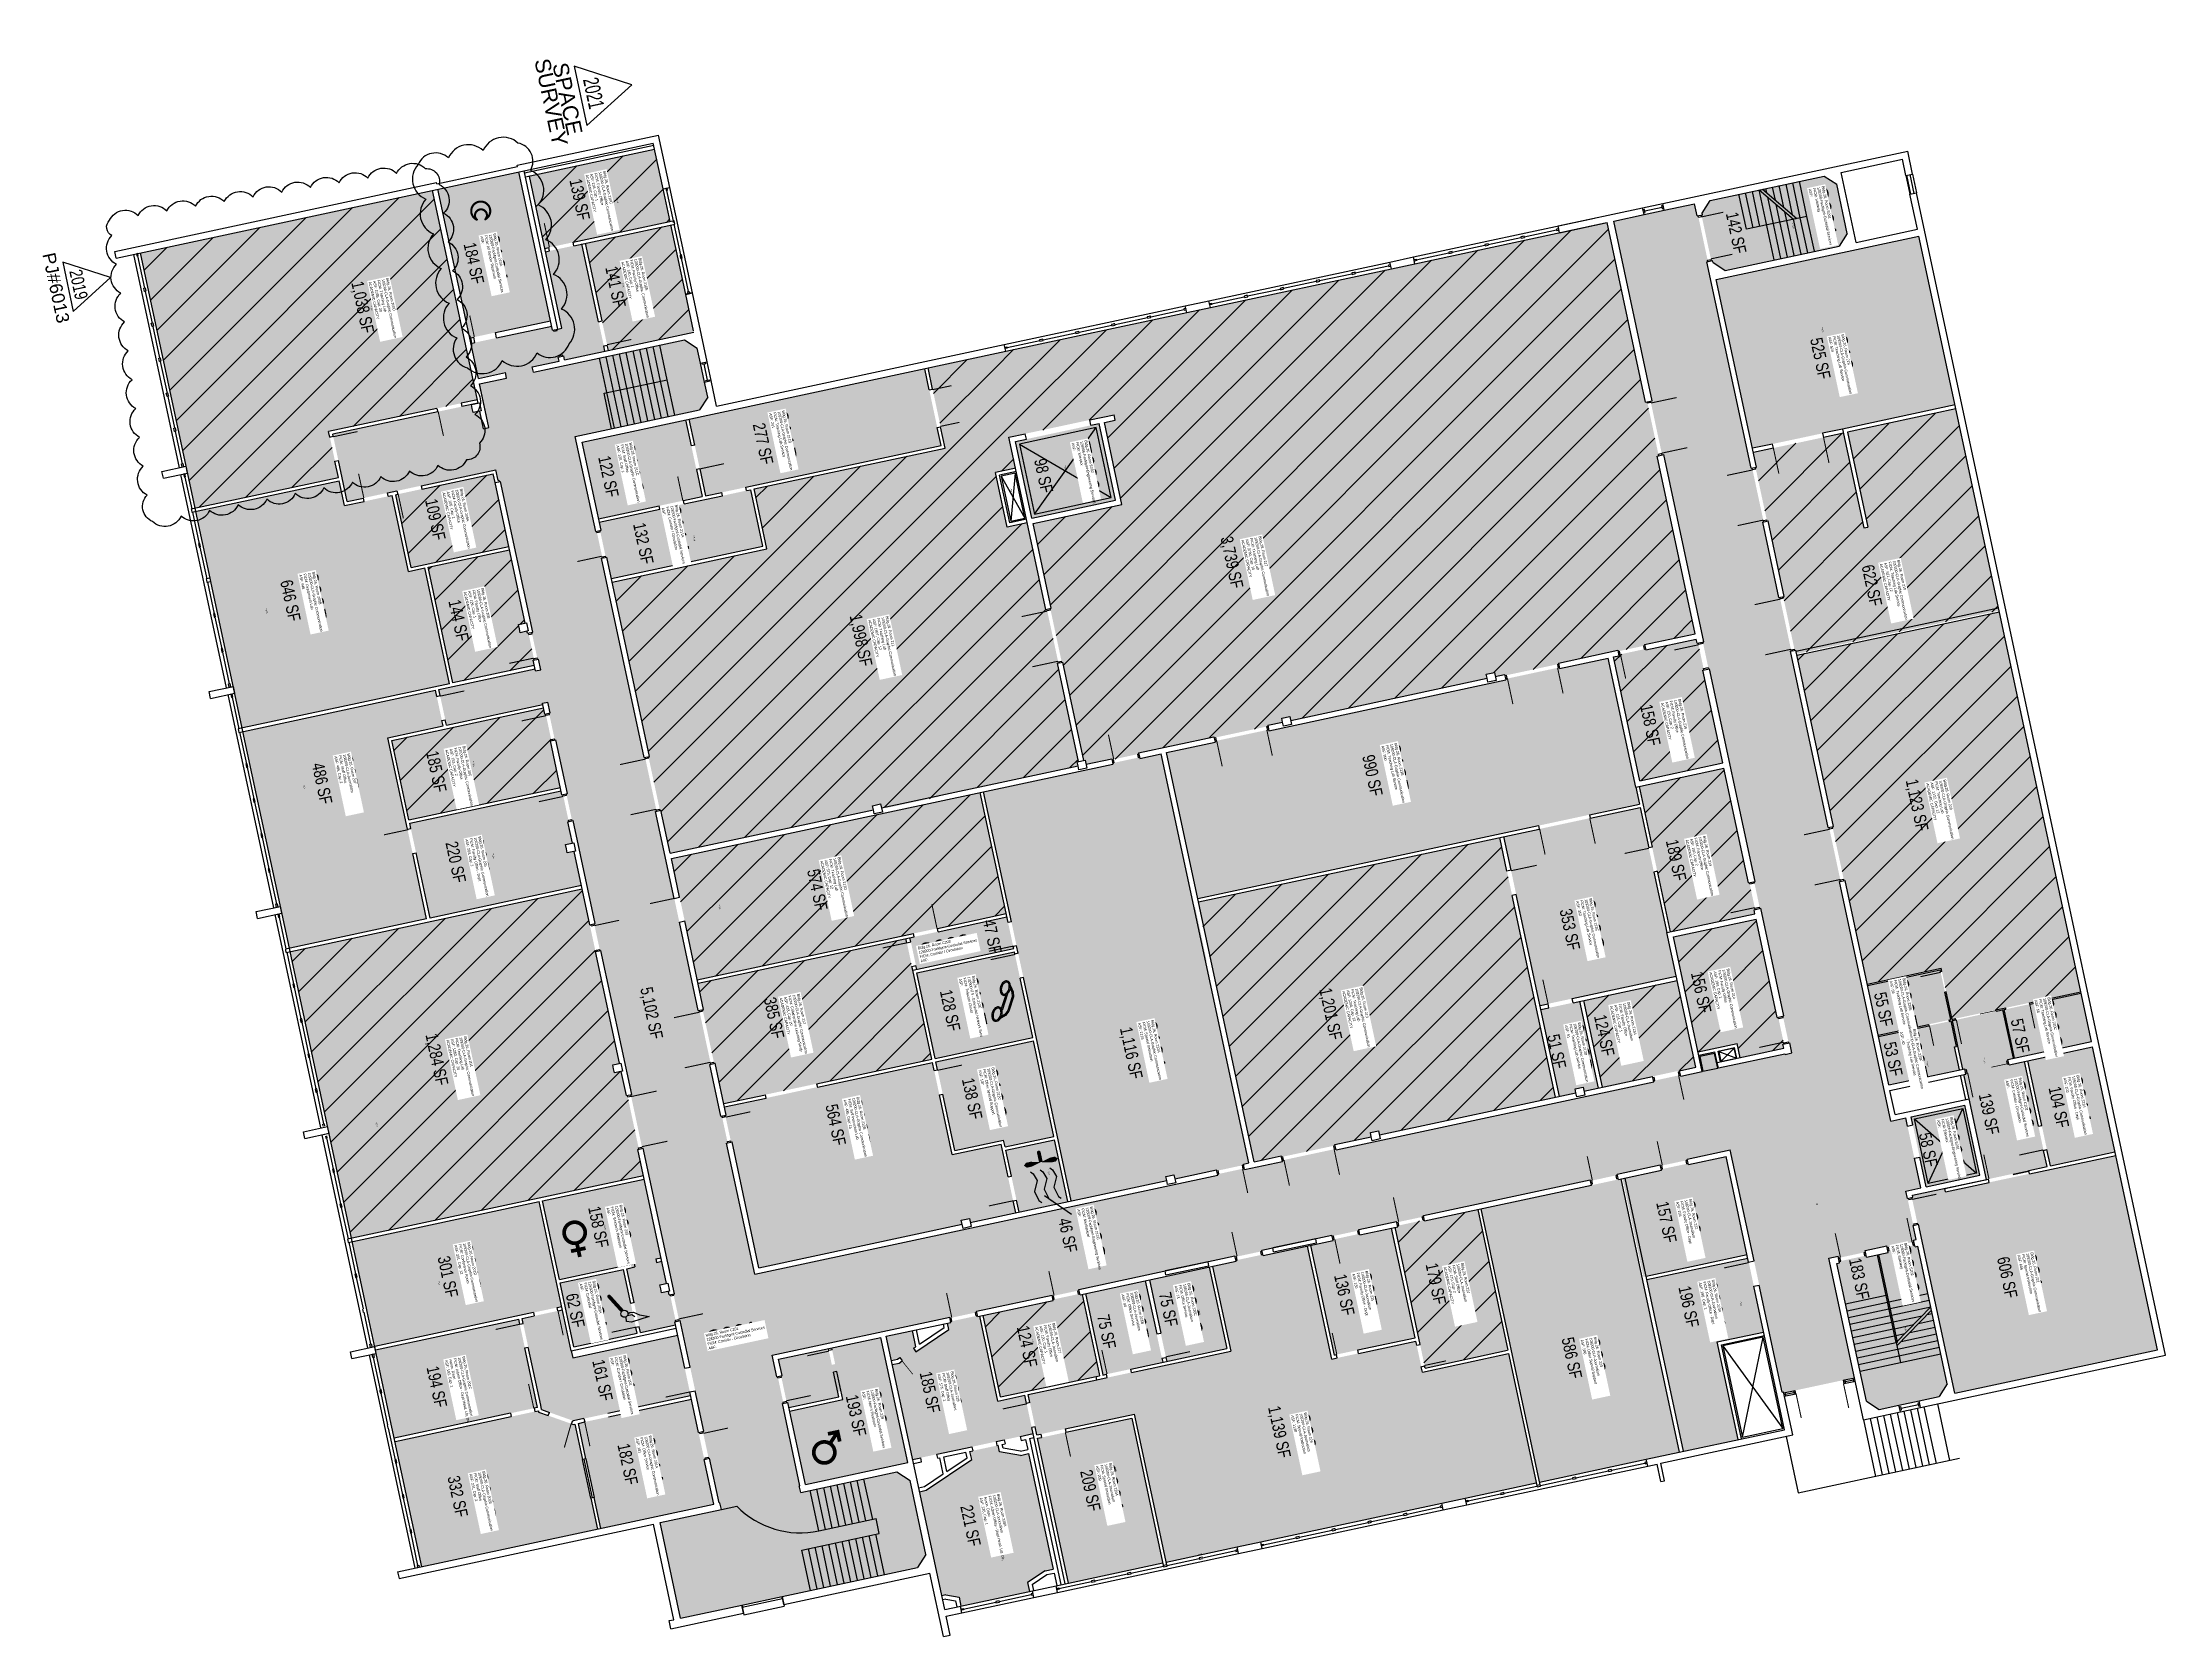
# Model space of a CAD drawing. Header units: inches. Extents: x 69208489 to 69211574, y 27667965 to 27670281.
import ezdxf
from ezdxf.enums import TextEntityAlignment as Align

# ---------------------------------------------------------------- set-up
doc = ezdxf.new("R2010")
doc.units = ezdxf.units.IN
doc.header["$LTSCALE"] = 10
doc.header["$MEASUREMENT"] = 0
doc.layers.get('0').update_dxf_attribs({"linetype": 'CONTINUOUS'})
for name, color, linetype in [('A-DOOR', 2, 'CONTINUOUS'), ('A-FLOR', 3, 'CONTINUOUS'), ('A-GLAZ', 1, 'CONTINUOUS'), ('A-IDEN-ICON', 4, 'CONTINUOUS'), ('A-IDEN-RNUM', 7, 'CONTINUOUS'), ('A-IDEN-SNUM', 4, 'CONTINUOUS'), ('A-IDEN-VNUM', 4, 'CONTINUOUS'), ('A-SITE', 3, 'CONTINUOUS'), ('A-WALL', 5, 'CONTINUOUS'), ('AREA-TEXT', 3, 'CONTINUOUS'), ('Rooms-Capacity', 4, 'CONTINUOUS'), ('Rooms-Category-Color', 7, 'CONTINUOUS'), ('Rooms-College-Color', 7, 'CONTINUOUS'), ('Rooms-Department-Color', 7, 'CONTINUOUS'), ('Rooms-Division-Color', 7, 'CONTINUOUS'), ('Rooms-Information', 7, 'CONTINUOUS')]:
    doc.layers.add(name, color=color, linetype=linetype)
doc.layers.add('A-REV', color=1, linetype='CONTINUOUS', true_color=0xff0000)
doc.styles.add('Arial', font='arial.ttf')
doc.styles.add('CP_AREA', font='arial.ttf', dxfattribs={"height": 15})
doc.styles.add('CP_ROOMSNUMBER', font='arial.ttf', dxfattribs={"height": 1})
doc.styles.add('CP_ROOMVNUMBER', font='arial.ttf', dxfattribs={"width": 0.85, "height": 0.075})
pattern_1 = [(45, (0, 0), (-26.516504294, 26.516504294), [])]

# ---------------------------------------------------------------- blocks, each defined once
blk = doc.blocks.new('CPWOMEN')
at = {"const_width": 0.015}
blk.add_lwpolyline([(-0.0375, 0, 1), (0.0475, 0, 1)], format="xyb", close=True, dxfattribs=at)
for points in [[(-0.025, -0.07), (0.035, -0.07)], [(0.005, -0.04), (0.005, -0.1)]]:
    blk.add_lwpolyline(points, dxfattribs=at)
blk = doc.blocks.new('CPMECH')
for p, q in [((0.005, 0.025), (0.015, 0.035)), ((0.015, 0.035), (0.045, 0.045)), ((0.015, -0.005), (0.045, 0.005)), ((0.045, 0.045), (0.085, 0.025)), ((0.045, 0.005), (0.085, -0.015)), ((0.085, 0.025), (0.125, 0.035)), ((0.125, 0.035), (0.135, 0.045)), ((0.125, -0.005), (0.135, 0.005)), ((0.005, -0.015), (0.015, -0.005)), ((0.005, -0.055), (0.015, -0.045)), ((0.015, -0.045), (0.045, -0.035)), ((0.045, -0.035), (0.085, -0.055)), ((0.085, -0.015), (0.125, -0.005)), ((0.085, -0.055), (0.125, -0.045)), ((0.125, -0.045), (0.135, -0.035))]:
    blk.add_line(p, q)
at = {"const_width": 0.0075}
blk.add_lwpolyline([(-0.0682, -0.0069, 1), (-0.0618, -0.0031, 1)], format="xyb", close=True, dxfattribs=at)
at = {"const_width": 0.015}
blk.add_lwpolyline([(-0.025, -0.005), (-0.065, -0.005)], dxfattribs=at)
for points in [[(-0.025, -0.005, 0, 0.02, 0), (-0.025, 0.035, 0.02, 0.02, 0), (-0.025, 0.055, 0.02, 0, 0), (-0.025, 0.065, 0, 0, 0)], [(-0.025, -0.005, 0, 0.02, 0), (-0.025, -0.045, 0.02, 0.02, 0), (-0.025, -0.065, 0.02, 0, 0), (-0.025, -0.075, 0, 0, 0)]]:
    blk.add_lwpolyline(points, format="xyseb")
blk = doc.blocks.new('CPMEN')
at = {"const_width": 0.015}
blk.add_lwpolyline([(-0.0575, -0.02, 1), (0.0275, -0.02, 1)], format="xyb", close=True, dxfattribs=at)
for points in [[(0.055, 0.01), (0.055, 0.05), (0.015, 0.05)], [(0.0151, 0.0101), (0.055, 0.05)]]:
    blk.add_lwpolyline(points, dxfattribs=at)
blk = doc.blocks.new('CPCUST')
for p, q in [((0.0171, -0.0639), (0.02, -0.0466)), ((0.0358, -0.0705), (0.0171, -0.0639)), ((0.0262, -0.0408), (0.0446, -0.0406)), ((0.0297, -0.0341), (0.0376, -0.0302)), ((0.1117, -0.0625), (0.0358, -0.0705)), ((0.0376, -0.0302), (0.0533, -0.0324)), ((0.0446, -0.0406), (0.0543, -0.0505)), ((0.0533, -0.0324), (0.0745, -0.0479)), ((0.0745, -0.0479), (0.1117, -0.0625))]:
    blk.add_line(p, q)
at = {"const_width": 0.015}
blk.add_lwpolyline([(-0.03, 0.05), (0.01, -0.0193)], dxfattribs=at)
at = {"const_width": 0.0075}
blk.add_lwpolyline([(-0.0332, 0.0481, 1), (-0.0268, 0.0519, 1)], format="xyb", close=True, dxfattribs=at)
blk.add_circle((0.0158, -0.0313), 0.0141)
blk = doc.blocks.new('CPPHONE')
for p, q in [((0.0096, 0.0252), (-0.0196, -0.0252)), ((0.0169, 0.0279), (-0.0182, -0.0329))]:
    blk.add_line(p, q)
for points in [[(0.0364, 0.0572), (0.0417, 0.0308), (0.0382, 0.0108), (0.0082, -0.0411), (-0.0083, -0.0558), (-0.0338, -0.0645)], [(0.0334, 0.047), (0.0366, 0.0307), (0.0334, 0.0126), (0.0043, -0.0379), (-0.0109, -0.0514), (-0.0265, -0.0567)]]:
    blk.add_lwpolyline(points)
for points in [[(0.0288, 0.0786, 0.139889), (0.0216, 0.0804, 0.107118), (0.0122, 0.0781, 0.079812), (0.0039, 0.0722, 0.067459), (-0.0035, 0.0626, 0.067459), (-0.008, 0.0515, 0.079812), (-0.009, 0.0413, 0.107118), (-0.0064, 0.032, 0.139889), (-0.0012, 0.0267, 0.139889), (0.0061, 0.0248, 0.107118), (0.0155, 0.0272, 0.079812), (0.0238, 0.0331, 0.067459), (0.0312, 0.0426, 0.067459), (0.0357, 0.0538, 0.079812), (0.0367, 0.0639, 0.107118), (0.034, 0.0732, 0.139889)], [(0.0263, 0.0743, 0.139889), (0.0218, 0.0754, 0.107118), (0.0144, 0.0736, 0.079812), (0.0074, 0.0686, 0.067459), (0.0008, 0.0601, 0.067459), (-0.0032, 0.0502, 0.079812), (-0.004, 0.0417, 0.107118), (-0.0019, 0.0344, 0.139889), (0.0013, 0.031, 0.139889), (0.0059, 0.0298, 0.107118), (0.0133, 0.0317, 0.079812), (0.0203, 0.0367, 0.067459), (0.0268, 0.0451, 0.067459), (0.0309, 0.055, 0.079812), (0.0317, 0.0636, 0.107118), (0.0296, 0.0709, 0.139889)], [(-0.0262, -0.0167, 0.139889), (-0.0334, -0.0148, 0.107118), (-0.0428, -0.0172, 0.079812), (-0.0511, -0.0231, 0.067459), (-0.0585, -0.0326, 0.067459), (-0.063, -0.0438, 0.079812), (-0.064, -0.0539, 0.107118), (-0.0614, -0.0632, 0.139889), (-0.0562, -0.0686, 0.139889), (-0.0489, -0.0704, 0.107118), (-0.0395, -0.0681, 0.079812), (-0.0312, -0.0622, 0.067459), (-0.0238, -0.0526, 0.067459), (-0.0193, -0.0415, 0.079812), (-0.0183, -0.0313, 0.107118), (-0.021, -0.022, 0.139889)], [(-0.0287, -0.021, 0.139889), (-0.0332, -0.0198, 0.107118), (-0.0406, -0.0217, 0.079812), (-0.0476, -0.0267, 0.067459), (-0.0542, -0.0351, 0.067459), (-0.0582, -0.045, 0.079812), (-0.059, -0.0536, 0.107118), (-0.0569, -0.0609, 0.139889), (-0.0537, -0.0643, 0.139889), (-0.0491, -0.0654, 0.107118), (-0.0417, -0.0636, 0.079812), (-0.0347, -0.0586, 0.067459), (-0.0282, -0.0501, 0.067459), (-0.0241, -0.0402, 0.079812), (-0.0233, -0.0317, 0.107118), (-0.0254, -0.0244, 0.139889)]]:
    blk.add_lwpolyline(points, format="xyb", close=True)
blk = doc.blocks.new('ProjectRev')
at = {"transparency": 16777216}
for p, q in [((0, 0.122), (-0.122, -0.089)), ((0.122, -0.089), (0, 0.122)), ((-0.122, -0.089), (0.122, -0.089))]:
    blk.add_line(p, q, dxfattribs=at)
at = {"transparency": 16777216, "insert": (-0.18, -0.115), "char_height": 0.0625, "attachment_point": 1, "style": 'Arial'}
blk.add_mtext_dynamic_manual_height_columns('PJ#', width=0.24749, gutter_width=0.312, heights=[0], dxfattribs=at)
at = {"transparency": 16777216, "style": 'Arial', "width": 0.75}
blk.add_attdef('YEAR', text='', height=0.0625, dxfattribs=at).set_placement((0, -0.036), align=Align.MIDDLE_CENTER)
at = {"transparency": 16777216, "style": 'Arial'}
blk.add_attdef('PROJECT', text='', height=0.0625, dxfattribs=at).set_placement((-0.028, -0.115), align=Align.TOP_LEFT)
blk = doc.blocks.new('CPBATH')
at = {"const_width": 0.0127}
for points in [[(0.057, 0.017, 0.861492), (-0.055, 0, 1)], [(-0.055, 0, 0.726902), (0.049, -0.034, 1)], [(0.057, 0.017, 0.729002), (-0.008, -0.004, 1)], [(-0.008, -0.004, 0.609468), (0.049, -0.034, 1)]]:
    blk.add_lwpolyline(points, format="xyb", dxfattribs=at)
at = {"const_width": 0.00637}
for points in [[(0.054, 0.015, 1), (0.06, 0.018, 1)], [(0.046, -0.035, 1), (0.051, -0.032, 1)]]:
    blk.add_lwpolyline(points, format="xyb", close=True, dxfattribs=at)
blk = doc.blocks.new('Space Revision')
at = {"layer": 'A-REV', "transparency": 16777216}
blk.add_lwpolyline([(0, 2.54), (-1.47, 0), (1.47, 0)], close=True, dxfattribs=at)
at = {"layer": 'A-REV', "transparency": 16777216, "insert": (0, -0.27), "char_height": 0.75, "attachment_point": 2, "line_spacing_factor": 0.65, "style": 'Arial'}
blk.add_mtext_dynamic_manual_height_columns('SPACE\\PSURVEY', width=1.2391, gutter_width=0.0182, heights=[0], dxfattribs=at)
at = {"layer": 'A-REV', "style": 'Arial', "flags": 1}
blk.add_attdef('UPDATES', text='', height=0.75, dxfattribs=at).set_placement((1.5, 1.08), align=Align.TOP_LEFT)
at = {"layer": 'A-REV', "transparency": 16777216, "style": 'Arial', "width": 0.65}
blk.add_attdef('YEAR', text='', height=0.75, dxfattribs=at).set_placement((0, 0.65), align=Align.MIDDLE_CENTER)

msp = doc.modelspace()

# ---------------------------------------------------------------- hatches: boundary and pattern name
at = {"layer": 'Rooms-Capacity'}
h = msp.add_hatch(dxfattribs=at)
h.set_pattern_fill('ANSI31', color=256, scale=300, style=0)
h.set_pattern_definition(pattern_1)
h.paths.add_polyline_path([(69209196.7, 27670086.7), (69209378.6, 27670125.6), (69209401.1, 27670020.5), (69209219.2, 27669981.6)])
h = msp.add_hatch(dxfattribs=at)
h.set_pattern_fill('ANSI31', color=256, scale=300, style=0)
h.set_pattern_definition(pattern_1)
h.paths.add_polyline_path([(69208631.6, 27669974.9), (69209054, 27670065.3), (69209056, 27670065.7), (69209083.2, 27669938.6), (69209083.6, 27669936.7), (69209091.2, 27669901.5), (69209091.6, 27669899.5), (69209121.1, 27669761.6), (69208905, 27669715.4), (69208919.2, 27669648.9), (69208711, 27669604.3)])
h = msp.add_hatch(dxfattribs=at)
h.set_pattern_fill('ANSI31', color=256, scale=300, style=0)
h.set_pattern_definition(pattern_1)
h.paths.add_polyline_path([(69210760.1, 27670018.6), (69210746.5, 27670015.6), (69210760.1, 27670018.6), (69210762.6, 27670019.1), (69210782.9, 27669924.2), (69210804.7, 27669822.5), (69210818.5, 27669758), (69210820.9, 27669758.5), (69210821.4, 27669756.6), (69210837.3, 27669682.3), (69210837.7, 27669680.3), (69210835.3, 27669679.8), (69210841.1, 27669652.4), (69210842, 27669648.5), (69210847.4, 27669623.1), (69210869.2, 27669521.4), (69210890.5, 27669421.6), (69210817.2, 27669405.9), (69210817.5, 27669404.5), (69210815.6, 27669404), (69210780.4, 27669396.5), (69210778.4, 27669396.1), (69210778.1, 27669397.6), (69210692, 27669379.1), (69210692.4, 27669377.7), (69210690.4, 27669377.2), (69210616.1, 27669361.3), (69210614.1, 27669360.9), (69210613.8, 27669362.4), (69210600.1, 27669359.4), (69210598.9, 27669365.3), (69210587.1, 27669362.8), (69210588.4, 27669356.9), (69210302.9, 27669295.8), (69210301.6, 27669301.6), (69210289.9, 27669299.1), (69210291.1, 27669293.3), (69210269.6, 27669288.7), (69210269.9, 27669287.2), (69210268, 27669286.8), (69210193.7, 27669270.9), (69210191.7, 27669270.4), (69210191.4, 27669271.9), (69210081.9, 27669248.5), (69210082.2, 27669247), (69210080.2, 27669246.6), (69210045, 27669239), (69210043.1, 27669238.6), (69210042.8, 27669240.1), (69210005.6, 27669232.1), (69210004.3, 27669238), (69210002.4, 27669237.6), (69209971.8, 27669380.3), (69209970.3, 27669380), (69209969.9, 27669382), (69209954, 27669456.3), (69209953.6, 27669458.2), (69209955.1, 27669458.6), (69209928.7, 27669581.8), (69210057.8, 27669609.4), (69210049, 27669650.5), (69210047.3, 27669658.3), (69210032.2, 27669728.7), (69210047.9, 27669732.1), (69210047.5, 27669733.5), (69210046.5, 27669738.4), (69210046.2, 27669739.9), (69210011, 27669732.3), (69209893.6, 27669707.2), (69209867.9, 27669827.5), (69210004.8, 27669856.8), (69210016.5, 27669859.3), (69210055.6, 27669867.7), (69210151.9, 27669888.3), (69210186.2, 27669895.6), (69210449.2, 27669952), (69210464.4, 27669955.2), (69210468.3, 27669956.1), (69210483.4, 27669959.3), (69210693.7, 27670004.3), (69210746.5, 27670015.6), (69210693.7, 27670004.3), (69210746.5, 27670015.6)])
h = msp.add_hatch(dxfattribs=at)
h.set_pattern_fill('ANSI31', color=256, scale=300, style=0)
h.set_pattern_definition(pattern_1)
h.paths.add_polyline_path([(69209435.1, 27669861.6), (69209423.8, 27669914.7), (69209422.2, 27669922.2), (69209409.6, 27669980.9), (69209402.2, 27670015.6), (69209278, 27669989), (69209311.4, 27669833.1), (69209435.6, 27669859.7)])
h = msp.add_hatch(dxfattribs=at)
h.set_pattern_fill('ANSI31', color=256, scale=300, style=0)
h.set_pattern_definition(pattern_1)
h.paths.add_polyline_path([(69209867.9, 27669827.5), (69209903.3, 27669662.2), (69209873.9, 27669655.9), (69209890.9, 27669576.7), (69209920.2, 27669583), (69209920.9, 27669580.1), (69209947.2, 27669456.9), (69209948.7, 27669457.2), (69209949.1, 27669455.2), (69209965, 27669380.9), (69209965.5, 27669379), (69209964, 27669378.7), (69209994.6, 27669235.9), (69209992.6, 27669235.5), (69209993.9, 27669229.6), (69209792.4, 27669186.5), (69209792.7, 27669185), (69209790.8, 27669184.6), (69209716.5, 27669168.7), (69209714.5, 27669168.3), (69209714.2, 27669169.7), (69209708.3, 27669168.5), (69209707.1, 27669174.3), (69209695.4, 27669171.8), (69209696.6, 27669165.9), (69209401.3, 27669102.7), (69209399.4, 27669111.5), (69209387.9, 27669165.3), (69209386.4, 27669165), (69209386, 27669166.9), (69209370.1, 27669241.2), (69209369.7, 27669243.2), (69209371.1, 27669243.5), (69209369.9, 27669249.4), (69209368.8, 27669254.3), (69209316.9, 27669496.8), (69209541.8, 27669544.9), (69209523.2, 27669632), (69209800.9, 27669691.4), (69209794.3, 27669722.2), (69209782.6, 27669777), (69209776, 27669807.8)])
h = msp.add_hatch(dxfattribs=at)
h.set_pattern_fill('ANSI31', color=256, scale=300, style=0)
h.set_pattern_definition(pattern_1)
h.paths.add_polyline_path([(69211157.2, 27669417.9), (69211037.9, 27669392.3), (69211036.8, 27669397.7), (69211035.3, 27669397.4), (69211034.9, 27669399.4), (69211019, 27669473.7), (69211018.6, 27669475.6), (69211020, 27669476), (69210996.6, 27669585.5), (69210995.1, 27669585.2), (69210994.7, 27669587.1), (69210978.8, 27669661.4), (69210978.4, 27669663.4), (69210979.8, 27669663.7), (69210975.2, 27669685.2), (69211014.3, 27669693.6), (69211051.5, 27669701.5), (69211106.2, 27669713.3), (69211135.8, 27669575.4), (69211141.6, 27669576.7), (69211112.1, 27669714.5), (69211269.5, 27669748.2), (69211332.3, 27669455.4)])
h = msp.add_hatch(dxfattribs=at)
h.set_pattern_fill('ANSI31', color=256, scale=300, style=0)
h.set_pattern_definition(pattern_1)
h.paths.add_polyline_path([(69209146.9, 27669641.4), (69209144.6, 27669652.1), (69209144.1, 27669654.1), (69209040.5, 27669631.9), (69209005.3, 27669624.3), (69209002.4, 27669623.7), (69209025, 27669518.1), (69209166.8, 27669548.5), (69209164.7, 27669558.3), (69209158.2, 27669588.6), (69209157.1, 27669593.5), (69209152.9, 27669613)])
h = msp.add_hatch(dxfattribs=at)
h.set_pattern_fill('ANSI31', color=256, scale=300, style=0)
h.set_pattern_definition(pattern_1)
h.paths.add_polyline_path([(69209182.1, 27669429), (69209180.9, 27669434.9), (69209190.6, 27669437), (69209190, 27669439.9), (69209173, 27669519.1), (69209167.8, 27669543.6), (69209049.5, 27669518.3), (69209085.5, 27669350.1), (69209203.8, 27669375.4), (69209202.1, 27669383.2), (69209203.6, 27669383.5), (69209203.2, 27669385.5), (69209195.7, 27669420.7), (69209195.2, 27669422.7), (69209193.8, 27669422.3), (69209193.1, 27669425.3), (69209183.4, 27669423.2)])
h = msp.add_hatch(dxfattribs=at)
h.set_pattern_fill('ANSI31', color=256, scale=300, style=0)
h.set_pattern_definition(pattern_1)
h.paths.add_polyline_path([(69211332.7, 27669453.4), (69211384.3, 27669212.4), (69211407.1, 27669105.8), (69211435, 27668975.8), (69211450.9, 27668901.4), (69211368.8, 27668883.8), (69211337.5, 27668877.1), (69211264.1, 27668861.4), (69211248.2, 27668935.8), (69211140.6, 27668912.7), (69211108.4, 27669063.3), (69211106.9, 27669063), (69211106.5, 27669065), (69211090.6, 27669139.3), (69211090.2, 27669141.2), (69211091.6, 27669141.5), (69211077.4, 27669208), (69211038.4, 27669390.4)])
h = msp.add_hatch(dxfattribs=at)
h.set_pattern_fill('ANSI31', color=256, scale=300, style=0)
h.set_pattern_definition(pattern_1)
h.paths.add_polyline_path([(69210892.2, 27669413.8), (69210893.5, 27669407.9), (69210894.9, 27669408.3), (69210895.4, 27669406.3), (69210902.9, 27669371.1), (69210903.3, 27669369.1), (69210901.8, 27669368.8), (69210914.8, 27669308.2), (69210929.7, 27669238.8), (69210930.7, 27669233.9), (69210860.3, 27669218.8), (69210855.4, 27669217.8), (69210810.5, 27669208.1), (69210771.9, 27669388.1), (69210779.8, 27669389.7), (69210779.4, 27669391.2), (69210781.4, 27669391.6), (69210816.6, 27669399.2), (69210818.6, 27669399.6), (69210818.9, 27669398.1)])
h = msp.add_hatch(dxfattribs=at)
h.set_pattern_fill('ANSI31', color=256, scale=300, style=0)
h.set_pattern_definition(pattern_1)
h.paths.add_polyline_path([(69209228.3, 27669268.2), (69209220.8, 27669303.4), (69209220.4, 27669305.3), (69209218.9, 27669305), (69209217, 27669313.8), (69208997, 27669266.7), (69209021.7, 27669151.3), (69209241.7, 27669198.4), (69209227.3, 27669265.9), (69209228.7, 27669266.2)])
h = msp.add_hatch(dxfattribs=at)
h.set_pattern_fill('ANSI31', color=256, scale=300, style=0)
h.set_pattern_definition(pattern_1)
h.paths.add_polyline_path([(69210977.4, 27669023), (69210969.9, 27669058.2), (69210969.5, 27669060.1), (69210968, 27669059.8), (69210961.4, 27669090.6), (69210960.4, 27669095.5), (69210932.4, 27669226.1), (69210809.2, 27669199.7), (69210828.1, 27669111.7), (69210835.6, 27669076.5), (69210854.4, 27668988.5), (69210977.6, 27669014.9), (69210976.4, 27669020.7), (69210977.9, 27669021)])
h = msp.add_hatch(dxfattribs=at)
h.set_pattern_fill('ANSI31', color=256, scale=300, style=0)
h.set_pattern_definition(pattern_1)
h.paths.add_polyline_path([(69209403, 27669094.9), (69209851.8, 27669191), (69209889.5, 27669015), (69209552.1, 27668942.7), (69209516.9, 27668935.2), (69209440.7, 27668918.9), (69209419.2, 27669019.1), (69209418.2, 27669024), (69209403.2, 27669093.9)])
h = msp.add_hatch(dxfattribs=at)
h.set_pattern_fill('ANSI31', color=256, scale=300, style=0)
h.set_pattern_definition(pattern_1)
h.paths.add_polyline_path([(69210418.9, 27668696.8), (69210420.1, 27668690.9), (69210367.3, 27668679.6), (69210367.6, 27668678.1), (69210365.7, 27668677.7), (69210291.4, 27668661.8), (69210289.4, 27668661.4), (69210289.1, 27668662.9), (69210250, 27668654.5), (69210187.2, 27668947.8), (69210185.7, 27668947.5), (69210185.3, 27668949.5), (69210169.4, 27669023.8), (69210168.9, 27669025.7), (69210170.4, 27669026.1), (69210169.1, 27669031.9), (69210606.7, 27669125.6), (69210617.2, 27669076.7), (69210624.7, 27669041.5), (69210687.6, 27668748.2), (69210431.9, 27668693.4), (69210430.6, 27668699.3)])
h = msp.add_hatch(dxfattribs=at)
h.set_pattern_fill('ANSI31', color=256, scale=300, style=0)
h.set_pattern_definition(pattern_1)
h.paths.add_polyline_path([(69209330.1, 27668785.8), (69209320.3, 27668783.7), (69209317.8, 27668795.4), (69209327.6, 27668797.5), (69209273.3, 27669050.8), (69209005.4, 27668993.4), (69208849, 27668959.9), (69208903.4, 27668705.6), (69208905.5, 27668695.9), (69208938.2, 27668543.3), (69209362.6, 27668634.2), (69209357.9, 27668655.7), (69209354.4, 27668672.3), (69209355.9, 27668672.7), (69209355.4, 27668674.6), (69209339.5, 27668748.9), (69209339.1, 27668750.9), (69209337.6, 27668750.6), (69209330.7, 27668782.8)])
h = msp.add_hatch(dxfattribs=at)
h.set_pattern_fill('ANSI31', color=256, scale=300, style=0)
h.set_pattern_definition(pattern_1)
h.paths.add_polyline_path([(69210992.7, 27668944.5), (69210991.1, 27668952.3), (69210979.3, 27669007), (69210859.1, 27668981.3), (69210894.9, 27668814.1), (69210951.6, 27668826.2), (69210956, 27668805.7), (69211019.5, 27668819.3), (69211018.3, 27668825.2), (69211019.7, 27668825.5), (69211019.3, 27668827.4), (69211011.8, 27668862.6), (69211011.4, 27668864.6), (69211009.9, 27668864.3), (69210998.2, 27668919)])
h = msp.add_hatch(dxfattribs=at)
h.set_pattern_fill('ANSI31', color=256, scale=300, style=0)
h.set_pattern_definition(pattern_1)
h.paths.add_polyline_path([(69209743.9, 27668978.7), (69209781.4, 27668803.7), (69209631.7, 27668771.6), (69209596.5, 27668764.1), (69209479.2, 27668739), (69209467.7, 27668792.7), (69209466.6, 27668797.6), (69209465.2, 27668797.3), (69209464.8, 27668799.3), (69209460.1, 27668820.8), (69209459.7, 27668822.7), (69209452.2, 27668857.9), (69209451.8, 27668859.9), (69209448.8, 27668873.6), (69209448.4, 27668875.5), (69209449.9, 27668875.9), (69209449.6, 27668877.3), (69209441.7, 27668914)])
h = msp.add_hatch(dxfattribs=at)
h.set_pattern_fill('ANSI31', color=256, scale=300, style=0)
h.set_pattern_definition(pattern_1)
h.paths.add_polyline_path([(69210729, 27668889), (69210864.4, 27668918), (69210891.4, 27668791.9), (69210756, 27668762.9)])
h = msp.add_hatch(dxfattribs=at)
h.set_pattern_fill('ANSI31', color=256, scale=300, style=0)
h.set_pattern_definition(pattern_1)
h.paths.add_polyline_path([(69210458.4, 27668560), (69210458.1, 27668561.5), (69210460, 27668561.9), (69210495.2, 27668569.5), (69210497.2, 27668569.9), (69210497.5, 27668568.4), (69210574.7, 27668585), (69210618.5, 27668380.6), (69210498.2, 27668354.8), (69210497.6, 27668357.8), (69210490.9, 27668389.1), (69210454.5, 27668559.2)])
h = msp.add_hatch(dxfattribs=at)
h.set_pattern_fill('ANSI31', color=256, scale=300, style=0)
h.set_pattern_definition(pattern_1)
h.paths.add_polyline_path([(69209856, 27668431), (69209895.1, 27668439.4), (69209934.3, 27668447.8), (69209957.7, 27668452.8), (69209957.4, 27668454.3), (69209959.4, 27668454.7), (69209994.6, 27668462.2), (69209996.5, 27668462.7), (69209996.8, 27668461.2), (69209999.8, 27668461.8), (69210016.9, 27668381.6), (69210024.5, 27668346.4), (69210025.1, 27668343.5), (69210020.2, 27668342.5), (69209985, 27668334.9), (69209881.4, 27668312.7)])
at = {"layer": 'Rooms-Category-Color', "true_color": 0xfa9ba3}
for points in [[(69209196.7, 27670086.7), (69209378.6, 27670125.6), (69209401.1, 27670020.5), (69209219.2, 27669981.6)], [(69209435.1, 27669861.6), (69209423.8, 27669914.7), (69209422.2, 27669922.2), (69209409.6, 27669980.9), (69209402.2, 27670015.6), (69209278, 27669989), (69209311.4, 27669833.1), (69209435.6, 27669859.7)], [(69209420.4, 27669615.1), (69209447.8, 27669620.9), (69209423.9, 27669732.4), (69209273.4, 27669700.2), (69209287.4, 27669634.6), (69209295.8, 27669595.5), (69209297.2, 27669588.7), (69209385.2, 27669607.5)], [(69209146.9, 27669641.4), (69209144.6, 27669652.1), (69209144.1, 27669654.1), (69209040.5, 27669631.9), (69209005.3, 27669624.3), (69209002.4, 27669623.7), (69209025, 27669518.1), (69209166.8, 27669548.5), (69209164.7, 27669558.3), (69209158.2, 27669588.6), (69209157.1, 27669593.5), (69209152.9, 27669613)], [(69209182.1, 27669429), (69209180.9, 27669434.9), (69209190.6, 27669437), (69209190, 27669439.9), (69209173, 27669519.1), (69209167.8, 27669543.6), (69209049.5, 27669518.3), (69209085.5, 27669350.1), (69209203.8, 27669375.4), (69209202.1, 27669383.2), (69209203.6, 27669383.5), (69209203.2, 27669385.5), (69209195.7, 27669420.7), (69209195.2, 27669422.7), (69209193.8, 27669422.3), (69209193.1, 27669425.3), (69209183.4, 27669423.2)], [(69210892.2, 27669413.8), (69210893.5, 27669407.9), (69210894.9, 27669408.3), (69210895.4, 27669406.3), (69210902.9, 27669371.1), (69210903.3, 27669369.1), (69210901.8, 27669368.8), (69210914.8, 27669308.2), (69210929.7, 27669238.8), (69210930.7, 27669233.9), (69210860.3, 27669218.8), (69210855.4, 27669217.8), (69210810.5, 27669208.1), (69210771.9, 27669388.1), (69210779.8, 27669389.7), (69210779.4, 27669391.2), (69210781.4, 27669391.6), (69210816.6, 27669399.2), (69210818.6, 27669399.6), (69210818.9, 27669398.1)], [(69209060.2, 27669339.5), (69209071.2, 27669287.7), (69208991.1, 27669270.5), (69209047.4, 27669007.5), (69208847.9, 27668964.8), (69208780.5, 27669279.6)], [(69209228.3, 27669268.2), (69209220.8, 27669303.4), (69209220.4, 27669305.3), (69209218.9, 27669305), (69209217, 27669313.8), (69208997, 27669266.7), (69209021.7, 27669151.3), (69209241.7, 27669198.4), (69209227.3, 27669265.9), (69209228.7, 27669266.2)], [(69210977.4, 27669023), (69210969.9, 27669058.2), (69210969.5, 27669060.1), (69210968, 27669059.8), (69210961.4, 27669090.6), (69210960.4, 27669095.5), (69210932.4, 27669226.1), (69210809.2, 27669199.7), (69210828.1, 27669111.7), (69210835.6, 27669076.5), (69210854.4, 27668988.5), (69210977.6, 27669014.9), (69210976.4, 27669020.7), (69210977.9, 27669021)], [(69209251.8, 27669103.4), (69209250.6, 27669109.3), (69209249.3, 27669115.2), (69209259.1, 27669117.3), (69209258.5, 27669120.2), (69209252.4, 27669148.5), (69209253.9, 27669148.9), (69209253.5, 27669150.8), (69209253.2, 27669151.8), (69209252.8, 27669153.7), (69209245.9, 27669186), (69209245.5, 27669188), (69209244, 27669187.7), (69209243.4, 27669190.6), (69209242.8, 27669193.5), (69209022.8, 27669146.4), (69209024.4, 27669138.6), (69209032, 27669103.4), (69209052.3, 27669008.5), (69209272.3, 27669055.7), (69209268.7, 27669072.3), (69209262.2, 27669102.6), (69209261.6, 27669105.5)], [(69210992.7, 27668944.5), (69210991.1, 27668952.3), (69210979.3, 27669007), (69210859.1, 27668981.3), (69210894.9, 27668814.1), (69210951.6, 27668826.2), (69210956, 27668805.7), (69211019.5, 27668819.3), (69211018.3, 27668825.2), (69211019.7, 27668825.5), (69211019.3, 27668827.4), (69211011.8, 27668862.6), (69211011.4, 27668864.6), (69211009.9, 27668864.3), (69210998.2, 27668919)], [(69210729, 27668889), (69210864.4, 27668918), (69210891.4, 27668791.9), (69210756, 27668762.9)], [(69211394.3, 27668707.3), (69211401.8, 27668672.1), (69211406.9, 27668648.6), (69211500.7, 27668668.7), (69211476.6, 27668781.2), (69211475.6, 27668786.1), (69211468.1, 27668821.3), (69211374.2, 27668801.2)], [(69210904.3, 27668655.5), (69210880.8, 27668650.5), (69210880.5, 27668652), (69210878.5, 27668651.5), (69210866.8, 27668649), (69210864.8, 27668648.6), (69210843.3, 27668644), (69210841.4, 27668643.6), (69210841.7, 27668642.1), (69210794.8, 27668632.1), (69210785, 27668630), (69210815.5, 27668487.2), (69210898.7, 27668505), (69210966.1, 27668519.5), (69210935.6, 27668662.2)], [(69209243.7, 27668444.1), (69209211.1, 27668596.7), (69208939.2, 27668538.4), (69208971.9, 27668385.9)], [(69210458.4, 27668560), (69210458.1, 27668561.5), (69210460, 27668561.9), (69210495.2, 27668569.5), (69210497.2, 27668569.9), (69210497.5, 27668568.4), (69210574.7, 27668585), (69210618.5, 27668380.6), (69210498.2, 27668354.8), (69210497.6, 27668357.8), (69210490.9, 27668389.1), (69210454.5, 27668559.2)], [(69210366.1, 27668541.8), (69210401.3, 27668549.4), (69210403.3, 27668549.8), (69210403.6, 27668548.3), (69210449.6, 27668558.1), (69210483.7, 27668398.8), (69210400.6, 27668381), (69210369.3, 27668374.3), (69210366.4, 27668373.6), (69210332.2, 27668533), (69210364.5, 27668539.9), (69210364.2, 27668541.4)], [(69210820.5, 27668483.2), (69210967.2, 27668514.6), (69210990.2, 27668407), (69210922.7, 27668392.6), (69210953.1, 27668250.8), (69210873.9, 27668233.8)], [(69210043.8, 27668471.2), (69210004.7, 27668462.9), (69210021.8, 27668382.7), (69210029.4, 27668347.5), (69210030, 27668344.6), (69210117, 27668363.2), (69210108.2, 27668404.3), (69210091.7, 27668481.5), (69210082.9, 27668479.6)], [(69210136.7, 27668491.1), (69210097.6, 27668482.8), (69210114.7, 27668402.6), (69210122.3, 27668367.4), (69210122.9, 27668364.4), (69210209.9, 27668383.1), (69210201.1, 27668424.2), (69210184.6, 27668501.4), (69210175.8, 27668499.5)], [(69209856, 27668431), (69209895.1, 27668439.4), (69209934.3, 27668447.8), (69209957.7, 27668452.8), (69209957.4, 27668454.3), (69209959.4, 27668454.7), (69209994.6, 27668462.2), (69209996.5, 27668462.7), (69209996.8, 27668461.2), (69209999.8, 27668461.8), (69210016.9, 27668381.6), (69210024.5, 27668346.4), (69210025.1, 27668343.5), (69210020.2, 27668342.5), (69209985, 27668334.9), (69209881.4, 27668312.7)], [(69209181.2, 27668425.6), (69209208.6, 27668297.5), (69209000.4, 27668252.9), (69208972.9, 27668381)], [(69209804.2, 27668419.9), (69209809.1, 27668421), (69209808.8, 27668422.5), (69209810.7, 27668422.9), (69209845.9, 27668430.4), (69209847.9, 27668430.8), (69209848.2, 27668429.4), (69209851.1, 27668430), (69209877.5, 27668306.8), (69209916.6, 27668315.2), (69209928.6, 27668259.4), (69209910, 27668255.4), (69209753.5, 27668221.9), (69209724, 27668359.8), (69209733.8, 27668361.9), (69209738.3, 27668365), (69209734.9, 27668369.9), (69209731.4, 27668367.5), (69209722.8, 27668365.7), (69209715.2, 27668400.9), (69209753.4, 27668409.1), (69209758.3, 27668385.8), (69209754.8, 27668383.4), (69209758.2, 27668378.4), (69209806.2, 27668410.9)], [(69209001.4, 27668248), (69209209.7, 27668292.6), (69209210.1, 27668290.6), (69209260.3, 27668272.8), (69209262.9, 27668273.3), (69209295.6, 27668120.8), (69209040.4, 27668066.1)], [(69209432.1, 27668309.6), (69209464.7, 27668157), (69209300.5, 27668121.8), (69209267.8, 27668274.4)], [(69209836.9, 27668233.7), (69209839.5, 27668221.8), (69209773.4, 27668177.1), (69209763.6, 27668175), (69209796, 27668023.7), (69209801.9, 27668025), (69209821, 27668021.6), (69209823.2, 27668008.8), (69209923.5, 27668030.3), (69209920.7, 27668043), (69209946.2, 27668060.2), (69209957.9, 27668062.7), (69209922, 27668230.4), (69209910.3, 27668227.9), (69209880, 27668233.2), (69209878, 27668242.5)]]:
    msp.add_hatch(color=241, dxfattribs=at).paths.add_polyline_path(points)
at = {"layer": 'Rooms-Category-Color', "true_color": 0xadadad}
for points in [[(69209074.3, 27670018.5), (69209063.8, 27670067.4), (69209181.1, 27670092.6), (69209191.6, 27670043.7), (69209192.7, 27670038.8), (69209207.7, 27669968.4), (69209227.4, 27669876.5), (69209110.1, 27669851.3), (69209099.4, 27669901.2), (69209091, 27669940.3), (69209075.3, 27670013.6)], [(69210916.1, 27669961.4), (69210934.5, 27669949.5), (69211099.7, 27669984.9), (69211111.6, 27670003.3), (69211096.3, 27670074.7), (69211077.9, 27670086.6), (69210912.7, 27670051.2), (69210900.8, 27670032.8), (69210901.3, 27670030.4), (69210899.8, 27670030.1), (69210900.3, 27670028.1), (69210908.2, 27669991), (69210908.6, 27669989), (69210913.7, 27669965.5), (69210914.1, 27669963.6), (69210915.5, 27669963.9)], [(69209200.9, 27669809.4), (69209240, 27669817.8), (69209238.7, 27669823.6), (69209246.6, 27669825.3), (69209247.8, 27669819.5), (69209306.5, 27669832), (69209273.1, 27669988), (69209220.3, 27669976.7), (69209244, 27669865.7), (69209230.4, 27669862.8), (69209229.1, 27669868.6), (69209111.8, 27669843.5), (69209122.6, 27669792.7), (69209161.8, 27669801), (69209163.4, 27669793.2), (69209124.3, 27669784.8), (69209134, 27669739.9), (69209137.9, 27669721.3), (69209130.1, 27669719.6), (69209124.7, 27669745), (69209114.9, 27669742.9), (69209113.6, 27669748.8), (69209112.4, 27669754.7), (69209098.7, 27669751.7), (69209063.5, 27669744.2), (69208910.9, 27669711.5), (69208911.6, 27669708.6), (69208919.1, 27669673.4), (69208931.9, 27669613.7), (69208955.4, 27669618.8), (69208990.6, 27669626.3), (69209004.2, 27669629.2), (69209039.4, 27669636.8), (69209148, 27669660), (69209151.3, 27669644.4), (69209152.8, 27669644.7), (69209153.2, 27669642.7), (69209154.7, 27669643), (69209160.8, 27669614.7), (69209172.5, 27669559.9), (69209180.9, 27669520.8), (69209201.6, 27669424), (69209200.1, 27669423.7), (69209200.5, 27669421.7), (69209208.1, 27669386.5), (69209208.5, 27669384.6), (69209210, 27669384.9), (69209213.3, 27669369.3), (69209205.5, 27669367.6), (69209204.9, 27669370.5), (69209065, 27669340.6), (69209066.9, 27669331.8), (69209074.5, 27669296.6), (69209076.1, 27669288.7), (69209216, 27669318.7), (69209215.5, 27669320.6), (69209223.4, 27669322.3), (69209226.7, 27669306.7), (69209225.3, 27669306.4), (69209225.7, 27669304.4), (69209233.2, 27669269.2), (69209233.6, 27669267.2), (69209235.1, 27669267.6), (69209251.2, 27669192.3), (69209251.9, 27669189.3), (69209250.4, 27669189), (69209250.8, 27669187.1), (69209257.7, 27669154.8), (69209258.1, 27669152.8), (69209258.3, 27669151.9), (69209258.8, 27669149.9), (69209260.2, 27669150.2), (69209276.6, 27669073.9), (69209284.9, 27669034.8), (69209292.3, 27669000.6), (69209290.8, 27669000.3), (69209291.2, 27668998.3), (69209298.8, 27668963.1), (69209299.2, 27668961.2), (69209300.6, 27668961.5), (69209345.5, 27668752.2), (69209344, 27668751.9), (69209344.4, 27668750), (69209360.3, 27668675.7), (69209360.7, 27668673.7), (69209362.2, 27668674), (69209365.8, 27668657.4), (69209374.1, 27668618.3), (69209389.2, 27668547.9), (69209397.6, 27668508.8), (69209407.4, 27668462.8), (69209406, 27668462.5), (69209406.4, 27668460.5), (69209413.9, 27668425.3), (69209414.3, 27668423.4), (69209415.8, 27668423.7), (69209417.7, 27668414.9), (69209424.2, 27668384.6), (69209438.5, 27668317.6), (69209450.3, 27668262.8), (69209448.8, 27668262.5), (69209449.2, 27668260.6), (69209456.8, 27668225.4), (69209457.2, 27668223.4), (69209458.6, 27668223.7), (69209472.6, 27668158.7), (69209473.5, 27668158.9), (69209475.6, 27668149.1), (69209474.7, 27668148.9), (69209386.7, 27668130.1), (69209416.4, 27667991.2), (69209505.4, 27668010.3), (69209564, 27668022.8), (69209760.6, 27668064.9), (69209772.9, 27668083.9), (69209749.8, 27668191.5), (69209730.8, 27668203.8), (69209592, 27668174.1), (69209591, 27668173.8), (69209588.9, 27668183.6), (69209589.9, 27668183.8), (69209571.1, 27668271.8), (69209564.4, 27668303.1), (69209565.8, 27668303.4), (69209565.4, 27668305.4), (69209557.9, 27668340.6), (69209557.4, 27668342.6), (69209556, 27668342.2), (69209551, 27668365.7), (69209549.3, 27668373.5), (69209557.1, 27668375.2), (69209559.1, 27668375.6), (69209697.9, 27668405.4), (69209705.7, 27668407), (69209713.6, 27668408.7), (69209737, 27668413.7), (69209807.4, 27668428.8), (69209807.7, 27668427.3), (69209809.7, 27668427.8), (69209844.9, 27668435.3), (69209846.9, 27668435.7), (69209846.5, 27668437.2), (69209856.3, 27668439.3), (69209864.1, 27668441), (69209893.5, 27668447.2), (69209932.6, 27668455.6), (69209956.1, 27668460.6), (69209956.4, 27668459.2), (69209958.3, 27668459.6), (69209993.5, 27668467.1), (69209995.5, 27668467.6), (69209995.2, 27668469), (69210003, 27668470.7), (69210010.8, 27668472.4), (69210042.1, 27668479.1), (69210081.2, 27668487.4), (69210120.3, 27668495.8), (69210159.4, 27668504.2), (69210182.9, 27668509.2), (69210222, 27668517.6), (69210222.3, 27668516.1), (69210224.3, 27668516.6), (69210259.5, 27668524.1), (69210261.5, 27668524.5), (69210261.1, 27668526), (69210276.8, 27668529.3), (69210315.9, 27668537.7), (69210339.4, 27668542.7), (69210362.8, 27668547.8), (69210363.1, 27668546.3), (69210365.1, 27668546.7), (69210400.3, 27668554.2), (69210402.3, 27668554.7), (69210401.9, 27668556.1), (69210456.7, 27668567.9), (69210457, 27668566.4), (69210459, 27668566.8), (69210494.2, 27668574.3), (69210496.1, 27668574.8), (69210495.8, 27668576.2), (69210660.1, 27668611.4), (69210738.3, 27668628.2), (69210738.6, 27668626.7), (69210740.6, 27668627.1), (69210754.3, 27668630), (69210756.2, 27668630.5), (69210775.8, 27668634.7), (69210777.7, 27668635.1), (69210777.4, 27668636.5), (69210793.1, 27668639.9), (69210840, 27668649.9), (69210840.3, 27668648.5), (69210842.3, 27668648.9), (69210863.8, 27668653.5), (69210865.7, 27668653.9), (69210877.5, 27668656.4), (69210879.4, 27668656.9), (69210879.1, 27668658.3), (69210902.6, 27668663.3), (69210941.7, 27668671.7), (69211017.1, 27668319.7), (69211019, 27668320.1), (69211019.4, 27668318.7), (69211021.3, 27668319.1), (69211033.5, 27668321.7), (69211035.5, 27668322.1), (69211105.9, 27668337.2), (69211107.9, 27668337.6), (69211120.1, 27668340.2), (69211122, 27668340.6), (69211084.9, 27668514.2), (69211094.6, 27668516.3), (69211098.6, 27668517.1), (69211099.1, 27668514.7), (69211101, 27668515.1), (69211136.2, 27668522.7), (69211138.2, 27668523.1), (69211137.7, 27668525.5), (69211169, 27668532.2), (69211169.5, 27668529.8), (69211177.3, 27668531.4), (69211206.6, 27668537.7), (69211208.6, 27668538.1), (69211208.1, 27668540.6), (69211212, 27668541.4), (69211207.6, 27668562), (69211212, 27668541.4), (69211207.6, 27668562), (69211199.2, 27668601.1), (69211196.9, 27668611.8), (69211206.7, 27668613.9), (69211218.4, 27668616.4), (69211209.2, 27668659.5), (69211199.2, 27668706.4), (69211196.6, 27668718.1), (69211184.9, 27668715.6), (69211175.1, 27668713.5), (69211100.6, 27669061.6), (69211102, 27669061.9), (69211101.6, 27669063.9), (69211092.2, 27669107.9), (69211085.7, 27669138.2), (69211085.3, 27669140.2), (69211083.8, 27669139.9), (69211029, 27669396.1), (69211030.4, 27669396.4), (69211030, 27669398.3), (69211014.1, 27669472.6), (69211013.7, 27669474.6), (69211012.2, 27669474.3), (69210988.8, 27669583.8), (69210990.2, 27669584.1), (69210989.8, 27669586.1), (69210983.4, 27669615.9), (69210975.9, 27669651.1), (69210973.9, 27669660.4), (69210973.5, 27669662.3), (69210972, 27669662), (69210913.6, 27669934.8), (69210910.2, 27669950.5), (69210907.7, 27669962.2), (69210909.2, 27669962.5), (69210908.8, 27669964.5), (69210903.7, 27669988), (69210903.3, 27669989.9), (69210895.4, 27670027.1), (69210894.9, 27670029), (69210893.5, 27670028.7), (69210889.7, 27670046.3), (69210845.7, 27670036.9), (69210816.4, 27670030.6), (69210772.4, 27670021.2), (69210792.7, 27669926.3), (69210794.1, 27669919.5), (69210796.2, 27669909.7), (69210814.5, 27669824.6), (69210828.3, 27669760.1), (69210825.8, 27669759.6), (69210826.3, 27669757.6), (69210842.2, 27669683.3), (69210842.6, 27669681.3), (69210845, 27669681.9), (69210857.2, 27669625.2), (69210879, 27669523.5), (69210903.2, 27669410), (69210901.8, 27669409.7), (69210902.2, 27669407.8), (69210909.7, 27669372.6), (69210910.2, 27669370.6), (69210911.6, 27669370.9), (69210924.6, 27669310.3), (69210940.5, 27669236), (69210977.8, 27669061.9), (69210976.3, 27669061.6), (69210976.7, 27669059.7), (69210984.3, 27669024.5), (69210984.7, 27669022.5), (69210986.2, 27669022.8), (69211007.9, 27668921.1), (69211019.7, 27668866.4), (69211018.2, 27668866), (69211018.6, 27668864.1), (69211026.2, 27668828.9), (69211026.6, 27668826.9), (69211028.1, 27668827.2), (69211031.2, 27668812.6), (69211021.4, 27668810.5), (69211021.2, 27668811.5), (69210924.4, 27668790.7), (69210922.7, 27668798.6), (69210919.4, 27668814.2), (69210895.9, 27668809.2), (69210900.9, 27668785.7), (69210869.6, 27668779), (69210869.3, 27668780.5), (69210867.4, 27668780.1), (69210832.2, 27668772.5), (69210830.2, 27668772.1), (69210830.5, 27668770.6), (69210369, 27668671.8), (69210368.7, 27668673.3), (69210366.7, 27668672.8), (69210292.4, 27668656.9), (69210290.5, 27668656.5), (69210290.8, 27668655), (69210236, 27668643.3), (69210235.7, 27668644.8), (69210233.7, 27668644.4), (69210198.5, 27668636.8), (69210196.6, 27668636.4), (69210196.9, 27668634.9), (69209524.1, 27668490.9), (69209483.3, 27668681.5), (69209484.8, 27668681.9), (69209484.4, 27668683.8), (69209476.8, 27668719), (69209476.4, 27668721), (69209474.9, 27668720.7), (69209458.8, 27668796), (69209460.3, 27668796.3), (69209459.9, 27668798.2), (69209455.3, 27668819.7), (69209454.8, 27668821.7), (69209447.3, 27668856.9), (69209446.9, 27668858.8), (69209443.9, 27668872.5), (69209443.5, 27668874.5), (69209442.1, 27668874.2), (69209380.1, 27669163.6), (69209381.5, 27669163.9), (69209381.1, 27669165.9), (69209365.2, 27669240.2), (69209364.8, 27669242.2), (69209363.3, 27669241.8), (69209319.8, 27669445.2), (69209311.4, 27669484.3), (69209301.3, 27669531.3), (69209302.8, 27669531.6), (69209302.4, 27669533.5), (69209294.9, 27669568.8), (69209294.4, 27669570.7), (69209293, 27669570.4), (69209287.9, 27669593.9), (69209279.6, 27669633), (69209263.4, 27669708.3), (69209443.9, 27669746.9), (69209455.8, 27669765.3), (69209451, 27669787.3), (69209445.2, 27669814.7), (69209440.5, 27669836.7), (69209422.1, 27669848.6), (69209241.7, 27669810), (69209202.5, 27669801.6)], [(69209918.8, 27669704.4), (69210012.6, 27669724.5), (69210024.4, 27669727), (69210048.3, 27669615.6), (69209927, 27669589.6), (69209903.1, 27669701.1)], [(69209310.8, 27669525.1), (69209315.9, 27669501.7), (69209535.9, 27669548.8), (69209518.3, 27669630.9), (69209512.4, 27669629.7), (69209477.2, 27669622.1), (69209421.5, 27669610.2), (69209386.3, 27669602.6), (69209298.3, 27669583.8), (69209300.8, 27669572.1), (69209299.3, 27669571.8), (69209299.7, 27669569.8), (69209307.3, 27669534.6), (69209307.7, 27669532.6), (69209309.2, 27669533)], [(69209890.5, 27669010.1), (69209749.7, 27668980), (69209759.6, 27668934), (69209900.4, 27668964.1)], [(69209760.6, 27668929.1), (69209901.4, 27668959.3), (69209902.1, 27668956.3), (69209909.6, 27668921.1), (69209928, 27668835.1), (69209786.2, 27668804.7), (69209782.1, 27668824.3), (69209774.7, 27668858.5), (69209759.9, 27668927.9)], [(69211272.5, 27668822.3), (69211279.6, 27668789.1), (69211282.6, 27668789.7), (69211284.2, 27668781.9), (69211281.3, 27668781.3), (69211288.8, 27668746.1), (69211289.9, 27668741.2), (69211309.1, 27668651.2), (69211310.2, 27668646.3), (69211314, 27668628.7), (69211316.9, 27668629.3), (69211375.6, 27668641.9), (69211402, 27668647.6), (69211396.9, 27668671), (69211389.4, 27668706.2), (69211369.3, 27668800.1), (69211346.8, 27668795.3), (69211345.1, 27668803.1), (69211353, 27668804.8), (69211337.9, 27668875.2), (69211328.1, 27668873.1), (69211269.4, 27668860.5), (69211264.5, 27668859.5)], [(69211217, 27668661.1), (69211207, 27668708.1), (69211204.5, 27668719.8), (69211282.7, 27668736.6), (69211304.5, 27668634.9), (69211226.2, 27668618.1)], [(69209908.2, 27668581.3), (69209889, 27668671.3), (69209959.9, 27668686.4), (69209979.1, 27668596.5), (69209943.7, 27668588.9)], [(69209356.7, 27668413.1), (69209358.1, 27668406.5), (69209409, 27668417.4), (69209408, 27668422), (69209409.5, 27668422.3), (69209409, 27668424.3), (69209401.5, 27668459.5), (69209401.1, 27668461.4), (69209399.6, 27668461.1), (69209399.2, 27668463.1), (69209398.6, 27668466), (69209388.8, 27668463.9), (69209387.5, 27668469.8), (69209386.3, 27668475.7), (69209396.1, 27668477.8), (69209395.4, 27668480.7), (69209389.8, 27668507.1), (69209389.1, 27668510), (69209382.3, 27668508.6), (69209381.3, 27668513.4), (69209388.1, 27668514.9), (69209381.4, 27668546.2), (69209374.5, 27668578.5), (69209373.4, 27668583.4), (69209366.3, 27668616.6), (69209363.6, 27668629.3), (69209215.9, 27668597.7), (69209240.4, 27668483.3), (69209344.1, 27668505.5), (69209345.1, 27668500.6), (69209338.3, 27668499.1), (69209348.8, 27668450.2)], [(69211245, 27668313.3), (69211256.9, 27668331.7), (69211217.3, 27668516.5), (69211214.1, 27668531.7), (69211210.2, 27668530.8), (69211209.6, 27668533.3), (69211207.7, 27668532.8), (69211178.4, 27668526.6), (69211170.5, 27668524.9), (69211171.1, 27668522.4), (69211139.8, 27668515.7), (69211139.2, 27668518.2), (69211137.3, 27668517.8), (69211102.1, 27668510.2), (69211100.1, 27668509.8), (69211100.6, 27668507.4), (69211096.7, 27668506.5), (69211110.3, 27668443), (69211111.4, 27668438.1), (69211139.6, 27668306.6), (69211158, 27668294.6), (69211186.8, 27668300.8), (69211216.1, 27668307.1)], [(69209343.9, 27668449.2), (69209333.4, 27668498.1), (69209241.5, 27668478.4), (69209261.3, 27668385.8), (69209353.2, 27668405.4), (69209351.8, 27668412)], [(69209244.8, 27668439.2), (69209259.6, 27668369.8), (69209412.2, 27668402.5), (69209431, 27668314.5), (69209260.6, 27668278), (69209214.4, 27668294.4), (69209186.1, 27668426.7)], [(69209646.2, 27668312.7), (69209644.5, 27668320.3), (69209649.4, 27668321.3), (69209652.1, 27668308.9), (69209574.8, 27668292.3), (69209583.3, 27668253), (69209597.7, 27668185.5), (69209746.4, 27668217.3), (69209729.2, 27668297.5), (69209707.4, 27668399.2), (69209699.6, 27668397.5), (69209636, 27668383.9), (69209636.6, 27668381.1), (69209641, 27668360.5), (69209636.2, 27668359.4), (69209631.7, 27668380), (69209631.1, 27668382.9), (69209560.7, 27668367.8), (69209558.8, 27668367.4), (69209563.8, 27668343.9), (69209562.3, 27668343.6), (69209562.8, 27668341.6), (69209570.3, 27668306.4), (69209570.7, 27668304.5), (69209572.2, 27668304.8), (69209573.8, 27668297.2)]]:
    msp.add_hatch(color=253, dxfattribs=at).paths.add_polyline_path(points)
at = {"layer": 'Rooms-Category-Color', "true_color": 0xe3f498}
for points in [[(69208631.6, 27669974.9), (69209054, 27670065.3), (69209056, 27670065.7), (69209083.2, 27669938.6), (69209083.6, 27669936.7), (69209091.2, 27669901.5), (69209091.6, 27669899.5), (69209121.1, 27669761.6), (69208905, 27669715.4), (69208919.2, 27669648.9), (69208711, 27669604.3)], [(69210760.1, 27670018.6), (69210746.5, 27670015.6), (69210760.1, 27670018.6), (69210762.6, 27670019.1), (69210782.9, 27669924.2), (69210804.7, 27669822.5), (69210818.5, 27669758), (69210820.9, 27669758.5), (69210821.4, 27669756.6), (69210837.3, 27669682.3), (69210837.7, 27669680.3), (69210835.3, 27669679.8), (69210841.1, 27669652.4), (69210842, 27669648.5), (69210847.4, 27669623.1), (69210869.2, 27669521.4), (69210890.5, 27669421.6), (69210817.2, 27669405.9), (69210817.5, 27669404.5), (69210815.6, 27669404), (69210780.4, 27669396.5), (69210778.4, 27669396.1), (69210778.1, 27669397.6), (69210692, 27669379.1), (69210692.4, 27669377.7), (69210690.4, 27669377.2), (69210616.1, 27669361.3), (69210614.1, 27669360.9), (69210613.8, 27669362.4), (69210600.1, 27669359.4), (69210598.9, 27669365.3), (69210587.1, 27669362.8), (69210588.4, 27669356.9), (69210302.9, 27669295.8), (69210301.6, 27669301.6), (69210289.9, 27669299.1), (69210291.1, 27669293.3), (69210269.6, 27669288.7), (69210269.9, 27669287.2), (69210268, 27669286.8), (69210193.7, 27669270.9), (69210191.7, 27669270.4), (69210191.4, 27669271.9), (69210081.9, 27669248.5), (69210082.2, 27669247), (69210080.2, 27669246.6), (69210045, 27669239), (69210043.1, 27669238.6), (69210042.8, 27669240.1), (69210005.6, 27669232.1), (69210004.3, 27669238), (69210002.4, 27669237.6), (69209971.8, 27669380.3), (69209970.3, 27669380), (69209969.9, 27669382), (69209954, 27669456.3), (69209953.6, 27669458.2), (69209955.1, 27669458.6), (69209928.7, 27669581.8), (69210057.8, 27669609.4), (69210049, 27669650.5), (69210047.3, 27669658.3), (69210032.2, 27669728.7), (69210047.9, 27669732.1), (69210047.5, 27669733.5), (69210046.5, 27669738.4), (69210046.2, 27669739.9), (69210011, 27669732.3), (69209893.6, 27669707.2), (69209867.9, 27669827.5), (69210004.8, 27669856.8), (69210016.5, 27669859.3), (69210055.6, 27669867.7), (69210151.9, 27669888.3), (69210186.2, 27669895.6), (69210449.2, 27669952), (69210464.4, 27669955.2), (69210468.3, 27669956.1), (69210483.4, 27669959.3), (69210693.7, 27670004.3), (69210746.5, 27670015.6), (69210693.7, 27670004.3), (69210746.5, 27670015.6)], [(69211013.1, 27669699.5), (69210974, 27669691.1), (69210921.4, 27669936.5), (69211172.7, 27669990.3), (69211211.8, 27669998.7), (69211215.7, 27669999.5), (69211217.5, 27669991.2), (69211268.3, 27669754.1), (69211050.2, 27669707.4)], [(69209867.9, 27669827.5), (69209903.3, 27669662.2), (69209873.9, 27669655.9), (69209890.9, 27669576.7), (69209920.2, 27669583), (69209920.9, 27669580.1), (69209947.2, 27669456.9), (69209948.7, 27669457.2), (69209949.1, 27669455.2), (69209965, 27669380.9), (69209965.5, 27669379), (69209964, 27669378.7), (69209994.6, 27669235.9), (69209992.6, 27669235.5), (69209993.9, 27669229.6), (69209792.4, 27669186.5), (69209792.7, 27669185), (69209790.8, 27669184.6), (69209716.5, 27669168.7), (69209714.5, 27669168.3), (69209714.2, 27669169.7), (69209708.3, 27669168.5), (69209707.1, 27669174.3), (69209695.4, 27669171.8), (69209696.6, 27669165.9), (69209401.3, 27669102.7), (69209399.4, 27669111.5), (69209387.9, 27669165.3), (69209386.4, 27669165), (69209386, 27669166.9), (69209370.1, 27669241.2), (69209369.7, 27669243.2), (69209371.1, 27669243.5), (69209369.9, 27669249.4), (69209368.8, 27669254.3), (69209316.9, 27669496.8), (69209541.8, 27669544.9), (69209523.2, 27669632), (69209800.9, 27669691.4), (69209794.3, 27669722.2), (69209782.6, 27669777), (69209776, 27669807.8)], [(69209794.9, 27669695.3), (69209789.4, 27669721.2), (69209777.7, 27669775.9), (69209771.1, 27669806.7), (69209629.3, 27669776.4), (69209590.2, 27669768), (69209578.4, 27669765.5), (69209570.6, 27669763.8), (69209428.8, 27669733.5), (69209452.7, 27669622), (69209476.2, 27669627), (69209511.4, 27669634.5)], [(69211157.2, 27669417.9), (69211037.9, 27669392.3), (69211036.8, 27669397.7), (69211035.3, 27669397.4), (69211034.9, 27669399.4), (69211019, 27669473.7), (69211018.6, 27669475.6), (69211020, 27669476), (69210996.6, 27669585.5), (69210995.1, 27669585.2), (69210994.7, 27669587.1), (69210978.8, 27669661.4), (69210978.4, 27669663.4), (69210979.8, 27669663.7), (69210975.2, 27669685.2), (69211014.3, 27669693.6), (69211051.5, 27669701.5), (69211106.2, 27669713.3), (69211135.8, 27669575.4), (69211141.6, 27669576.7), (69211112.1, 27669714.5), (69211269.5, 27669748.2), (69211332.3, 27669455.4)], [(69208764.8, 27669610.7), (69208712, 27669599.4), (69208764.8, 27669610.7), (69208920.3, 27669644), (69208928, 27669607.8), (69208956.4, 27669613.9), (69208991.6, 27669621.4), (69208997.8, 27669622.7), (69209010.5, 27669562), (69209021.1, 27669512.2), (69209044.6, 27669517.2), (69209080.6, 27669349), (69208779.4, 27669284.5), (69208768.6, 27669335.4), (69208766.5, 27669345.1), (69208712, 27669599.4)], [(69211332.7, 27669453.4), (69211384.3, 27669212.4), (69211407.1, 27669105.8), (69211435, 27668975.8), (69211450.9, 27668901.4), (69211368.8, 27668883.8), (69211337.5, 27668877.1), (69211264.1, 27668861.4), (69211248.2, 27668935.8), (69211140.6, 27668912.7), (69211108.4, 27669063.3), (69211106.9, 27669063), (69211106.5, 27669065), (69211090.6, 27669139.3), (69211090.2, 27669141.2), (69211091.6, 27669141.5), (69211077.4, 27669208), (69211038.4, 27669390.4)], [(69210804.3, 27669198.6), (69210764.1, 27669386.4), (69210693.7, 27669371.3), (69210693.4, 27669372.8), (69210691.4, 27669372.3), (69210617.1, 27669356.4), (69210615.2, 27669356), (69210615.5, 27669354.5), (69210289.9, 27669284.8), (69210271.3, 27669280.8), (69210271, 27669282.3), (69210269, 27669281.9), (69210194.7, 27669266), (69210192.8, 27669265.6), (69210193.1, 27669264.1), (69210134.4, 27669251.5), (69210122.7, 27669249), (69210168.1, 27669036.8), (69210662.9, 27669142.8), (69210737.2, 27669158.7), (69210809.6, 27669174.2)], [(69209972, 27668653.8), (69209984, 27668597.5), (69210122.9, 27668627.3), (69210121.6, 27668633.1), (69210133.3, 27668635.6), (69210134.6, 27668629.8), (69210195.2, 27668642.8), (69210195.5, 27668641.3), (69210197.5, 27668641.7), (69210232.7, 27668649.3), (69210234.6, 27668649.7), (69210234.3, 27668651.1), (69210242.2, 27668652.8), (69210179.3, 27668946.2), (69210180.8, 27668946.5), (69210180.4, 27668948.4), (69210164.5, 27669022.7), (69210164, 27669024.7), (69210162.6, 27669024.4), (69210114.8, 27669247.3), (69210083.5, 27669240.6), (69210083.2, 27669242.1), (69210081.3, 27669241.7), (69210046.1, 27669234.1), (69210044.1, 27669233.7), (69210044.4, 27669232.3), (69209856.7, 27669192), (69209897.1, 27669003.3), (69209904.6, 27668968.1), (69209906.9, 27668957.4), (69209914.5, 27668922.2), (69209970.6, 27668660.1), (69209970.9, 27668658.6)], [(69209403, 27669094.9), (69209851.8, 27669191), (69209889.5, 27669015), (69209552.1, 27668942.7), (69209516.9, 27668935.2), (69209440.7, 27668918.9), (69209419.2, 27669019.1), (69209418.2, 27669024), (69209403.2, 27669093.9)], [(69210677.5, 27668884.1), (69210665.2, 27668881.5), (69210630.6, 27669042.8), (69210623.1, 27669078), (69210612.6, 27669126.9), (69210663.9, 27669137.9), (69210738.2, 27669153.8), (69210810.6, 27669169.3), (69210823.2, 27669110.6), (69210830.7, 27669075.4), (69210849.6, 27668987.4), (69210863.2, 27668923.9), (69210852.7, 27668921.6), (69210839.8, 27668918.9), (69210835.2, 27668917.9), (69210824.2, 27668915.5), (69210810.6, 27668912.6), (69210793.8, 27668909), (69210764.7, 27668902.8), (69210744, 27668898.3), (69210712.1, 27668891.5)], [(69210418.9, 27668696.8), (69210420.1, 27668690.9), (69210367.3, 27668679.6), (69210367.6, 27668678.1), (69210365.7, 27668677.7), (69210291.4, 27668661.8), (69210289.4, 27668661.4), (69210289.1, 27668662.9), (69210250, 27668654.5), (69210187.2, 27668947.8), (69210185.7, 27668947.5), (69210185.3, 27668949.5), (69210169.4, 27669023.8), (69210168.9, 27669025.7), (69210170.4, 27669026.1), (69210169.1, 27669031.9), (69210606.7, 27669125.6), (69210617.2, 27669076.7), (69210624.7, 27669041.5), (69210687.6, 27668748.2), (69210431.9, 27668693.4), (69210430.6, 27668699.3)], [(69209330.1, 27668785.8), (69209320.3, 27668783.7), (69209317.8, 27668795.4), (69209327.6, 27668797.5), (69209273.3, 27669050.8), (69209005.4, 27668993.4), (69208849, 27668959.9), (69208903.4, 27668705.6), (69208905.5, 27668695.9), (69208938.2, 27668543.3), (69209362.6, 27668634.2), (69209357.9, 27668655.7), (69209354.4, 27668672.3), (69209355.9, 27668672.7), (69209355.4, 27668674.6), (69209339.5, 27668748.9), (69209339.1, 27668750.9), (69209337.6, 27668750.6), (69209330.7, 27668782.8)], [(69211229.9, 27668854.1), (69211259.2, 27668860.4), (69211262.2, 27668861), (69211253.6, 27668901.1), (69211247.3, 27668930.4), (69211246.7, 27668933.4), (69211141.1, 27668910.8), (69211156.6, 27668838.4)], [(69210666.4, 27668875.6), (69210723.1, 27668887.7), (69210750.1, 27668761.6), (69210729.1, 27668757.1), (69210727.9, 27668763), (69210716.1, 27668760.4), (69210717.4, 27668754.6), (69210693.4, 27668749.5)], [(69211339.8, 27668875.6), (69211451.3, 27668899.5), (69211466.4, 27668829.1), (69211354.9, 27668805.2)], [(69211267.6, 27668821.3), (69211270.5, 27668821.9), (69211262.6, 27668859.1), (69211259.7, 27668858.4), (69211230.3, 27668852.2), (69211157, 27668836.5), (69211172.1, 27668766), (69211274.7, 27668788)], [(69209787.3, 27668799.8), (69209929.1, 27668830.2), (69209958.8, 27668691.3), (69209887.9, 27668676.2), (69209885.8, 27668685.9), (69209814.9, 27668670.7), (69209797.3, 27668752.9), (69209792.1, 27668777.3), (69209789.8, 27668788.1)], [(69209882, 27668680), (69209903.3, 27668580.3), (69209837.3, 27668566.1), (69209836.1, 27668572), (69209824.3, 27668569.5), (69209825.6, 27668563.6), (69209530.3, 27668500.4), (69209528.4, 27668509.2), (69209518.6, 27668555.1), (69209516.9, 27668562.9), (69209491.1, 27668683.2), (69209489.7, 27668682.9), (69209489.3, 27668684.9), (69209481.7, 27668720.1), (69209481.3, 27668722), (69209482.8, 27668722.3), (69209480.2, 27668734.1), (69209597.6, 27668759.2), (69209632.8, 27668766.7), (69209782.4, 27668798.8), (69209784.9, 27668787), (69209792.4, 27668751.8), (69209811.1, 27668664.8)], [(69211254.4, 27668610.8), (69211317.9, 27668624.5), (69211376.6, 27668637), (69211501.8, 27668663.8), (69211509.2, 27668629.1), (69211516.3, 27668595.9), (69211517.4, 27668591), (69211551.1, 27668433.5), (69211562.3, 27668381.2), (69211268, 27668318.2), (69211219.8, 27668543.1), (69211215.4, 27668563.6), (69211213.9, 27668563.3), (69211213.5, 27668565.3), (69211209.8, 27668582.9), (69211208.5, 27668588.7), (69211207.4, 27668593.6), (69211206, 27668600.5), (69211205.6, 27668602.4), (69211207, 27668602.8), (69211206.4, 27668605.7), (69211208.4, 27668606.1), (69211220.1, 27668608.6), (69211251.9, 27668615.4), (69211253.3, 27668615.7)], [(69210579.6, 27668586), (69210664.6, 27668189), (69210868, 27668232.6), (69210783, 27668629.6)], [(69210370.4, 27668369.4), (69210401.6, 27668376.1), (69210484.8, 27668393.9), (69210486, 27668388), (69210492.7, 27668356.7), (69210494.4, 27668348.9), (69210619.6, 27668375.7), (69210640.1, 27668279.9), (69210659.8, 27668188), (69210534.6, 27668161.1), (69210522.4, 27668158.5), (69210368.9, 27668125.7), (69210364, 27668124.6), (69210259.3, 27668102.2), (69210225.1, 27668094.9), (69210173.8, 27668083.9), (69210122, 27668072.8), (69210097.9, 27668185.1), (69210075.9, 27668287.9), (69209975.2, 27668266.3), (69209940, 27668258.8), (69209934.1, 27668257.5), (69209931.6, 27668269.3), (69209924, 27668304.5), (69209921.5, 27668316.2), (69209986.1, 27668330), (69210021.3, 27668337.6), (69210215.9, 27668379.2), (69210189.5, 27668502.4), (69210223.7, 27668509.8), (69210223.4, 27668511.2), (69210225.3, 27668511.7), (69210260.5, 27668519.2), (69210262.5, 27668519.6), (69210262.8, 27668518.2), (69210278.5, 27668521.5), (69210317.6, 27668529.9), (69210327.3, 27668532), (69210362.5, 27668367.7)], [(69209941, 27668253.9), (69209976.2, 27668261.4), (69210072, 27668282), (69210117.1, 27668071.7), (69209980.2, 27668042.4), (69209935.1, 27668252.7)]]:
    msp.add_hatch(color=61, dxfattribs=at).paths.add_polyline_path(points)
at = {"layer": 'Rooms-Category-Color', "true_color": 0xffe090}
msp.add_hatch(color=41, dxfattribs=at).paths.add_polyline_path([(69209743.9, 27668978.7), (69209781.4, 27668803.7), (69209631.7, 27668771.6), (69209596.5, 27668764.1), (69209479.2, 27668739), (69209467.7, 27668792.7), (69209466.6, 27668797.6), (69209465.2, 27668797.3), (69209464.8, 27668799.3), (69209460.1, 27668820.8), (69209459.7, 27668822.7), (69209452.2, 27668857.9), (69209451.8, 27668859.9), (69209448.8, 27668873.6), (69209448.4, 27668875.5), (69209449.9, 27668875.9), (69209449.6, 27668877.3), (69209441.7, 27668914)])
at = {"layer": 'Rooms-College-Color', "true_color": 0xb2d6e9}
for points in [[(69209196.7, 27670086.7), (69209378.6, 27670125.6), (69209401.1, 27670020.5), (69209219.2, 27669981.6)], [(69208631.6, 27669974.9), (69209054, 27670065.3), (69209056, 27670065.7), (69209083.2, 27669938.6), (69209083.6, 27669936.7), (69209091.2, 27669901.5), (69209091.6, 27669899.5), (69209121.1, 27669761.6), (69208905, 27669715.4), (69208919.2, 27669648.9), (69208711, 27669604.3)], [(69210760.1, 27670018.6), (69210746.5, 27670015.6), (69210760.1, 27670018.6), (69210762.6, 27670019.1), (69210782.9, 27669924.2), (69210804.7, 27669822.5), (69210818.5, 27669758), (69210820.9, 27669758.5), (69210821.4, 27669756.6), (69210837.3, 27669682.3), (69210837.7, 27669680.3), (69210835.3, 27669679.8), (69210841.1, 27669652.4), (69210842, 27669648.5), (69210847.4, 27669623.1), (69210869.2, 27669521.4), (69210890.5, 27669421.6), (69210817.2, 27669405.9), (69210817.5, 27669404.5), (69210815.6, 27669404), (69210780.4, 27669396.5), (69210778.4, 27669396.1), (69210778.1, 27669397.6), (69210692, 27669379.1), (69210692.4, 27669377.7), (69210690.4, 27669377.2), (69210616.1, 27669361.3), (69210614.1, 27669360.9), (69210613.8, 27669362.4), (69210600.1, 27669359.4), (69210598.9, 27669365.3), (69210587.1, 27669362.8), (69210588.4, 27669356.9), (69210302.9, 27669295.8), (69210301.6, 27669301.6), (69210289.9, 27669299.1), (69210291.1, 27669293.3), (69210269.6, 27669288.7), (69210269.9, 27669287.2), (69210268, 27669286.8), (69210193.7, 27669270.9), (69210191.7, 27669270.4), (69210191.4, 27669271.9), (69210081.9, 27669248.5), (69210082.2, 27669247), (69210080.2, 27669246.6), (69210045, 27669239), (69210043.1, 27669238.6), (69210042.8, 27669240.1), (69210005.6, 27669232.1), (69210004.3, 27669238), (69210002.4, 27669237.6), (69209971.8, 27669380.3), (69209970.3, 27669380), (69209969.9, 27669382), (69209954, 27669456.3), (69209953.6, 27669458.2), (69209955.1, 27669458.6), (69209928.7, 27669581.8), (69210057.8, 27669609.4), (69210049, 27669650.5), (69210047.3, 27669658.3), (69210032.2, 27669728.7), (69210047.9, 27669732.1), (69210047.5, 27669733.5), (69210046.5, 27669738.4), (69210046.2, 27669739.9), (69210011, 27669732.3), (69209893.6, 27669707.2), (69209867.9, 27669827.5), (69210004.8, 27669856.8), (69210016.5, 27669859.3), (69210055.6, 27669867.7), (69210151.9, 27669888.3), (69210186.2, 27669895.6), (69210449.2, 27669952), (69210464.4, 27669955.2), (69210468.3, 27669956.1), (69210483.4, 27669959.3), (69210693.7, 27670004.3), (69210746.5, 27670015.6), (69210693.7, 27670004.3), (69210746.5, 27670015.6)], [(69209435.1, 27669861.6), (69209423.8, 27669914.7), (69209422.2, 27669922.2), (69209409.6, 27669980.9), (69209402.2, 27670015.6), (69209278, 27669989), (69209311.4, 27669833.1), (69209435.6, 27669859.7)], [(69211013.1, 27669699.5), (69210974, 27669691.1), (69210921.4, 27669936.5), (69211172.7, 27669990.3), (69211211.8, 27669998.7), (69211215.7, 27669999.5), (69211217.5, 27669991.2), (69211268.3, 27669754.1), (69211050.2, 27669707.4)], [(69209867.9, 27669827.5), (69209903.3, 27669662.2), (69209873.9, 27669655.9), (69209890.9, 27669576.7), (69209920.2, 27669583), (69209920.9, 27669580.1), (69209947.2, 27669456.9), (69209948.7, 27669457.2), (69209949.1, 27669455.2), (69209965, 27669380.9), (69209965.5, 27669379), (69209964, 27669378.7), (69209994.6, 27669235.9), (69209992.6, 27669235.5), (69209993.9, 27669229.6), (69209792.4, 27669186.5), (69209792.7, 27669185), (69209790.8, 27669184.6), (69209716.5, 27669168.7), (69209714.5, 27669168.3), (69209714.2, 27669169.7), (69209708.3, 27669168.5), (69209707.1, 27669174.3), (69209695.4, 27669171.8), (69209696.6, 27669165.9), (69209401.3, 27669102.7), (69209399.4, 27669111.5), (69209387.9, 27669165.3), (69209386.4, 27669165), (69209386, 27669166.9), (69209370.1, 27669241.2), (69209369.7, 27669243.2), (69209371.1, 27669243.5), (69209369.9, 27669249.4), (69209368.8, 27669254.3), (69209316.9, 27669496.8), (69209541.8, 27669544.9), (69209523.2, 27669632), (69209800.9, 27669691.4), (69209794.3, 27669722.2), (69209782.6, 27669777), (69209776, 27669807.8)], [(69209794.9, 27669695.3), (69209789.4, 27669721.2), (69209777.7, 27669775.9), (69209771.1, 27669806.7), (69209629.3, 27669776.4), (69209590.2, 27669768), (69209578.4, 27669765.5), (69209570.6, 27669763.8), (69209428.8, 27669733.5), (69209452.7, 27669622), (69209476.2, 27669627), (69209511.4, 27669634.5)], [(69211157.2, 27669417.9), (69211037.9, 27669392.3), (69211036.8, 27669397.7), (69211035.3, 27669397.4), (69211034.9, 27669399.4), (69211019, 27669473.7), (69211018.6, 27669475.6), (69211020, 27669476), (69210996.6, 27669585.5), (69210995.1, 27669585.2), (69210994.7, 27669587.1), (69210978.8, 27669661.4), (69210978.4, 27669663.4), (69210979.8, 27669663.7), (69210975.2, 27669685.2), (69211014.3, 27669693.6), (69211051.5, 27669701.5), (69211106.2, 27669713.3), (69211135.8, 27669575.4), (69211141.6, 27669576.7), (69211112.1, 27669714.5), (69211269.5, 27669748.2), (69211332.3, 27669455.4)], [(69209420.4, 27669615.1), (69209447.8, 27669620.9), (69209423.9, 27669732.4), (69209273.4, 27669700.2), (69209287.4, 27669634.6), (69209295.8, 27669595.5), (69209297.2, 27669588.7), (69209385.2, 27669607.5)], [(69209146.9, 27669641.4), (69209144.6, 27669652.1), (69209144.1, 27669654.1), (69209040.5, 27669631.9), (69209005.3, 27669624.3), (69209002.4, 27669623.7), (69209025, 27669518.1), (69209166.8, 27669548.5), (69209164.7, 27669558.3), (69209158.2, 27669588.6), (69209157.1, 27669593.5), (69209152.9, 27669613)], [(69208764.8, 27669610.7), (69208712, 27669599.4), (69208764.8, 27669610.7), (69208920.3, 27669644), (69208928, 27669607.8), (69208956.4, 27669613.9), (69208991.6, 27669621.4), (69208997.8, 27669622.7), (69209010.5, 27669562), (69209021.1, 27669512.2), (69209044.6, 27669517.2), (69209080.6, 27669349), (69208779.4, 27669284.5), (69208768.6, 27669335.4), (69208766.5, 27669345.1), (69208712, 27669599.4)], [(69209182.1, 27669429), (69209180.9, 27669434.9), (69209190.6, 27669437), (69209190, 27669439.9), (69209173, 27669519.1), (69209167.8, 27669543.6), (69209049.5, 27669518.3), (69209085.5, 27669350.1), (69209203.8, 27669375.4), (69209202.1, 27669383.2), (69209203.6, 27669383.5), (69209203.2, 27669385.5), (69209195.7, 27669420.7), (69209195.2, 27669422.7), (69209193.8, 27669422.3), (69209193.1, 27669425.3), (69209183.4, 27669423.2)], [(69211332.7, 27669453.4), (69211384.3, 27669212.4), (69211407.1, 27669105.8), (69211435, 27668975.8), (69211450.9, 27668901.4), (69211368.8, 27668883.8), (69211337.5, 27668877.1), (69211264.1, 27668861.4), (69211248.2, 27668935.8), (69211140.6, 27668912.7), (69211108.4, 27669063.3), (69211106.9, 27669063), (69211106.5, 27669065), (69211090.6, 27669139.3), (69211090.2, 27669141.2), (69211091.6, 27669141.5), (69211077.4, 27669208), (69211038.4, 27669390.4)], [(69210892.2, 27669413.8), (69210893.5, 27669407.9), (69210894.9, 27669408.3), (69210895.4, 27669406.3), (69210902.9, 27669371.1), (69210903.3, 27669369.1), (69210901.8, 27669368.8), (69210914.8, 27669308.2), (69210929.7, 27669238.8), (69210930.7, 27669233.9), (69210860.3, 27669218.8), (69210855.4, 27669217.8), (69210810.5, 27669208.1), (69210771.9, 27669388.1), (69210779.8, 27669389.7), (69210779.4, 27669391.2), (69210781.4, 27669391.6), (69210816.6, 27669399.2), (69210818.6, 27669399.6), (69210818.9, 27669398.1)], [(69210804.3, 27669198.6), (69210764.1, 27669386.4), (69210693.7, 27669371.3), (69210693.4, 27669372.8), (69210691.4, 27669372.3), (69210617.1, 27669356.4), (69210615.2, 27669356), (69210615.5, 27669354.5), (69210289.9, 27669284.8), (69210271.3, 27669280.8), (69210271, 27669282.3), (69210269, 27669281.9), (69210194.7, 27669266), (69210192.8, 27669265.6), (69210193.1, 27669264.1), (69210134.4, 27669251.5), (69210122.7, 27669249), (69210168.1, 27669036.8), (69210662.9, 27669142.8), (69210737.2, 27669158.7), (69210809.6, 27669174.2)], [(69209060.2, 27669339.5), (69209071.2, 27669287.7), (69208991.1, 27669270.5), (69209047.4, 27669007.5), (69208847.9, 27668964.8), (69208780.5, 27669279.6)], [(69209228.3, 27669268.2), (69209220.8, 27669303.4), (69209220.4, 27669305.3), (69209218.9, 27669305), (69209217, 27669313.8), (69208997, 27669266.7), (69209021.7, 27669151.3), (69209241.7, 27669198.4), (69209227.3, 27669265.9), (69209228.7, 27669266.2)], [(69209972, 27668653.8), (69209984, 27668597.5), (69210122.9, 27668627.3), (69210121.6, 27668633.1), (69210133.3, 27668635.6), (69210134.6, 27668629.8), (69210195.2, 27668642.8), (69210195.5, 27668641.3), (69210197.5, 27668641.7), (69210232.7, 27668649.3), (69210234.6, 27668649.7), (69210234.3, 27668651.1), (69210242.2, 27668652.8), (69210179.3, 27668946.2), (69210180.8, 27668946.5), (69210180.4, 27668948.4), (69210164.5, 27669022.7), (69210164, 27669024.7), (69210162.6, 27669024.4), (69210114.8, 27669247.3), (69210083.5, 27669240.6), (69210083.2, 27669242.1), (69210081.3, 27669241.7), (69210046.1, 27669234.1), (69210044.1, 27669233.7), (69210044.4, 27669232.3), (69209856.7, 27669192), (69209897.1, 27669003.3), (69209904.6, 27668968.1), (69209906.9, 27668957.4), (69209914.5, 27668922.2), (69209970.6, 27668660.1), (69209970.9, 27668658.6)], [(69210977.4, 27669023), (69210969.9, 27669058.2), (69210969.5, 27669060.1), (69210968, 27669059.8), (69210961.4, 27669090.6), (69210960.4, 27669095.5), (69210932.4, 27669226.1), (69210809.2, 27669199.7), (69210828.1, 27669111.7), (69210835.6, 27669076.5), (69210854.4, 27668988.5), (69210977.6, 27669014.9), (69210976.4, 27669020.7), (69210977.9, 27669021)], [(69209251.8, 27669103.4), (69209250.6, 27669109.3), (69209249.3, 27669115.2), (69209259.1, 27669117.3), (69209258.5, 27669120.2), (69209252.4, 27669148.5), (69209253.9, 27669148.9), (69209253.5, 27669150.8), (69209253.2, 27669151.8), (69209252.8, 27669153.7), (69209245.9, 27669186), (69209245.5, 27669188), (69209244, 27669187.7), (69209243.4, 27669190.6), (69209242.8, 27669193.5), (69209022.8, 27669146.4), (69209024.4, 27669138.6), (69209032, 27669103.4), (69209052.3, 27669008.5), (69209272.3, 27669055.7), (69209268.7, 27669072.3), (69209262.2, 27669102.6), (69209261.6, 27669105.5)], [(69209403, 27669094.9), (69209851.8, 27669191), (69209889.5, 27669015), (69209552.1, 27668942.7), (69209516.9, 27668935.2), (69209440.7, 27668918.9), (69209419.2, 27669019.1), (69209418.2, 27669024), (69209403.2, 27669093.9)], [(69210677.5, 27668884.1), (69210665.2, 27668881.5), (69210630.6, 27669042.8), (69210623.1, 27669078), (69210612.6, 27669126.9), (69210663.9, 27669137.9), (69210738.2, 27669153.8), (69210810.6, 27669169.3), (69210823.2, 27669110.6), (69210830.7, 27669075.4), (69210849.6, 27668987.4), (69210863.2, 27668923.9), (69210852.7, 27668921.6), (69210839.8, 27668918.9), (69210835.2, 27668917.9), (69210824.2, 27668915.5), (69210810.6, 27668912.6), (69210793.8, 27668909), (69210764.7, 27668902.8), (69210744, 27668898.3), (69210712.1, 27668891.5)], [(69210418.9, 27668696.8), (69210420.1, 27668690.9), (69210367.3, 27668679.6), (69210367.6, 27668678.1), (69210365.7, 27668677.7), (69210291.4, 27668661.8), (69210289.4, 27668661.4), (69210289.1, 27668662.9), (69210250, 27668654.5), (69210187.2, 27668947.8), (69210185.7, 27668947.5), (69210185.3, 27668949.5), (69210169.4, 27669023.8), (69210168.9, 27669025.7), (69210170.4, 27669026.1), (69210169.1, 27669031.9), (69210606.7, 27669125.6), (69210617.2, 27669076.7), (69210624.7, 27669041.5), (69210687.6, 27668748.2), (69210431.9, 27668693.4), (69210430.6, 27668699.3)], [(69209330.1, 27668785.8), (69209320.3, 27668783.7), (69209317.8, 27668795.4), (69209327.6, 27668797.5), (69209273.3, 27669050.8), (69209005.4, 27668993.4), (69208849, 27668959.9), (69208903.4, 27668705.6), (69208905.5, 27668695.9), (69208938.2, 27668543.3), (69209362.6, 27668634.2), (69209357.9, 27668655.7), (69209354.4, 27668672.3), (69209355.9, 27668672.7), (69209355.4, 27668674.6), (69209339.5, 27668748.9), (69209339.1, 27668750.9), (69209337.6, 27668750.6), (69209330.7, 27668782.8)], [(69210992.7, 27668944.5), (69210991.1, 27668952.3), (69210979.3, 27669007), (69210859.1, 27668981.3), (69210894.9, 27668814.1), (69210951.6, 27668826.2), (69210956, 27668805.7), (69211019.5, 27668819.3), (69211018.3, 27668825.2), (69211019.7, 27668825.5), (69211019.3, 27668827.4), (69211011.8, 27668862.6), (69211011.4, 27668864.6), (69211009.9, 27668864.3), (69210998.2, 27668919)], [(69209743.9, 27668978.7), (69209781.4, 27668803.7), (69209631.7, 27668771.6), (69209596.5, 27668764.1), (69209479.2, 27668739), (69209467.7, 27668792.7), (69209466.6, 27668797.6), (69209465.2, 27668797.3), (69209464.8, 27668799.3), (69209460.1, 27668820.8), (69209459.7, 27668822.7), (69209452.2, 27668857.9), (69209451.8, 27668859.9), (69209448.8, 27668873.6), (69209448.4, 27668875.5), (69209449.9, 27668875.9), (69209449.6, 27668877.3), (69209441.7, 27668914)], [(69210729, 27668889), (69210864.4, 27668918), (69210891.4, 27668791.9), (69210756, 27668762.9)], [(69211229.9, 27668854.1), (69211259.2, 27668860.4), (69211262.2, 27668861), (69211253.6, 27668901.1), (69211247.3, 27668930.4), (69211246.7, 27668933.4), (69211141.1, 27668910.8), (69211156.6, 27668838.4)], [(69210666.4, 27668875.6), (69210723.1, 27668887.7), (69210750.1, 27668761.6), (69210729.1, 27668757.1), (69210727.9, 27668763), (69210716.1, 27668760.4), (69210717.4, 27668754.6), (69210693.4, 27668749.5)], [(69211339.8, 27668875.6), (69211451.3, 27668899.5), (69211466.4, 27668829.1), (69211354.9, 27668805.2)], [(69211267.6, 27668821.3), (69211270.5, 27668821.9), (69211262.6, 27668859.1), (69211259.7, 27668858.4), (69211230.3, 27668852.2), (69211157, 27668836.5), (69211172.1, 27668766), (69211274.7, 27668788)], [(69209787.3, 27668799.8), (69209929.1, 27668830.2), (69209958.8, 27668691.3), (69209887.9, 27668676.2), (69209885.8, 27668685.9), (69209814.9, 27668670.7), (69209797.3, 27668752.9), (69209792.1, 27668777.3), (69209789.8, 27668788.1)], [(69211394.3, 27668707.3), (69211401.8, 27668672.1), (69211406.9, 27668648.6), (69211500.7, 27668668.7), (69211476.6, 27668781.2), (69211475.6, 27668786.1), (69211468.1, 27668821.3), (69211374.2, 27668801.2)], [(69209882, 27668680), (69209903.3, 27668580.3), (69209837.3, 27668566.1), (69209836.1, 27668572), (69209824.3, 27668569.5), (69209825.6, 27668563.6), (69209530.3, 27668500.4), (69209528.4, 27668509.2), (69209518.6, 27668555.1), (69209516.9, 27668562.9), (69209491.1, 27668683.2), (69209489.7, 27668682.9), (69209489.3, 27668684.9), (69209481.7, 27668720.1), (69209481.3, 27668722), (69209482.8, 27668722.3), (69209480.2, 27668734.1), (69209597.6, 27668759.2), (69209632.8, 27668766.7), (69209782.4, 27668798.8), (69209784.9, 27668787), (69209792.4, 27668751.8), (69209811.1, 27668664.8)], [(69210904.3, 27668655.5), (69210880.8, 27668650.5), (69210880.5, 27668652), (69210878.5, 27668651.5), (69210866.8, 27668649), (69210864.8, 27668648.6), (69210843.3, 27668644), (69210841.4, 27668643.6), (69210841.7, 27668642.1), (69210794.8, 27668632.1), (69210785, 27668630), (69210815.5, 27668487.2), (69210898.7, 27668505), (69210966.1, 27668519.5), (69210935.6, 27668662.2)], [(69211254.4, 27668610.8), (69211317.9, 27668624.5), (69211376.6, 27668637), (69211501.8, 27668663.8), (69211509.2, 27668629.1), (69211516.3, 27668595.9), (69211517.4, 27668591), (69211551.1, 27668433.5), (69211562.3, 27668381.2), (69211268, 27668318.2), (69211219.8, 27668543.1), (69211215.4, 27668563.6), (69211213.9, 27668563.3), (69211213.5, 27668565.3), (69211209.8, 27668582.9), (69211208.5, 27668588.7), (69211207.4, 27668593.6), (69211206, 27668600.5), (69211205.6, 27668602.4), (69211207, 27668602.8), (69211206.4, 27668605.7), (69211208.4, 27668606.1), (69211220.1, 27668608.6), (69211251.9, 27668615.4), (69211253.3, 27668615.7)], [(69210579.6, 27668586), (69210664.6, 27668189), (69210868, 27668232.6), (69210783, 27668629.6)], [(69209243.7, 27668444.1), (69209211.1, 27668596.7), (69208939.2, 27668538.4), (69208971.9, 27668385.9)], [(69210458.4, 27668560), (69210458.1, 27668561.5), (69210460, 27668561.9), (69210495.2, 27668569.5), (69210497.2, 27668569.9), (69210497.5, 27668568.4), (69210574.7, 27668585), (69210618.5, 27668380.6), (69210498.2, 27668354.8), (69210497.6, 27668357.8), (69210490.9, 27668389.1), (69210454.5, 27668559.2)], [(69210366.1, 27668541.8), (69210401.3, 27668549.4), (69210403.3, 27668549.8), (69210403.6, 27668548.3), (69210449.6, 27668558.1), (69210483.7, 27668398.8), (69210400.6, 27668381), (69210369.3, 27668374.3), (69210366.4, 27668373.6), (69210332.2, 27668533), (69210364.5, 27668539.9), (69210364.2, 27668541.4)], [(69210370.4, 27668369.4), (69210401.6, 27668376.1), (69210484.8, 27668393.9), (69210486, 27668388), (69210492.7, 27668356.7), (69210494.4, 27668348.9), (69210619.6, 27668375.7), (69210640.1, 27668279.9), (69210659.8, 27668188), (69210534.6, 27668161.1), (69210522.4, 27668158.5), (69210368.9, 27668125.7), (69210364, 27668124.6), (69210259.3, 27668102.2), (69210225.1, 27668094.9), (69210173.8, 27668083.9), (69210122, 27668072.8), (69210097.9, 27668185.1), (69210075.9, 27668287.9), (69209975.2, 27668266.3), (69209940, 27668258.8), (69209934.1, 27668257.5), (69209931.6, 27668269.3), (69209924, 27668304.5), (69209921.5, 27668316.2), (69209986.1, 27668330), (69210021.3, 27668337.6), (69210215.9, 27668379.2), (69210189.5, 27668502.4), (69210223.7, 27668509.8), (69210223.4, 27668511.2), (69210225.3, 27668511.7), (69210260.5, 27668519.2), (69210262.5, 27668519.6), (69210262.8, 27668518.2), (69210278.5, 27668521.5), (69210317.6, 27668529.9), (69210327.3, 27668532), (69210362.5, 27668367.7)], [(69210820.5, 27668483.2), (69210967.2, 27668514.6), (69210990.2, 27668407), (69210922.7, 27668392.6), (69210953.1, 27668250.8), (69210873.9, 27668233.8)], [(69210043.8, 27668471.2), (69210004.7, 27668462.9), (69210021.8, 27668382.7), (69210029.4, 27668347.5), (69210030, 27668344.6), (69210117, 27668363.2), (69210108.2, 27668404.3), (69210091.7, 27668481.5), (69210082.9, 27668479.6)], [(69210136.7, 27668491.1), (69210097.6, 27668482.8), (69210114.7, 27668402.6), (69210122.3, 27668367.4), (69210122.9, 27668364.4), (69210209.9, 27668383.1), (69210201.1, 27668424.2), (69210184.6, 27668501.4), (69210175.8, 27668499.5)], [(69209856, 27668431), (69209895.1, 27668439.4), (69209934.3, 27668447.8), (69209957.7, 27668452.8), (69209957.4, 27668454.3), (69209959.4, 27668454.7), (69209994.6, 27668462.2), (69209996.5, 27668462.7), (69209996.8, 27668461.2), (69209999.8, 27668461.8), (69210016.9, 27668381.6), (69210024.5, 27668346.4), (69210025.1, 27668343.5), (69210020.2, 27668342.5), (69209985, 27668334.9), (69209881.4, 27668312.7)], [(69209181.2, 27668425.6), (69209208.6, 27668297.5), (69209000.4, 27668252.9), (69208972.9, 27668381)], [(69209804.2, 27668419.9), (69209809.1, 27668421), (69209808.8, 27668422.5), (69209810.7, 27668422.9), (69209845.9, 27668430.4), (69209847.9, 27668430.8), (69209848.2, 27668429.4), (69209851.1, 27668430), (69209877.5, 27668306.8), (69209916.6, 27668315.2), (69209928.6, 27668259.4), (69209910, 27668255.4), (69209753.5, 27668221.9), (69209724, 27668359.8), (69209733.8, 27668361.9), (69209738.3, 27668365), (69209734.9, 27668369.9), (69209731.4, 27668367.5), (69209722.8, 27668365.7), (69209715.2, 27668400.9), (69209753.4, 27668409.1), (69209758.3, 27668385.8), (69209754.8, 27668383.4), (69209758.2, 27668378.4), (69209806.2, 27668410.9)], [(69209001.4, 27668248), (69209209.7, 27668292.6), (69209210.1, 27668290.6), (69209260.3, 27668272.8), (69209262.9, 27668273.3), (69209295.6, 27668120.8), (69209040.4, 27668066.1)], [(69209432.1, 27668309.6), (69209464.7, 27668157), (69209300.5, 27668121.8), (69209267.8, 27668274.4)], [(69209941, 27668253.9), (69209976.2, 27668261.4), (69210072, 27668282), (69210117.1, 27668071.7), (69209980.2, 27668042.4), (69209935.1, 27668252.7)], [(69209836.9, 27668233.7), (69209839.5, 27668221.8), (69209773.4, 27668177.1), (69209763.6, 27668175), (69209796, 27668023.7), (69209801.9, 27668025), (69209821, 27668021.6), (69209823.2, 27668008.8), (69209923.5, 27668030.3), (69209920.7, 27668043), (69209946.2, 27668060.2), (69209957.9, 27668062.7), (69209922, 27668230.4), (69209910.3, 27668227.9), (69209880, 27668233.2), (69209878, 27668242.5)]]:
    msp.add_hatch(color=254, dxfattribs=at).paths.add_polyline_path(points)
at = {"layer": 'Rooms-College-Color', "true_color": 0xadadad}
for points in [[(69209074.3, 27670018.5), (69209063.8, 27670067.4), (69209181.1, 27670092.6), (69209191.6, 27670043.7), (69209192.7, 27670038.8), (69209207.7, 27669968.4), (69209227.4, 27669876.5), (69209110.1, 27669851.3), (69209099.4, 27669901.2), (69209091, 27669940.3), (69209075.3, 27670013.6)], [(69210916.1, 27669961.4), (69210934.5, 27669949.5), (69211099.7, 27669984.9), (69211111.6, 27670003.3), (69211096.3, 27670074.7), (69211077.9, 27670086.6), (69210912.7, 27670051.2), (69210900.8, 27670032.8), (69210901.3, 27670030.4), (69210899.8, 27670030.1), (69210900.3, 27670028.1), (69210908.2, 27669991), (69210908.6, 27669989), (69210913.7, 27669965.5), (69210914.1, 27669963.6), (69210915.5, 27669963.9)], [(69209200.9, 27669809.4), (69209240, 27669817.8), (69209238.7, 27669823.6), (69209246.6, 27669825.3), (69209247.8, 27669819.5), (69209306.5, 27669832), (69209273.1, 27669988), (69209220.3, 27669976.7), (69209244, 27669865.7), (69209230.4, 27669862.8), (69209229.1, 27669868.6), (69209111.8, 27669843.5), (69209122.6, 27669792.7), (69209161.8, 27669801), (69209163.4, 27669793.2), (69209124.3, 27669784.8), (69209134, 27669739.9), (69209137.9, 27669721.3), (69209130.1, 27669719.6), (69209124.7, 27669745), (69209114.9, 27669742.9), (69209113.6, 27669748.8), (69209112.4, 27669754.7), (69209098.7, 27669751.7), (69209063.5, 27669744.2), (69208910.9, 27669711.5), (69208911.6, 27669708.6), (69208919.1, 27669673.4), (69208931.9, 27669613.7), (69208955.4, 27669618.8), (69208990.6, 27669626.3), (69209004.2, 27669629.2), (69209039.4, 27669636.8), (69209148, 27669660), (69209151.3, 27669644.4), (69209152.8, 27669644.7), (69209153.2, 27669642.7), (69209154.7, 27669643), (69209160.8, 27669614.7), (69209172.5, 27669559.9), (69209180.9, 27669520.8), (69209201.6, 27669424), (69209200.1, 27669423.7), (69209200.5, 27669421.7), (69209208.1, 27669386.5), (69209208.5, 27669384.6), (69209210, 27669384.9), (69209213.3, 27669369.3), (69209205.5, 27669367.6), (69209204.9, 27669370.5), (69209065, 27669340.6), (69209066.9, 27669331.8), (69209074.5, 27669296.6), (69209076.1, 27669288.7), (69209216, 27669318.7), (69209215.5, 27669320.6), (69209223.4, 27669322.3), (69209226.7, 27669306.7), (69209225.3, 27669306.4), (69209225.7, 27669304.4), (69209233.2, 27669269.2), (69209233.6, 27669267.2), (69209235.1, 27669267.6), (69209251.2, 27669192.3), (69209251.9, 27669189.3), (69209250.4, 27669189), (69209250.8, 27669187.1), (69209257.7, 27669154.8), (69209258.1, 27669152.8), (69209258.3, 27669151.9), (69209258.8, 27669149.9), (69209260.2, 27669150.2), (69209276.6, 27669073.9), (69209284.9, 27669034.8), (69209292.3, 27669000.6), (69209290.8, 27669000.3), (69209291.2, 27668998.3), (69209298.8, 27668963.1), (69209299.2, 27668961.2), (69209300.6, 27668961.5), (69209345.5, 27668752.2), (69209344, 27668751.9), (69209344.4, 27668750), (69209360.3, 27668675.7), (69209360.7, 27668673.7), (69209362.2, 27668674), (69209365.8, 27668657.4), (69209374.1, 27668618.3), (69209389.2, 27668547.9), (69209397.6, 27668508.8), (69209407.4, 27668462.8), (69209406, 27668462.5), (69209406.4, 27668460.5), (69209413.9, 27668425.3), (69209414.3, 27668423.4), (69209415.8, 27668423.7), (69209417.7, 27668414.9), (69209424.2, 27668384.6), (69209438.5, 27668317.6), (69209450.3, 27668262.8), (69209448.8, 27668262.5), (69209449.2, 27668260.6), (69209456.8, 27668225.4), (69209457.2, 27668223.4), (69209458.6, 27668223.7), (69209472.6, 27668158.7), (69209473.5, 27668158.9), (69209475.6, 27668149.1), (69209474.7, 27668148.9), (69209386.7, 27668130.1), (69209416.4, 27667991.2), (69209505.4, 27668010.3), (69209564, 27668022.8), (69209760.6, 27668064.9), (69209772.9, 27668083.9), (69209749.8, 27668191.5), (69209730.8, 27668203.8), (69209592, 27668174.1), (69209591, 27668173.8), (69209588.9, 27668183.6), (69209589.9, 27668183.8), (69209571.1, 27668271.8), (69209564.4, 27668303.1), (69209565.8, 27668303.4), (69209565.4, 27668305.4), (69209557.9, 27668340.6), (69209557.4, 27668342.6), (69209556, 27668342.2), (69209551, 27668365.7), (69209549.3, 27668373.5), (69209557.1, 27668375.2), (69209559.1, 27668375.6), (69209697.9, 27668405.4), (69209705.7, 27668407), (69209713.6, 27668408.7), (69209737, 27668413.7), (69209807.4, 27668428.8), (69209807.7, 27668427.3), (69209809.7, 27668427.8), (69209844.9, 27668435.3), (69209846.9, 27668435.7), (69209846.5, 27668437.2), (69209856.3, 27668439.3), (69209864.1, 27668441), (69209893.5, 27668447.2), (69209932.6, 27668455.6), (69209956.1, 27668460.6), (69209956.4, 27668459.2), (69209958.3, 27668459.6), (69209993.5, 27668467.1), (69209995.5, 27668467.6), (69209995.2, 27668469), (69210003, 27668470.7), (69210010.8, 27668472.4), (69210042.1, 27668479.1), (69210081.2, 27668487.4), (69210120.3, 27668495.8), (69210159.4, 27668504.2), (69210182.9, 27668509.2), (69210222, 27668517.6), (69210222.3, 27668516.1), (69210224.3, 27668516.6), (69210259.5, 27668524.1), (69210261.5, 27668524.5), (69210261.1, 27668526), (69210276.8, 27668529.3), (69210315.9, 27668537.7), (69210339.4, 27668542.7), (69210362.8, 27668547.8), (69210363.1, 27668546.3), (69210365.1, 27668546.7), (69210400.3, 27668554.2), (69210402.3, 27668554.7), (69210401.9, 27668556.1), (69210456.7, 27668567.9), (69210457, 27668566.4), (69210459, 27668566.8), (69210494.2, 27668574.3), (69210496.1, 27668574.8), (69210495.8, 27668576.2), (69210660.1, 27668611.4), (69210738.3, 27668628.2), (69210738.6, 27668626.7), (69210740.6, 27668627.1), (69210754.3, 27668630), (69210756.2, 27668630.5), (69210775.8, 27668634.7), (69210777.7, 27668635.1), (69210777.4, 27668636.5), (69210793.1, 27668639.9), (69210840, 27668649.9), (69210840.3, 27668648.5), (69210842.3, 27668648.9), (69210863.8, 27668653.5), (69210865.7, 27668653.9), (69210877.5, 27668656.4), (69210879.4, 27668656.9), (69210879.1, 27668658.3), (69210902.6, 27668663.3), (69210941.7, 27668671.7), (69211017.1, 27668319.7), (69211019, 27668320.1), (69211019.4, 27668318.7), (69211021.3, 27668319.1), (69211033.5, 27668321.7), (69211035.5, 27668322.1), (69211105.9, 27668337.2), (69211107.9, 27668337.6), (69211120.1, 27668340.2), (69211122, 27668340.6), (69211084.9, 27668514.2), (69211094.6, 27668516.3), (69211098.6, 27668517.1), (69211099.1, 27668514.7), (69211101, 27668515.1), (69211136.2, 27668522.7), (69211138.2, 27668523.1), (69211137.7, 27668525.5), (69211169, 27668532.2), (69211169.5, 27668529.8), (69211177.3, 27668531.4), (69211206.6, 27668537.7), (69211208.6, 27668538.1), (69211208.1, 27668540.6), (69211212, 27668541.4), (69211207.6, 27668562), (69211212, 27668541.4), (69211207.6, 27668562), (69211199.2, 27668601.1), (69211196.9, 27668611.8), (69211206.7, 27668613.9), (69211218.4, 27668616.4), (69211209.2, 27668659.5), (69211199.2, 27668706.4), (69211196.6, 27668718.1), (69211184.9, 27668715.6), (69211175.1, 27668713.5), (69211100.6, 27669061.6), (69211102, 27669061.9), (69211101.6, 27669063.9), (69211092.2, 27669107.9), (69211085.7, 27669138.2), (69211085.3, 27669140.2), (69211083.8, 27669139.9), (69211029, 27669396.1), (69211030.4, 27669396.4), (69211030, 27669398.3), (69211014.1, 27669472.6), (69211013.7, 27669474.6), (69211012.2, 27669474.3), (69210988.8, 27669583.8), (69210990.2, 27669584.1), (69210989.8, 27669586.1), (69210983.4, 27669615.9), (69210975.9, 27669651.1), (69210973.9, 27669660.4), (69210973.5, 27669662.3), (69210972, 27669662), (69210913.6, 27669934.8), (69210910.2, 27669950.5), (69210907.7, 27669962.2), (69210909.2, 27669962.5), (69210908.8, 27669964.5), (69210903.7, 27669988), (69210903.3, 27669989.9), (69210895.4, 27670027.1), (69210894.9, 27670029), (69210893.5, 27670028.7), (69210889.7, 27670046.3), (69210845.7, 27670036.9), (69210816.4, 27670030.6), (69210772.4, 27670021.2), (69210792.7, 27669926.3), (69210794.1, 27669919.5), (69210796.2, 27669909.7), (69210814.5, 27669824.6), (69210828.3, 27669760.1), (69210825.8, 27669759.6), (69210826.3, 27669757.6), (69210842.2, 27669683.3), (69210842.6, 27669681.3), (69210845, 27669681.9), (69210857.2, 27669625.2), (69210879, 27669523.5), (69210903.2, 27669410), (69210901.8, 27669409.7), (69210902.2, 27669407.8), (69210909.7, 27669372.6), (69210910.2, 27669370.6), (69210911.6, 27669370.9), (69210924.6, 27669310.3), (69210940.5, 27669236), (69210977.8, 27669061.9), (69210976.3, 27669061.6), (69210976.7, 27669059.7), (69210984.3, 27669024.5), (69210984.7, 27669022.5), (69210986.2, 27669022.8), (69211007.9, 27668921.1), (69211019.7, 27668866.4), (69211018.2, 27668866), (69211018.6, 27668864.1), (69211026.2, 27668828.9), (69211026.6, 27668826.9), (69211028.1, 27668827.2), (69211031.2, 27668812.6), (69211021.4, 27668810.5), (69211021.2, 27668811.5), (69210924.4, 27668790.7), (69210922.7, 27668798.6), (69210919.4, 27668814.2), (69210895.9, 27668809.2), (69210900.9, 27668785.7), (69210869.6, 27668779), (69210869.3, 27668780.5), (69210867.4, 27668780.1), (69210832.2, 27668772.5), (69210830.2, 27668772.1), (69210830.5, 27668770.6), (69210369, 27668671.8), (69210368.7, 27668673.3), (69210366.7, 27668672.8), (69210292.4, 27668656.9), (69210290.5, 27668656.5), (69210290.8, 27668655), (69210236, 27668643.3), (69210235.7, 27668644.8), (69210233.7, 27668644.4), (69210198.5, 27668636.8), (69210196.6, 27668636.4), (69210196.9, 27668634.9), (69209524.1, 27668490.9), (69209483.3, 27668681.5), (69209484.8, 27668681.9), (69209484.4, 27668683.8), (69209476.8, 27668719), (69209476.4, 27668721), (69209474.9, 27668720.7), (69209458.8, 27668796), (69209460.3, 27668796.3), (69209459.9, 27668798.2), (69209455.3, 27668819.7), (69209454.8, 27668821.7), (69209447.3, 27668856.9), (69209446.9, 27668858.8), (69209443.9, 27668872.5), (69209443.5, 27668874.5), (69209442.1, 27668874.2), (69209380.1, 27669163.6), (69209381.5, 27669163.9), (69209381.1, 27669165.9), (69209365.2, 27669240.2), (69209364.8, 27669242.2), (69209363.3, 27669241.8), (69209319.8, 27669445.2), (69209311.4, 27669484.3), (69209301.3, 27669531.3), (69209302.8, 27669531.6), (69209302.4, 27669533.5), (69209294.9, 27669568.8), (69209294.4, 27669570.7), (69209293, 27669570.4), (69209287.9, 27669593.9), (69209279.6, 27669633), (69209263.4, 27669708.3), (69209443.9, 27669746.9), (69209455.8, 27669765.3), (69209451, 27669787.3), (69209445.2, 27669814.7), (69209440.5, 27669836.7), (69209422.1, 27669848.6), (69209241.7, 27669810), (69209202.5, 27669801.6)], [(69209918.8, 27669704.4), (69210012.6, 27669724.5), (69210024.4, 27669727), (69210048.3, 27669615.6), (69209927, 27669589.6), (69209903.1, 27669701.1)], [(69209310.8, 27669525.1), (69209315.9, 27669501.7), (69209535.9, 27669548.8), (69209518.3, 27669630.9), (69209512.4, 27669629.7), (69209477.2, 27669622.1), (69209421.5, 27669610.2), (69209386.3, 27669602.6), (69209298.3, 27669583.8), (69209300.8, 27669572.1), (69209299.3, 27669571.8), (69209299.7, 27669569.8), (69209307.3, 27669534.6), (69209307.7, 27669532.6), (69209309.2, 27669533)], [(69209890.5, 27669010.1), (69209749.7, 27668980), (69209759.6, 27668934), (69209900.4, 27668964.1)], [(69209760.6, 27668929.1), (69209901.4, 27668959.3), (69209902.1, 27668956.3), (69209909.6, 27668921.1), (69209928, 27668835.1), (69209786.2, 27668804.7), (69209782.1, 27668824.3), (69209774.7, 27668858.5), (69209759.9, 27668927.9)], [(69211272.5, 27668822.3), (69211279.6, 27668789.1), (69211282.6, 27668789.7), (69211284.2, 27668781.9), (69211281.3, 27668781.3), (69211288.8, 27668746.1), (69211289.9, 27668741.2), (69211309.1, 27668651.2), (69211310.2, 27668646.3), (69211314, 27668628.7), (69211316.9, 27668629.3), (69211375.6, 27668641.9), (69211402, 27668647.6), (69211396.9, 27668671), (69211389.4, 27668706.2), (69211369.3, 27668800.1), (69211346.8, 27668795.3), (69211345.1, 27668803.1), (69211353, 27668804.8), (69211337.9, 27668875.2), (69211328.1, 27668873.1), (69211269.4, 27668860.5), (69211264.5, 27668859.5)], [(69211217, 27668661.1), (69211207, 27668708.1), (69211204.5, 27668719.8), (69211282.7, 27668736.6), (69211304.5, 27668634.9), (69211226.2, 27668618.1)], [(69209908.2, 27668581.3), (69209889, 27668671.3), (69209959.9, 27668686.4), (69209979.1, 27668596.5), (69209943.7, 27668588.9)], [(69209356.7, 27668413.1), (69209358.1, 27668406.5), (69209409, 27668417.4), (69209408, 27668422), (69209409.5, 27668422.3), (69209409, 27668424.3), (69209401.5, 27668459.5), (69209401.1, 27668461.4), (69209399.6, 27668461.1), (69209399.2, 27668463.1), (69209398.6, 27668466), (69209388.8, 27668463.9), (69209387.5, 27668469.8), (69209386.3, 27668475.7), (69209396.1, 27668477.8), (69209395.4, 27668480.7), (69209389.8, 27668507.1), (69209389.1, 27668510), (69209382.3, 27668508.6), (69209381.3, 27668513.4), (69209388.1, 27668514.9), (69209381.4, 27668546.2), (69209374.5, 27668578.5), (69209373.4, 27668583.4), (69209366.3, 27668616.6), (69209363.6, 27668629.3), (69209215.9, 27668597.7), (69209240.4, 27668483.3), (69209344.1, 27668505.5), (69209345.1, 27668500.6), (69209338.3, 27668499.1), (69209348.8, 27668450.2)], [(69211245, 27668313.3), (69211256.9, 27668331.7), (69211217.3, 27668516.5), (69211214.1, 27668531.7), (69211210.2, 27668530.8), (69211209.6, 27668533.3), (69211207.7, 27668532.8), (69211178.4, 27668526.6), (69211170.5, 27668524.9), (69211171.1, 27668522.4), (69211139.8, 27668515.7), (69211139.2, 27668518.2), (69211137.3, 27668517.8), (69211102.1, 27668510.2), (69211100.1, 27668509.8), (69211100.6, 27668507.4), (69211096.7, 27668506.5), (69211110.3, 27668443), (69211111.4, 27668438.1), (69211139.6, 27668306.6), (69211158, 27668294.6), (69211186.8, 27668300.8), (69211216.1, 27668307.1)], [(69209343.9, 27668449.2), (69209333.4, 27668498.1), (69209241.5, 27668478.4), (69209261.3, 27668385.8), (69209353.2, 27668405.4), (69209351.8, 27668412)], [(69209244.8, 27668439.2), (69209259.6, 27668369.8), (69209412.2, 27668402.5), (69209431, 27668314.5), (69209260.6, 27668278), (69209214.4, 27668294.4), (69209186.1, 27668426.7)], [(69209646.2, 27668312.7), (69209644.5, 27668320.3), (69209649.4, 27668321.3), (69209652.1, 27668308.9), (69209574.8, 27668292.3), (69209583.3, 27668253), (69209597.7, 27668185.5), (69209746.4, 27668217.3), (69209729.2, 27668297.5), (69209707.4, 27668399.2), (69209699.6, 27668397.5), (69209636, 27668383.9), (69209636.6, 27668381.1), (69209641, 27668360.5), (69209636.2, 27668359.4), (69209631.7, 27668380), (69209631.1, 27668382.9), (69209560.7, 27668367.8), (69209558.8, 27668367.4), (69209563.8, 27668343.9), (69209562.3, 27668343.6), (69209562.8, 27668341.6), (69209570.3, 27668306.4), (69209570.7, 27668304.5), (69209572.2, 27668304.8), (69209573.8, 27668297.2)]]:
    msp.add_hatch(color=253, dxfattribs=at).paths.add_polyline_path(points)
at = {"layer": 'Rooms-Department-Color', "true_color": 0xb2d6e9}
for points in [[(69209196.7, 27670086.7), (69209378.6, 27670125.6), (69209401.1, 27670020.5), (69209219.2, 27669981.6)], [(69208631.6, 27669974.9), (69209054, 27670065.3), (69209056, 27670065.7), (69209083.2, 27669938.6), (69209083.6, 27669936.7), (69209091.2, 27669901.5), (69209091.6, 27669899.5), (69209121.1, 27669761.6), (69208905, 27669715.4), (69208919.2, 27669648.9), (69208711, 27669604.3)], [(69210760.1, 27670018.6), (69210746.5, 27670015.6), (69210760.1, 27670018.6), (69210762.6, 27670019.1), (69210782.9, 27669924.2), (69210804.7, 27669822.5), (69210818.5, 27669758), (69210820.9, 27669758.5), (69210821.4, 27669756.6), (69210837.3, 27669682.3), (69210837.7, 27669680.3), (69210835.3, 27669679.8), (69210841.1, 27669652.4), (69210842, 27669648.5), (69210847.4, 27669623.1), (69210869.2, 27669521.4), (69210890.5, 27669421.6), (69210817.2, 27669405.9), (69210817.5, 27669404.5), (69210815.6, 27669404), (69210780.4, 27669396.5), (69210778.4, 27669396.1), (69210778.1, 27669397.6), (69210692, 27669379.1), (69210692.4, 27669377.7), (69210690.4, 27669377.2), (69210616.1, 27669361.3), (69210614.1, 27669360.9), (69210613.8, 27669362.4), (69210600.1, 27669359.4), (69210598.9, 27669365.3), (69210587.1, 27669362.8), (69210588.4, 27669356.9), (69210302.9, 27669295.8), (69210301.6, 27669301.6), (69210289.9, 27669299.1), (69210291.1, 27669293.3), (69210269.6, 27669288.7), (69210269.9, 27669287.2), (69210268, 27669286.8), (69210193.7, 27669270.9), (69210191.7, 27669270.4), (69210191.4, 27669271.9), (69210081.9, 27669248.5), (69210082.2, 27669247), (69210080.2, 27669246.6), (69210045, 27669239), (69210043.1, 27669238.6), (69210042.8, 27669240.1), (69210005.6, 27669232.1), (69210004.3, 27669238), (69210002.4, 27669237.6), (69209971.8, 27669380.3), (69209970.3, 27669380), (69209969.9, 27669382), (69209954, 27669456.3), (69209953.6, 27669458.2), (69209955.1, 27669458.6), (69209928.7, 27669581.8), (69210057.8, 27669609.4), (69210049, 27669650.5), (69210047.3, 27669658.3), (69210032.2, 27669728.7), (69210047.9, 27669732.1), (69210047.5, 27669733.5), (69210046.5, 27669738.4), (69210046.2, 27669739.9), (69210011, 27669732.3), (69209893.6, 27669707.2), (69209867.9, 27669827.5), (69210004.8, 27669856.8), (69210016.5, 27669859.3), (69210055.6, 27669867.7), (69210151.9, 27669888.3), (69210186.2, 27669895.6), (69210449.2, 27669952), (69210464.4, 27669955.2), (69210468.3, 27669956.1), (69210483.4, 27669959.3), (69210693.7, 27670004.3), (69210746.5, 27670015.6), (69210693.7, 27670004.3), (69210746.5, 27670015.6)], [(69209435.1, 27669861.6), (69209423.8, 27669914.7), (69209422.2, 27669922.2), (69209409.6, 27669980.9), (69209402.2, 27670015.6), (69209278, 27669989), (69209311.4, 27669833.1), (69209435.6, 27669859.7)], [(69211013.1, 27669699.5), (69210974, 27669691.1), (69210921.4, 27669936.5), (69211172.7, 27669990.3), (69211211.8, 27669998.7), (69211215.7, 27669999.5), (69211217.5, 27669991.2), (69211268.3, 27669754.1), (69211050.2, 27669707.4)], [(69209867.9, 27669827.5), (69209903.3, 27669662.2), (69209873.9, 27669655.9), (69209890.9, 27669576.7), (69209920.2, 27669583), (69209920.9, 27669580.1), (69209947.2, 27669456.9), (69209948.7, 27669457.2), (69209949.1, 27669455.2), (69209965, 27669380.9), (69209965.5, 27669379), (69209964, 27669378.7), (69209994.6, 27669235.9), (69209992.6, 27669235.5), (69209993.9, 27669229.6), (69209792.4, 27669186.5), (69209792.7, 27669185), (69209790.8, 27669184.6), (69209716.5, 27669168.7), (69209714.5, 27669168.3), (69209714.2, 27669169.7), (69209708.3, 27669168.5), (69209707.1, 27669174.3), (69209695.4, 27669171.8), (69209696.6, 27669165.9), (69209401.3, 27669102.7), (69209399.4, 27669111.5), (69209387.9, 27669165.3), (69209386.4, 27669165), (69209386, 27669166.9), (69209370.1, 27669241.2), (69209369.7, 27669243.2), (69209371.1, 27669243.5), (69209369.9, 27669249.4), (69209368.8, 27669254.3), (69209316.9, 27669496.8), (69209541.8, 27669544.9), (69209523.2, 27669632), (69209800.9, 27669691.4), (69209794.3, 27669722.2), (69209782.6, 27669777), (69209776, 27669807.8)], [(69209794.9, 27669695.3), (69209789.4, 27669721.2), (69209777.7, 27669775.9), (69209771.1, 27669806.7), (69209629.3, 27669776.4), (69209590.2, 27669768), (69209578.4, 27669765.5), (69209570.6, 27669763.8), (69209428.8, 27669733.5), (69209452.7, 27669622), (69209476.2, 27669627), (69209511.4, 27669634.5)], [(69211157.2, 27669417.9), (69211037.9, 27669392.3), (69211036.8, 27669397.7), (69211035.3, 27669397.4), (69211034.9, 27669399.4), (69211019, 27669473.7), (69211018.6, 27669475.6), (69211020, 27669476), (69210996.6, 27669585.5), (69210995.1, 27669585.2), (69210994.7, 27669587.1), (69210978.8, 27669661.4), (69210978.4, 27669663.4), (69210979.8, 27669663.7), (69210975.2, 27669685.2), (69211014.3, 27669693.6), (69211051.5, 27669701.5), (69211106.2, 27669713.3), (69211135.8, 27669575.4), (69211141.6, 27669576.7), (69211112.1, 27669714.5), (69211269.5, 27669748.2), (69211332.3, 27669455.4)], [(69209420.4, 27669615.1), (69209447.8, 27669620.9), (69209423.9, 27669732.4), (69209273.4, 27669700.2), (69209287.4, 27669634.6), (69209295.8, 27669595.5), (69209297.2, 27669588.7), (69209385.2, 27669607.5)], [(69209146.9, 27669641.4), (69209144.6, 27669652.1), (69209144.1, 27669654.1), (69209040.5, 27669631.9), (69209005.3, 27669624.3), (69209002.4, 27669623.7), (69209025, 27669518.1), (69209166.8, 27669548.5), (69209164.7, 27669558.3), (69209158.2, 27669588.6), (69209157.1, 27669593.5), (69209152.9, 27669613)], [(69208764.8, 27669610.7), (69208712, 27669599.4), (69208764.8, 27669610.7), (69208920.3, 27669644), (69208928, 27669607.8), (69208956.4, 27669613.9), (69208991.6, 27669621.4), (69208997.8, 27669622.7), (69209010.5, 27669562), (69209021.1, 27669512.2), (69209044.6, 27669517.2), (69209080.6, 27669349), (69208779.4, 27669284.5), (69208768.6, 27669335.4), (69208766.5, 27669345.1), (69208712, 27669599.4)], [(69209182.1, 27669429), (69209180.9, 27669434.9), (69209190.6, 27669437), (69209190, 27669439.9), (69209173, 27669519.1), (69209167.8, 27669543.6), (69209049.5, 27669518.3), (69209085.5, 27669350.1), (69209203.8, 27669375.4), (69209202.1, 27669383.2), (69209203.6, 27669383.5), (69209203.2, 27669385.5), (69209195.7, 27669420.7), (69209195.2, 27669422.7), (69209193.8, 27669422.3), (69209193.1, 27669425.3), (69209183.4, 27669423.2)], [(69211332.7, 27669453.4), (69211384.3, 27669212.4), (69211407.1, 27669105.8), (69211435, 27668975.8), (69211450.9, 27668901.4), (69211368.8, 27668883.8), (69211337.5, 27668877.1), (69211264.1, 27668861.4), (69211248.2, 27668935.8), (69211140.6, 27668912.7), (69211108.4, 27669063.3), (69211106.9, 27669063), (69211106.5, 27669065), (69211090.6, 27669139.3), (69211090.2, 27669141.2), (69211091.6, 27669141.5), (69211077.4, 27669208), (69211038.4, 27669390.4)], [(69210892.2, 27669413.8), (69210893.5, 27669407.9), (69210894.9, 27669408.3), (69210895.4, 27669406.3), (69210902.9, 27669371.1), (69210903.3, 27669369.1), (69210901.8, 27669368.8), (69210914.8, 27669308.2), (69210929.7, 27669238.8), (69210930.7, 27669233.9), (69210860.3, 27669218.8), (69210855.4, 27669217.8), (69210810.5, 27669208.1), (69210771.9, 27669388.1), (69210779.8, 27669389.7), (69210779.4, 27669391.2), (69210781.4, 27669391.6), (69210816.6, 27669399.2), (69210818.6, 27669399.6), (69210818.9, 27669398.1)], [(69210804.3, 27669198.6), (69210764.1, 27669386.4), (69210693.7, 27669371.3), (69210693.4, 27669372.8), (69210691.4, 27669372.3), (69210617.1, 27669356.4), (69210615.2, 27669356), (69210615.5, 27669354.5), (69210289.9, 27669284.8), (69210271.3, 27669280.8), (69210271, 27669282.3), (69210269, 27669281.9), (69210194.7, 27669266), (69210192.8, 27669265.6), (69210193.1, 27669264.1), (69210134.4, 27669251.5), (69210122.7, 27669249), (69210168.1, 27669036.8), (69210662.9, 27669142.8), (69210737.2, 27669158.7), (69210809.6, 27669174.2)], [(69209060.2, 27669339.5), (69209071.2, 27669287.7), (69208991.1, 27669270.5), (69209047.4, 27669007.5), (69208847.9, 27668964.8), (69208780.5, 27669279.6)], [(69209228.3, 27669268.2), (69209220.8, 27669303.4), (69209220.4, 27669305.3), (69209218.9, 27669305), (69209217, 27669313.8), (69208997, 27669266.7), (69209021.7, 27669151.3), (69209241.7, 27669198.4), (69209227.3, 27669265.9), (69209228.7, 27669266.2)], [(69209972, 27668653.8), (69209984, 27668597.5), (69210122.9, 27668627.3), (69210121.6, 27668633.1), (69210133.3, 27668635.6), (69210134.6, 27668629.8), (69210195.2, 27668642.8), (69210195.5, 27668641.3), (69210197.5, 27668641.7), (69210232.7, 27668649.3), (69210234.6, 27668649.7), (69210234.3, 27668651.1), (69210242.2, 27668652.8), (69210179.3, 27668946.2), (69210180.8, 27668946.5), (69210180.4, 27668948.4), (69210164.5, 27669022.7), (69210164, 27669024.7), (69210162.6, 27669024.4), (69210114.8, 27669247.3), (69210083.5, 27669240.6), (69210083.2, 27669242.1), (69210081.3, 27669241.7), (69210046.1, 27669234.1), (69210044.1, 27669233.7), (69210044.4, 27669232.3), (69209856.7, 27669192), (69209897.1, 27669003.3), (69209904.6, 27668968.1), (69209906.9, 27668957.4), (69209914.5, 27668922.2), (69209970.6, 27668660.1), (69209970.9, 27668658.6)], [(69210977.4, 27669023), (69210969.9, 27669058.2), (69210969.5, 27669060.1), (69210968, 27669059.8), (69210961.4, 27669090.6), (69210960.4, 27669095.5), (69210932.4, 27669226.1), (69210809.2, 27669199.7), (69210828.1, 27669111.7), (69210835.6, 27669076.5), (69210854.4, 27668988.5), (69210977.6, 27669014.9), (69210976.4, 27669020.7), (69210977.9, 27669021)], [(69209251.8, 27669103.4), (69209250.6, 27669109.3), (69209249.3, 27669115.2), (69209259.1, 27669117.3), (69209258.5, 27669120.2), (69209252.4, 27669148.5), (69209253.9, 27669148.9), (69209253.5, 27669150.8), (69209253.2, 27669151.8), (69209252.8, 27669153.7), (69209245.9, 27669186), (69209245.5, 27669188), (69209244, 27669187.7), (69209243.4, 27669190.6), (69209242.8, 27669193.5), (69209022.8, 27669146.4), (69209024.4, 27669138.6), (69209032, 27669103.4), (69209052.3, 27669008.5), (69209272.3, 27669055.7), (69209268.7, 27669072.3), (69209262.2, 27669102.6), (69209261.6, 27669105.5)], [(69209403, 27669094.9), (69209851.8, 27669191), (69209889.5, 27669015), (69209552.1, 27668942.7), (69209516.9, 27668935.2), (69209440.7, 27668918.9), (69209419.2, 27669019.1), (69209418.2, 27669024), (69209403.2, 27669093.9)], [(69210677.5, 27668884.1), (69210665.2, 27668881.5), (69210630.6, 27669042.8), (69210623.1, 27669078), (69210612.6, 27669126.9), (69210663.9, 27669137.9), (69210738.2, 27669153.8), (69210810.6, 27669169.3), (69210823.2, 27669110.6), (69210830.7, 27669075.4), (69210849.6, 27668987.4), (69210863.2, 27668923.9), (69210852.7, 27668921.6), (69210839.8, 27668918.9), (69210835.2, 27668917.9), (69210824.2, 27668915.5), (69210810.6, 27668912.6), (69210793.8, 27668909), (69210764.7, 27668902.8), (69210744, 27668898.3), (69210712.1, 27668891.5)], [(69210418.9, 27668696.8), (69210420.1, 27668690.9), (69210367.3, 27668679.6), (69210367.6, 27668678.1), (69210365.7, 27668677.7), (69210291.4, 27668661.8), (69210289.4, 27668661.4), (69210289.1, 27668662.9), (69210250, 27668654.5), (69210187.2, 27668947.8), (69210185.7, 27668947.5), (69210185.3, 27668949.5), (69210169.4, 27669023.8), (69210168.9, 27669025.7), (69210170.4, 27669026.1), (69210169.1, 27669031.9), (69210606.7, 27669125.6), (69210617.2, 27669076.7), (69210624.7, 27669041.5), (69210687.6, 27668748.2), (69210431.9, 27668693.4), (69210430.6, 27668699.3)], [(69209330.1, 27668785.8), (69209320.3, 27668783.7), (69209317.8, 27668795.4), (69209327.6, 27668797.5), (69209273.3, 27669050.8), (69209005.4, 27668993.4), (69208849, 27668959.9), (69208903.4, 27668705.6), (69208905.5, 27668695.9), (69208938.2, 27668543.3), (69209362.6, 27668634.2), (69209357.9, 27668655.7), (69209354.4, 27668672.3), (69209355.9, 27668672.7), (69209355.4, 27668674.6), (69209339.5, 27668748.9), (69209339.1, 27668750.9), (69209337.6, 27668750.6), (69209330.7, 27668782.8)], [(69210992.7, 27668944.5), (69210991.1, 27668952.3), (69210979.3, 27669007), (69210859.1, 27668981.3), (69210894.9, 27668814.1), (69210951.6, 27668826.2), (69210956, 27668805.7), (69211019.5, 27668819.3), (69211018.3, 27668825.2), (69211019.7, 27668825.5), (69211019.3, 27668827.4), (69211011.8, 27668862.6), (69211011.4, 27668864.6), (69211009.9, 27668864.3), (69210998.2, 27668919)], [(69209743.9, 27668978.7), (69209781.4, 27668803.7), (69209631.7, 27668771.6), (69209596.5, 27668764.1), (69209479.2, 27668739), (69209467.7, 27668792.7), (69209466.6, 27668797.6), (69209465.2, 27668797.3), (69209464.8, 27668799.3), (69209460.1, 27668820.8), (69209459.7, 27668822.7), (69209452.2, 27668857.9), (69209451.8, 27668859.9), (69209448.8, 27668873.6), (69209448.4, 27668875.5), (69209449.9, 27668875.9), (69209449.6, 27668877.3), (69209441.7, 27668914)], [(69210729, 27668889), (69210864.4, 27668918), (69210891.4, 27668791.9), (69210756, 27668762.9)], [(69211229.9, 27668854.1), (69211259.2, 27668860.4), (69211262.2, 27668861), (69211253.6, 27668901.1), (69211247.3, 27668930.4), (69211246.7, 27668933.4), (69211141.1, 27668910.8), (69211156.6, 27668838.4)], [(69210666.4, 27668875.6), (69210723.1, 27668887.7), (69210750.1, 27668761.6), (69210729.1, 27668757.1), (69210727.9, 27668763), (69210716.1, 27668760.4), (69210717.4, 27668754.6), (69210693.4, 27668749.5)], [(69211339.8, 27668875.6), (69211451.3, 27668899.5), (69211466.4, 27668829.1), (69211354.9, 27668805.2)], [(69211267.6, 27668821.3), (69211270.5, 27668821.9), (69211262.6, 27668859.1), (69211259.7, 27668858.4), (69211230.3, 27668852.2), (69211157, 27668836.5), (69211172.1, 27668766), (69211274.7, 27668788)], [(69209787.3, 27668799.8), (69209929.1, 27668830.2), (69209958.8, 27668691.3), (69209887.9, 27668676.2), (69209885.8, 27668685.9), (69209814.9, 27668670.7), (69209797.3, 27668752.9), (69209792.1, 27668777.3), (69209789.8, 27668788.1)], [(69211394.3, 27668707.3), (69211401.8, 27668672.1), (69211406.9, 27668648.6), (69211500.7, 27668668.7), (69211476.6, 27668781.2), (69211475.6, 27668786.1), (69211468.1, 27668821.3), (69211374.2, 27668801.2)], [(69209882, 27668680), (69209903.3, 27668580.3), (69209837.3, 27668566.1), (69209836.1, 27668572), (69209824.3, 27668569.5), (69209825.6, 27668563.6), (69209530.3, 27668500.4), (69209528.4, 27668509.2), (69209518.6, 27668555.1), (69209516.9, 27668562.9), (69209491.1, 27668683.2), (69209489.7, 27668682.9), (69209489.3, 27668684.9), (69209481.7, 27668720.1), (69209481.3, 27668722), (69209482.8, 27668722.3), (69209480.2, 27668734.1), (69209597.6, 27668759.2), (69209632.8, 27668766.7), (69209782.4, 27668798.8), (69209784.9, 27668787), (69209792.4, 27668751.8), (69209811.1, 27668664.8)], [(69210904.3, 27668655.5), (69210880.8, 27668650.5), (69210880.5, 27668652), (69210878.5, 27668651.5), (69210866.8, 27668649), (69210864.8, 27668648.6), (69210843.3, 27668644), (69210841.4, 27668643.6), (69210841.7, 27668642.1), (69210794.8, 27668632.1), (69210785, 27668630), (69210815.5, 27668487.2), (69210898.7, 27668505), (69210966.1, 27668519.5), (69210935.6, 27668662.2)], [(69211254.4, 27668610.8), (69211317.9, 27668624.5), (69211376.6, 27668637), (69211501.8, 27668663.8), (69211509.2, 27668629.1), (69211516.3, 27668595.9), (69211517.4, 27668591), (69211551.1, 27668433.5), (69211562.3, 27668381.2), (69211268, 27668318.2), (69211219.8, 27668543.1), (69211215.4, 27668563.6), (69211213.9, 27668563.3), (69211213.5, 27668565.3), (69211209.8, 27668582.9), (69211208.5, 27668588.7), (69211207.4, 27668593.6), (69211206, 27668600.5), (69211205.6, 27668602.4), (69211207, 27668602.8), (69211206.4, 27668605.7), (69211208.4, 27668606.1), (69211220.1, 27668608.6), (69211251.9, 27668615.4), (69211253.3, 27668615.7)], [(69210579.6, 27668586), (69210664.6, 27668189), (69210868, 27668232.6), (69210783, 27668629.6)], [(69209243.7, 27668444.1), (69209211.1, 27668596.7), (69208939.2, 27668538.4), (69208971.9, 27668385.9)], [(69210458.4, 27668560), (69210458.1, 27668561.5), (69210460, 27668561.9), (69210495.2, 27668569.5), (69210497.2, 27668569.9), (69210497.5, 27668568.4), (69210574.7, 27668585), (69210618.5, 27668380.6), (69210498.2, 27668354.8), (69210497.6, 27668357.8), (69210490.9, 27668389.1), (69210454.5, 27668559.2)], [(69210366.1, 27668541.8), (69210401.3, 27668549.4), (69210403.3, 27668549.8), (69210403.6, 27668548.3), (69210449.6, 27668558.1), (69210483.7, 27668398.8), (69210400.6, 27668381), (69210369.3, 27668374.3), (69210366.4, 27668373.6), (69210332.2, 27668533), (69210364.5, 27668539.9), (69210364.2, 27668541.4)], [(69210370.4, 27668369.4), (69210401.6, 27668376.1), (69210484.8, 27668393.9), (69210486, 27668388), (69210492.7, 27668356.7), (69210494.4, 27668348.9), (69210619.6, 27668375.7), (69210640.1, 27668279.9), (69210659.8, 27668188), (69210534.6, 27668161.1), (69210522.4, 27668158.5), (69210368.9, 27668125.7), (69210364, 27668124.6), (69210259.3, 27668102.2), (69210225.1, 27668094.9), (69210173.8, 27668083.9), (69210122, 27668072.8), (69210097.9, 27668185.1), (69210075.9, 27668287.9), (69209975.2, 27668266.3), (69209940, 27668258.8), (69209934.1, 27668257.5), (69209931.6, 27668269.3), (69209924, 27668304.5), (69209921.5, 27668316.2), (69209986.1, 27668330), (69210021.3, 27668337.6), (69210215.9, 27668379.2), (69210189.5, 27668502.4), (69210223.7, 27668509.8), (69210223.4, 27668511.2), (69210225.3, 27668511.7), (69210260.5, 27668519.2), (69210262.5, 27668519.6), (69210262.8, 27668518.2), (69210278.5, 27668521.5), (69210317.6, 27668529.9), (69210327.3, 27668532), (69210362.5, 27668367.7)], [(69210820.5, 27668483.2), (69210967.2, 27668514.6), (69210990.2, 27668407), (69210922.7, 27668392.6), (69210953.1, 27668250.8), (69210873.9, 27668233.8)], [(69210043.8, 27668471.2), (69210004.7, 27668462.9), (69210021.8, 27668382.7), (69210029.4, 27668347.5), (69210030, 27668344.6), (69210117, 27668363.2), (69210108.2, 27668404.3), (69210091.7, 27668481.5), (69210082.9, 27668479.6)], [(69210136.7, 27668491.1), (69210097.6, 27668482.8), (69210114.7, 27668402.6), (69210122.3, 27668367.4), (69210122.9, 27668364.4), (69210209.9, 27668383.1), (69210201.1, 27668424.2), (69210184.6, 27668501.4), (69210175.8, 27668499.5)], [(69209856, 27668431), (69209895.1, 27668439.4), (69209934.3, 27668447.8), (69209957.7, 27668452.8), (69209957.4, 27668454.3), (69209959.4, 27668454.7), (69209994.6, 27668462.2), (69209996.5, 27668462.7), (69209996.8, 27668461.2), (69209999.8, 27668461.8), (69210016.9, 27668381.6), (69210024.5, 27668346.4), (69210025.1, 27668343.5), (69210020.2, 27668342.5), (69209985, 27668334.9), (69209881.4, 27668312.7)], [(69209181.2, 27668425.6), (69209208.6, 27668297.5), (69209000.4, 27668252.9), (69208972.9, 27668381)], [(69209804.2, 27668419.9), (69209809.1, 27668421), (69209808.8, 27668422.5), (69209810.7, 27668422.9), (69209845.9, 27668430.4), (69209847.9, 27668430.8), (69209848.2, 27668429.4), (69209851.1, 27668430), (69209877.5, 27668306.8), (69209916.6, 27668315.2), (69209928.6, 27668259.4), (69209910, 27668255.4), (69209753.5, 27668221.9), (69209724, 27668359.8), (69209733.8, 27668361.9), (69209738.3, 27668365), (69209734.9, 27668369.9), (69209731.4, 27668367.5), (69209722.8, 27668365.7), (69209715.2, 27668400.9), (69209753.4, 27668409.1), (69209758.3, 27668385.8), (69209754.8, 27668383.4), (69209758.2, 27668378.4), (69209806.2, 27668410.9)], [(69209001.4, 27668248), (69209209.7, 27668292.6), (69209210.1, 27668290.6), (69209260.3, 27668272.8), (69209262.9, 27668273.3), (69209295.6, 27668120.8), (69209040.4, 27668066.1)], [(69209432.1, 27668309.6), (69209464.7, 27668157), (69209300.5, 27668121.8), (69209267.8, 27668274.4)], [(69209941, 27668253.9), (69209976.2, 27668261.4), (69210072, 27668282), (69210117.1, 27668071.7), (69209980.2, 27668042.4), (69209935.1, 27668252.7)], [(69209836.9, 27668233.7), (69209839.5, 27668221.8), (69209773.4, 27668177.1), (69209763.6, 27668175), (69209796, 27668023.7), (69209801.9, 27668025), (69209821, 27668021.6), (69209823.2, 27668008.8), (69209923.5, 27668030.3), (69209920.7, 27668043), (69209946.2, 27668060.2), (69209957.9, 27668062.7), (69209922, 27668230.4), (69209910.3, 27668227.9), (69209880, 27668233.2), (69209878, 27668242.5)]]:
    msp.add_hatch(color=254, dxfattribs=at).paths.add_polyline_path(points)
at = {"layer": 'Rooms-Department-Color', "true_color": 0xacacac}
for points in [[(69209074.3, 27670018.5), (69209063.8, 27670067.4), (69209181.1, 27670092.6), (69209191.6, 27670043.7), (69209192.7, 27670038.8), (69209207.7, 27669968.4), (69209227.4, 27669876.5), (69209110.1, 27669851.3), (69209099.4, 27669901.2), (69209091, 27669940.3), (69209075.3, 27670013.6)], [(69210916.1, 27669961.4), (69210934.5, 27669949.5), (69211099.7, 27669984.9), (69211111.6, 27670003.3), (69211096.3, 27670074.7), (69211077.9, 27670086.6), (69210912.7, 27670051.2), (69210900.8, 27670032.8), (69210901.3, 27670030.4), (69210899.8, 27670030.1), (69210900.3, 27670028.1), (69210908.2, 27669991), (69210908.6, 27669989), (69210913.7, 27669965.5), (69210914.1, 27669963.6), (69210915.5, 27669963.9)], [(69209200.9, 27669809.4), (69209240, 27669817.8), (69209238.7, 27669823.6), (69209246.6, 27669825.3), (69209247.8, 27669819.5), (69209306.5, 27669832), (69209273.1, 27669988), (69209220.3, 27669976.7), (69209244, 27669865.7), (69209230.4, 27669862.8), (69209229.1, 27669868.6), (69209111.8, 27669843.5), (69209122.6, 27669792.7), (69209161.8, 27669801), (69209163.4, 27669793.2), (69209124.3, 27669784.8), (69209134, 27669739.9), (69209137.9, 27669721.3), (69209130.1, 27669719.6), (69209124.7, 27669745), (69209114.9, 27669742.9), (69209113.6, 27669748.8), (69209112.4, 27669754.7), (69209098.7, 27669751.7), (69209063.5, 27669744.2), (69208910.9, 27669711.5), (69208911.6, 27669708.6), (69208919.1, 27669673.4), (69208931.9, 27669613.7), (69208955.4, 27669618.8), (69208990.6, 27669626.3), (69209004.2, 27669629.2), (69209039.4, 27669636.8), (69209148, 27669660), (69209151.3, 27669644.4), (69209152.8, 27669644.7), (69209153.2, 27669642.7), (69209154.7, 27669643), (69209160.8, 27669614.7), (69209172.5, 27669559.9), (69209180.9, 27669520.8), (69209201.6, 27669424), (69209200.1, 27669423.7), (69209200.5, 27669421.7), (69209208.1, 27669386.5), (69209208.5, 27669384.6), (69209210, 27669384.9), (69209213.3, 27669369.3), (69209205.5, 27669367.6), (69209204.9, 27669370.5), (69209065, 27669340.6), (69209066.9, 27669331.8), (69209074.5, 27669296.6), (69209076.1, 27669288.7), (69209216, 27669318.7), (69209215.5, 27669320.6), (69209223.4, 27669322.3), (69209226.7, 27669306.7), (69209225.3, 27669306.4), (69209225.7, 27669304.4), (69209233.2, 27669269.2), (69209233.6, 27669267.2), (69209235.1, 27669267.6), (69209251.2, 27669192.3), (69209251.9, 27669189.3), (69209250.4, 27669189), (69209250.8, 27669187.1), (69209257.7, 27669154.8), (69209258.1, 27669152.8), (69209258.3, 27669151.9), (69209258.8, 27669149.9), (69209260.2, 27669150.2), (69209276.6, 27669073.9), (69209284.9, 27669034.8), (69209292.3, 27669000.6), (69209290.8, 27669000.3), (69209291.2, 27668998.3), (69209298.8, 27668963.1), (69209299.2, 27668961.2), (69209300.6, 27668961.5), (69209345.5, 27668752.2), (69209344, 27668751.9), (69209344.4, 27668750), (69209360.3, 27668675.7), (69209360.7, 27668673.7), (69209362.2, 27668674), (69209365.8, 27668657.4), (69209374.1, 27668618.3), (69209389.2, 27668547.9), (69209397.6, 27668508.8), (69209407.4, 27668462.8), (69209406, 27668462.5), (69209406.4, 27668460.5), (69209413.9, 27668425.3), (69209414.3, 27668423.4), (69209415.8, 27668423.7), (69209417.7, 27668414.9), (69209424.2, 27668384.6), (69209438.5, 27668317.6), (69209450.3, 27668262.8), (69209448.8, 27668262.5), (69209449.2, 27668260.6), (69209456.8, 27668225.4), (69209457.2, 27668223.4), (69209458.6, 27668223.7), (69209472.6, 27668158.7), (69209473.5, 27668158.9), (69209475.6, 27668149.1), (69209474.7, 27668148.9), (69209386.7, 27668130.1), (69209416.4, 27667991.2), (69209505.4, 27668010.3), (69209564, 27668022.8), (69209760.6, 27668064.9), (69209772.9, 27668083.9), (69209749.8, 27668191.5), (69209730.8, 27668203.8), (69209592, 27668174.1), (69209591, 27668173.8), (69209588.9, 27668183.6), (69209589.9, 27668183.8), (69209571.1, 27668271.8), (69209564.4, 27668303.1), (69209565.8, 27668303.4), (69209565.4, 27668305.4), (69209557.9, 27668340.6), (69209557.4, 27668342.6), (69209556, 27668342.2), (69209551, 27668365.7), (69209549.3, 27668373.5), (69209557.1, 27668375.2), (69209559.1, 27668375.6), (69209697.9, 27668405.4), (69209705.7, 27668407), (69209713.6, 27668408.7), (69209737, 27668413.7), (69209807.4, 27668428.8), (69209807.7, 27668427.3), (69209809.7, 27668427.8), (69209844.9, 27668435.3), (69209846.9, 27668435.7), (69209846.5, 27668437.2), (69209856.3, 27668439.3), (69209864.1, 27668441), (69209893.5, 27668447.2), (69209932.6, 27668455.6), (69209956.1, 27668460.6), (69209956.4, 27668459.2), (69209958.3, 27668459.6), (69209993.5, 27668467.1), (69209995.5, 27668467.6), (69209995.2, 27668469), (69210003, 27668470.7), (69210010.8, 27668472.4), (69210042.1, 27668479.1), (69210081.2, 27668487.4), (69210120.3, 27668495.8), (69210159.4, 27668504.2), (69210182.9, 27668509.2), (69210222, 27668517.6), (69210222.3, 27668516.1), (69210224.3, 27668516.6), (69210259.5, 27668524.1), (69210261.5, 27668524.5), (69210261.1, 27668526), (69210276.8, 27668529.3), (69210315.9, 27668537.7), (69210339.4, 27668542.7), (69210362.8, 27668547.8), (69210363.1, 27668546.3), (69210365.1, 27668546.7), (69210400.3, 27668554.2), (69210402.3, 27668554.7), (69210401.9, 27668556.1), (69210456.7, 27668567.9), (69210457, 27668566.4), (69210459, 27668566.8), (69210494.2, 27668574.3), (69210496.1, 27668574.8), (69210495.8, 27668576.2), (69210660.1, 27668611.4), (69210738.3, 27668628.2), (69210738.6, 27668626.7), (69210740.6, 27668627.1), (69210754.3, 27668630), (69210756.2, 27668630.5), (69210775.8, 27668634.7), (69210777.7, 27668635.1), (69210777.4, 27668636.5), (69210793.1, 27668639.9), (69210840, 27668649.9), (69210840.3, 27668648.5), (69210842.3, 27668648.9), (69210863.8, 27668653.5), (69210865.7, 27668653.9), (69210877.5, 27668656.4), (69210879.4, 27668656.9), (69210879.1, 27668658.3), (69210902.6, 27668663.3), (69210941.7, 27668671.7), (69211017.1, 27668319.7), (69211019, 27668320.1), (69211019.4, 27668318.7), (69211021.3, 27668319.1), (69211033.5, 27668321.7), (69211035.5, 27668322.1), (69211105.9, 27668337.2), (69211107.9, 27668337.6), (69211120.1, 27668340.2), (69211122, 27668340.6), (69211084.9, 27668514.2), (69211094.6, 27668516.3), (69211098.6, 27668517.1), (69211099.1, 27668514.7), (69211101, 27668515.1), (69211136.2, 27668522.7), (69211138.2, 27668523.1), (69211137.7, 27668525.5), (69211169, 27668532.2), (69211169.5, 27668529.8), (69211177.3, 27668531.4), (69211206.6, 27668537.7), (69211208.6, 27668538.1), (69211208.1, 27668540.6), (69211212, 27668541.4), (69211207.6, 27668562), (69211212, 27668541.4), (69211207.6, 27668562), (69211199.2, 27668601.1), (69211196.9, 27668611.8), (69211206.7, 27668613.9), (69211218.4, 27668616.4), (69211209.2, 27668659.5), (69211199.2, 27668706.4), (69211196.6, 27668718.1), (69211184.9, 27668715.6), (69211175.1, 27668713.5), (69211100.6, 27669061.6), (69211102, 27669061.9), (69211101.6, 27669063.9), (69211092.2, 27669107.9), (69211085.7, 27669138.2), (69211085.3, 27669140.2), (69211083.8, 27669139.9), (69211029, 27669396.1), (69211030.4, 27669396.4), (69211030, 27669398.3), (69211014.1, 27669472.6), (69211013.7, 27669474.6), (69211012.2, 27669474.3), (69210988.8, 27669583.8), (69210990.2, 27669584.1), (69210989.8, 27669586.1), (69210983.4, 27669615.9), (69210975.9, 27669651.1), (69210973.9, 27669660.4), (69210973.5, 27669662.3), (69210972, 27669662), (69210913.6, 27669934.8), (69210910.2, 27669950.5), (69210907.7, 27669962.2), (69210909.2, 27669962.5), (69210908.8, 27669964.5), (69210903.7, 27669988), (69210903.3, 27669989.9), (69210895.4, 27670027.1), (69210894.9, 27670029), (69210893.5, 27670028.7), (69210889.7, 27670046.3), (69210845.7, 27670036.9), (69210816.4, 27670030.6), (69210772.4, 27670021.2), (69210792.7, 27669926.3), (69210794.1, 27669919.5), (69210796.2, 27669909.7), (69210814.5, 27669824.6), (69210828.3, 27669760.1), (69210825.8, 27669759.6), (69210826.3, 27669757.6), (69210842.2, 27669683.3), (69210842.6, 27669681.3), (69210845, 27669681.9), (69210857.2, 27669625.2), (69210879, 27669523.5), (69210903.2, 27669410), (69210901.8, 27669409.7), (69210902.2, 27669407.8), (69210909.7, 27669372.6), (69210910.2, 27669370.6), (69210911.6, 27669370.9), (69210924.6, 27669310.3), (69210940.5, 27669236), (69210977.8, 27669061.9), (69210976.3, 27669061.6), (69210976.7, 27669059.7), (69210984.3, 27669024.5), (69210984.7, 27669022.5), (69210986.2, 27669022.8), (69211007.9, 27668921.1), (69211019.7, 27668866.4), (69211018.2, 27668866), (69211018.6, 27668864.1), (69211026.2, 27668828.9), (69211026.6, 27668826.9), (69211028.1, 27668827.2), (69211031.2, 27668812.6), (69211021.4, 27668810.5), (69211021.2, 27668811.5), (69210924.4, 27668790.7), (69210922.7, 27668798.6), (69210919.4, 27668814.2), (69210895.9, 27668809.2), (69210900.9, 27668785.7), (69210869.6, 27668779), (69210869.3, 27668780.5), (69210867.4, 27668780.1), (69210832.2, 27668772.5), (69210830.2, 27668772.1), (69210830.5, 27668770.6), (69210369, 27668671.8), (69210368.7, 27668673.3), (69210366.7, 27668672.8), (69210292.4, 27668656.9), (69210290.5, 27668656.5), (69210290.8, 27668655), (69210236, 27668643.3), (69210235.7, 27668644.8), (69210233.7, 27668644.4), (69210198.5, 27668636.8), (69210196.6, 27668636.4), (69210196.9, 27668634.9), (69209524.1, 27668490.9), (69209483.3, 27668681.5), (69209484.8, 27668681.9), (69209484.4, 27668683.8), (69209476.8, 27668719), (69209476.4, 27668721), (69209474.9, 27668720.7), (69209458.8, 27668796), (69209460.3, 27668796.3), (69209459.9, 27668798.2), (69209455.3, 27668819.7), (69209454.8, 27668821.7), (69209447.3, 27668856.9), (69209446.9, 27668858.8), (69209443.9, 27668872.5), (69209443.5, 27668874.5), (69209442.1, 27668874.2), (69209380.1, 27669163.6), (69209381.5, 27669163.9), (69209381.1, 27669165.9), (69209365.2, 27669240.2), (69209364.8, 27669242.2), (69209363.3, 27669241.8), (69209319.8, 27669445.2), (69209311.4, 27669484.3), (69209301.3, 27669531.3), (69209302.8, 27669531.6), (69209302.4, 27669533.5), (69209294.9, 27669568.8), (69209294.4, 27669570.7), (69209293, 27669570.4), (69209287.9, 27669593.9), (69209279.6, 27669633), (69209263.4, 27669708.3), (69209443.9, 27669746.9), (69209455.8, 27669765.3), (69209451, 27669787.3), (69209445.2, 27669814.7), (69209440.5, 27669836.7), (69209422.1, 27669848.6), (69209241.7, 27669810), (69209202.5, 27669801.6)], [(69209918.8, 27669704.4), (69210012.6, 27669724.5), (69210024.4, 27669727), (69210048.3, 27669615.6), (69209927, 27669589.6), (69209903.1, 27669701.1)], [(69209310.8, 27669525.1), (69209315.9, 27669501.7), (69209535.9, 27669548.8), (69209518.3, 27669630.9), (69209512.4, 27669629.7), (69209477.2, 27669622.1), (69209421.5, 27669610.2), (69209386.3, 27669602.6), (69209298.3, 27669583.8), (69209300.8, 27669572.1), (69209299.3, 27669571.8), (69209299.7, 27669569.8), (69209307.3, 27669534.6), (69209307.7, 27669532.6), (69209309.2, 27669533)], [(69209890.5, 27669010.1), (69209749.7, 27668980), (69209759.6, 27668934), (69209900.4, 27668964.1)], [(69209760.6, 27668929.1), (69209901.4, 27668959.3), (69209902.1, 27668956.3), (69209909.6, 27668921.1), (69209928, 27668835.1), (69209786.2, 27668804.7), (69209782.1, 27668824.3), (69209774.7, 27668858.5), (69209759.9, 27668927.9)], [(69211272.5, 27668822.3), (69211279.6, 27668789.1), (69211282.6, 27668789.7), (69211284.2, 27668781.9), (69211281.3, 27668781.3), (69211288.8, 27668746.1), (69211289.9, 27668741.2), (69211309.1, 27668651.2), (69211310.2, 27668646.3), (69211314, 27668628.7), (69211316.9, 27668629.3), (69211375.6, 27668641.9), (69211402, 27668647.6), (69211396.9, 27668671), (69211389.4, 27668706.2), (69211369.3, 27668800.1), (69211346.8, 27668795.3), (69211345.1, 27668803.1), (69211353, 27668804.8), (69211337.9, 27668875.2), (69211328.1, 27668873.1), (69211269.4, 27668860.5), (69211264.5, 27668859.5)], [(69211217, 27668661.1), (69211207, 27668708.1), (69211204.5, 27668719.8), (69211282.7, 27668736.6), (69211304.5, 27668634.9), (69211226.2, 27668618.1)], [(69209908.2, 27668581.3), (69209889, 27668671.3), (69209959.9, 27668686.4), (69209979.1, 27668596.5), (69209943.7, 27668588.9)], [(69209356.7, 27668413.1), (69209358.1, 27668406.5), (69209409, 27668417.4), (69209408, 27668422), (69209409.5, 27668422.3), (69209409, 27668424.3), (69209401.5, 27668459.5), (69209401.1, 27668461.4), (69209399.6, 27668461.1), (69209399.2, 27668463.1), (69209398.6, 27668466), (69209388.8, 27668463.9), (69209387.5, 27668469.8), (69209386.3, 27668475.7), (69209396.1, 27668477.8), (69209395.4, 27668480.7), (69209389.8, 27668507.1), (69209389.1, 27668510), (69209382.3, 27668508.6), (69209381.3, 27668513.4), (69209388.1, 27668514.9), (69209381.4, 27668546.2), (69209374.5, 27668578.5), (69209373.4, 27668583.4), (69209366.3, 27668616.6), (69209363.6, 27668629.3), (69209215.9, 27668597.7), (69209240.4, 27668483.3), (69209344.1, 27668505.5), (69209345.1, 27668500.6), (69209338.3, 27668499.1), (69209348.8, 27668450.2)], [(69211245, 27668313.3), (69211256.9, 27668331.7), (69211217.3, 27668516.5), (69211214.1, 27668531.7), (69211210.2, 27668530.8), (69211209.6, 27668533.3), (69211207.7, 27668532.8), (69211178.4, 27668526.6), (69211170.5, 27668524.9), (69211171.1, 27668522.4), (69211139.8, 27668515.7), (69211139.2, 27668518.2), (69211137.3, 27668517.8), (69211102.1, 27668510.2), (69211100.1, 27668509.8), (69211100.6, 27668507.4), (69211096.7, 27668506.5), (69211110.3, 27668443), (69211111.4, 27668438.1), (69211139.6, 27668306.6), (69211158, 27668294.6), (69211186.8, 27668300.8), (69211216.1, 27668307.1)], [(69209343.9, 27668449.2), (69209333.4, 27668498.1), (69209241.5, 27668478.4), (69209261.3, 27668385.8), (69209353.2, 27668405.4), (69209351.8, 27668412)], [(69209244.8, 27668439.2), (69209259.6, 27668369.8), (69209412.2, 27668402.5), (69209431, 27668314.5), (69209260.6, 27668278), (69209214.4, 27668294.4), (69209186.1, 27668426.7)], [(69209646.2, 27668312.7), (69209644.5, 27668320.3), (69209649.4, 27668321.3), (69209652.1, 27668308.9), (69209574.8, 27668292.3), (69209583.3, 27668253), (69209597.7, 27668185.5), (69209746.4, 27668217.3), (69209729.2, 27668297.5), (69209707.4, 27668399.2), (69209699.6, 27668397.5), (69209636, 27668383.9), (69209636.6, 27668381.1), (69209641, 27668360.5), (69209636.2, 27668359.4), (69209631.7, 27668380), (69209631.1, 27668382.9), (69209560.7, 27668367.8), (69209558.8, 27668367.4), (69209563.8, 27668343.9), (69209562.3, 27668343.6), (69209562.8, 27668341.6), (69209570.3, 27668306.4), (69209570.7, 27668304.5), (69209572.2, 27668304.8), (69209573.8, 27668297.2)]]:
    msp.add_hatch(color=253, dxfattribs=at).paths.add_polyline_path(points)
at = {"layer": 'Rooms-Division-Color', "true_color": 0xb2d6e9}
for points in [[(69209196.7, 27670086.7), (69209378.6, 27670125.6), (69209401.1, 27670020.5), (69209219.2, 27669981.6)], [(69208631.6, 27669974.9), (69209054, 27670065.3), (69209056, 27670065.7), (69209083.2, 27669938.6), (69209083.6, 27669936.7), (69209091.2, 27669901.5), (69209091.6, 27669899.5), (69209121.1, 27669761.6), (69208905, 27669715.4), (69208919.2, 27669648.9), (69208711, 27669604.3)], [(69210760.1, 27670018.6), (69210746.5, 27670015.6), (69210760.1, 27670018.6), (69210762.6, 27670019.1), (69210782.9, 27669924.2), (69210804.7, 27669822.5), (69210818.5, 27669758), (69210820.9, 27669758.5), (69210821.4, 27669756.6), (69210837.3, 27669682.3), (69210837.7, 27669680.3), (69210835.3, 27669679.8), (69210841.1, 27669652.4), (69210842, 27669648.5), (69210847.4, 27669623.1), (69210869.2, 27669521.4), (69210890.5, 27669421.6), (69210817.2, 27669405.9), (69210817.5, 27669404.5), (69210815.6, 27669404), (69210780.4, 27669396.5), (69210778.4, 27669396.1), (69210778.1, 27669397.6), (69210692, 27669379.1), (69210692.4, 27669377.7), (69210690.4, 27669377.2), (69210616.1, 27669361.3), (69210614.1, 27669360.9), (69210613.8, 27669362.4), (69210600.1, 27669359.4), (69210598.9, 27669365.3), (69210587.1, 27669362.8), (69210588.4, 27669356.9), (69210302.9, 27669295.8), (69210301.6, 27669301.6), (69210289.9, 27669299.1), (69210291.1, 27669293.3), (69210269.6, 27669288.7), (69210269.9, 27669287.2), (69210268, 27669286.8), (69210193.7, 27669270.9), (69210191.7, 27669270.4), (69210191.4, 27669271.9), (69210081.9, 27669248.5), (69210082.2, 27669247), (69210080.2, 27669246.6), (69210045, 27669239), (69210043.1, 27669238.6), (69210042.8, 27669240.1), (69210005.6, 27669232.1), (69210004.3, 27669238), (69210002.4, 27669237.6), (69209971.8, 27669380.3), (69209970.3, 27669380), (69209969.9, 27669382), (69209954, 27669456.3), (69209953.6, 27669458.2), (69209955.1, 27669458.6), (69209928.7, 27669581.8), (69210057.8, 27669609.4), (69210049, 27669650.5), (69210047.3, 27669658.3), (69210032.2, 27669728.7), (69210047.9, 27669732.1), (69210047.5, 27669733.5), (69210046.5, 27669738.4), (69210046.2, 27669739.9), (69210011, 27669732.3), (69209893.6, 27669707.2), (69209867.9, 27669827.5), (69210004.8, 27669856.8), (69210016.5, 27669859.3), (69210055.6, 27669867.7), (69210151.9, 27669888.3), (69210186.2, 27669895.6), (69210449.2, 27669952), (69210464.4, 27669955.2), (69210468.3, 27669956.1), (69210483.4, 27669959.3), (69210693.7, 27670004.3), (69210746.5, 27670015.6), (69210693.7, 27670004.3), (69210746.5, 27670015.6)], [(69209435.1, 27669861.6), (69209423.8, 27669914.7), (69209422.2, 27669922.2), (69209409.6, 27669980.9), (69209402.2, 27670015.6), (69209278, 27669989), (69209311.4, 27669833.1), (69209435.6, 27669859.7)], [(69211013.1, 27669699.5), (69210974, 27669691.1), (69210921.4, 27669936.5), (69211172.7, 27669990.3), (69211211.8, 27669998.7), (69211215.7, 27669999.5), (69211217.5, 27669991.2), (69211268.3, 27669754.1), (69211050.2, 27669707.4)], [(69209867.9, 27669827.5), (69209903.3, 27669662.2), (69209873.9, 27669655.9), (69209890.9, 27669576.7), (69209920.2, 27669583), (69209920.9, 27669580.1), (69209947.2, 27669456.9), (69209948.7, 27669457.2), (69209949.1, 27669455.2), (69209965, 27669380.9), (69209965.5, 27669379), (69209964, 27669378.7), (69209994.6, 27669235.9), (69209992.6, 27669235.5), (69209993.9, 27669229.6), (69209792.4, 27669186.5), (69209792.7, 27669185), (69209790.8, 27669184.6), (69209716.5, 27669168.7), (69209714.5, 27669168.3), (69209714.2, 27669169.7), (69209708.3, 27669168.5), (69209707.1, 27669174.3), (69209695.4, 27669171.8), (69209696.6, 27669165.9), (69209401.3, 27669102.7), (69209399.4, 27669111.5), (69209387.9, 27669165.3), (69209386.4, 27669165), (69209386, 27669166.9), (69209370.1, 27669241.2), (69209369.7, 27669243.2), (69209371.1, 27669243.5), (69209369.9, 27669249.4), (69209368.8, 27669254.3), (69209316.9, 27669496.8), (69209541.8, 27669544.9), (69209523.2, 27669632), (69209800.9, 27669691.4), (69209794.3, 27669722.2), (69209782.6, 27669777), (69209776, 27669807.8)], [(69209794.9, 27669695.3), (69209789.4, 27669721.2), (69209777.7, 27669775.9), (69209771.1, 27669806.7), (69209629.3, 27669776.4), (69209590.2, 27669768), (69209578.4, 27669765.5), (69209570.6, 27669763.8), (69209428.8, 27669733.5), (69209452.7, 27669622), (69209476.2, 27669627), (69209511.4, 27669634.5)], [(69211157.2, 27669417.9), (69211037.9, 27669392.3), (69211036.8, 27669397.7), (69211035.3, 27669397.4), (69211034.9, 27669399.4), (69211019, 27669473.7), (69211018.6, 27669475.6), (69211020, 27669476), (69210996.6, 27669585.5), (69210995.1, 27669585.2), (69210994.7, 27669587.1), (69210978.8, 27669661.4), (69210978.4, 27669663.4), (69210979.8, 27669663.7), (69210975.2, 27669685.2), (69211014.3, 27669693.6), (69211051.5, 27669701.5), (69211106.2, 27669713.3), (69211135.8, 27669575.4), (69211141.6, 27669576.7), (69211112.1, 27669714.5), (69211269.5, 27669748.2), (69211332.3, 27669455.4)], [(69209420.4, 27669615.1), (69209447.8, 27669620.9), (69209423.9, 27669732.4), (69209273.4, 27669700.2), (69209287.4, 27669634.6), (69209295.8, 27669595.5), (69209297.2, 27669588.7), (69209385.2, 27669607.5)], [(69209146.9, 27669641.4), (69209144.6, 27669652.1), (69209144.1, 27669654.1), (69209040.5, 27669631.9), (69209005.3, 27669624.3), (69209002.4, 27669623.7), (69209025, 27669518.1), (69209166.8, 27669548.5), (69209164.7, 27669558.3), (69209158.2, 27669588.6), (69209157.1, 27669593.5), (69209152.9, 27669613)], [(69208764.8, 27669610.7), (69208712, 27669599.4), (69208764.8, 27669610.7), (69208920.3, 27669644), (69208928, 27669607.8), (69208956.4, 27669613.9), (69208991.6, 27669621.4), (69208997.8, 27669622.7), (69209010.5, 27669562), (69209021.1, 27669512.2), (69209044.6, 27669517.2), (69209080.6, 27669349), (69208779.4, 27669284.5), (69208768.6, 27669335.4), (69208766.5, 27669345.1), (69208712, 27669599.4)], [(69209182.1, 27669429), (69209180.9, 27669434.9), (69209190.6, 27669437), (69209190, 27669439.9), (69209173, 27669519.1), (69209167.8, 27669543.6), (69209049.5, 27669518.3), (69209085.5, 27669350.1), (69209203.8, 27669375.4), (69209202.1, 27669383.2), (69209203.6, 27669383.5), (69209203.2, 27669385.5), (69209195.7, 27669420.7), (69209195.2, 27669422.7), (69209193.8, 27669422.3), (69209193.1, 27669425.3), (69209183.4, 27669423.2)], [(69211332.7, 27669453.4), (69211384.3, 27669212.4), (69211407.1, 27669105.8), (69211435, 27668975.8), (69211450.9, 27668901.4), (69211368.8, 27668883.8), (69211337.5, 27668877.1), (69211264.1, 27668861.4), (69211248.2, 27668935.8), (69211140.6, 27668912.7), (69211108.4, 27669063.3), (69211106.9, 27669063), (69211106.5, 27669065), (69211090.6, 27669139.3), (69211090.2, 27669141.2), (69211091.6, 27669141.5), (69211077.4, 27669208), (69211038.4, 27669390.4)], [(69210892.2, 27669413.8), (69210893.5, 27669407.9), (69210894.9, 27669408.3), (69210895.4, 27669406.3), (69210902.9, 27669371.1), (69210903.3, 27669369.1), (69210901.8, 27669368.8), (69210914.8, 27669308.2), (69210929.7, 27669238.8), (69210930.7, 27669233.9), (69210860.3, 27669218.8), (69210855.4, 27669217.8), (69210810.5, 27669208.1), (69210771.9, 27669388.1), (69210779.8, 27669389.7), (69210779.4, 27669391.2), (69210781.4, 27669391.6), (69210816.6, 27669399.2), (69210818.6, 27669399.6), (69210818.9, 27669398.1)], [(69210804.3, 27669198.6), (69210764.1, 27669386.4), (69210693.7, 27669371.3), (69210693.4, 27669372.8), (69210691.4, 27669372.3), (69210617.1, 27669356.4), (69210615.2, 27669356), (69210615.5, 27669354.5), (69210289.9, 27669284.8), (69210271.3, 27669280.8), (69210271, 27669282.3), (69210269, 27669281.9), (69210194.7, 27669266), (69210192.8, 27669265.6), (69210193.1, 27669264.1), (69210134.4, 27669251.5), (69210122.7, 27669249), (69210168.1, 27669036.8), (69210662.9, 27669142.8), (69210737.2, 27669158.7), (69210809.6, 27669174.2)], [(69209060.2, 27669339.5), (69209071.2, 27669287.7), (69208991.1, 27669270.5), (69209047.4, 27669007.5), (69208847.9, 27668964.8), (69208780.5, 27669279.6)], [(69209228.3, 27669268.2), (69209220.8, 27669303.4), (69209220.4, 27669305.3), (69209218.9, 27669305), (69209217, 27669313.8), (69208997, 27669266.7), (69209021.7, 27669151.3), (69209241.7, 27669198.4), (69209227.3, 27669265.9), (69209228.7, 27669266.2)], [(69209972, 27668653.8), (69209984, 27668597.5), (69210122.9, 27668627.3), (69210121.6, 27668633.1), (69210133.3, 27668635.6), (69210134.6, 27668629.8), (69210195.2, 27668642.8), (69210195.5, 27668641.3), (69210197.5, 27668641.7), (69210232.7, 27668649.3), (69210234.6, 27668649.7), (69210234.3, 27668651.1), (69210242.2, 27668652.8), (69210179.3, 27668946.2), (69210180.8, 27668946.5), (69210180.4, 27668948.4), (69210164.5, 27669022.7), (69210164, 27669024.7), (69210162.6, 27669024.4), (69210114.8, 27669247.3), (69210083.5, 27669240.6), (69210083.2, 27669242.1), (69210081.3, 27669241.7), (69210046.1, 27669234.1), (69210044.1, 27669233.7), (69210044.4, 27669232.3), (69209856.7, 27669192), (69209897.1, 27669003.3), (69209904.6, 27668968.1), (69209906.9, 27668957.4), (69209914.5, 27668922.2), (69209970.6, 27668660.1), (69209970.9, 27668658.6)], [(69210977.4, 27669023), (69210969.9, 27669058.2), (69210969.5, 27669060.1), (69210968, 27669059.8), (69210961.4, 27669090.6), (69210960.4, 27669095.5), (69210932.4, 27669226.1), (69210809.2, 27669199.7), (69210828.1, 27669111.7), (69210835.6, 27669076.5), (69210854.4, 27668988.5), (69210977.6, 27669014.9), (69210976.4, 27669020.7), (69210977.9, 27669021)], [(69209251.8, 27669103.4), (69209250.6, 27669109.3), (69209249.3, 27669115.2), (69209259.1, 27669117.3), (69209258.5, 27669120.2), (69209252.4, 27669148.5), (69209253.9, 27669148.9), (69209253.5, 27669150.8), (69209253.2, 27669151.8), (69209252.8, 27669153.7), (69209245.9, 27669186), (69209245.5, 27669188), (69209244, 27669187.7), (69209243.4, 27669190.6), (69209242.8, 27669193.5), (69209022.8, 27669146.4), (69209024.4, 27669138.6), (69209032, 27669103.4), (69209052.3, 27669008.5), (69209272.3, 27669055.7), (69209268.7, 27669072.3), (69209262.2, 27669102.6), (69209261.6, 27669105.5)], [(69209403, 27669094.9), (69209851.8, 27669191), (69209889.5, 27669015), (69209552.1, 27668942.7), (69209516.9, 27668935.2), (69209440.7, 27668918.9), (69209419.2, 27669019.1), (69209418.2, 27669024), (69209403.2, 27669093.9)], [(69210677.5, 27668884.1), (69210665.2, 27668881.5), (69210630.6, 27669042.8), (69210623.1, 27669078), (69210612.6, 27669126.9), (69210663.9, 27669137.9), (69210738.2, 27669153.8), (69210810.6, 27669169.3), (69210823.2, 27669110.6), (69210830.7, 27669075.4), (69210849.6, 27668987.4), (69210863.2, 27668923.9), (69210852.7, 27668921.6), (69210839.8, 27668918.9), (69210835.2, 27668917.9), (69210824.2, 27668915.5), (69210810.6, 27668912.6), (69210793.8, 27668909), (69210764.7, 27668902.8), (69210744, 27668898.3), (69210712.1, 27668891.5)], [(69210418.9, 27668696.8), (69210420.1, 27668690.9), (69210367.3, 27668679.6), (69210367.6, 27668678.1), (69210365.7, 27668677.7), (69210291.4, 27668661.8), (69210289.4, 27668661.4), (69210289.1, 27668662.9), (69210250, 27668654.5), (69210187.2, 27668947.8), (69210185.7, 27668947.5), (69210185.3, 27668949.5), (69210169.4, 27669023.8), (69210168.9, 27669025.7), (69210170.4, 27669026.1), (69210169.1, 27669031.9), (69210606.7, 27669125.6), (69210617.2, 27669076.7), (69210624.7, 27669041.5), (69210687.6, 27668748.2), (69210431.9, 27668693.4), (69210430.6, 27668699.3)], [(69209330.1, 27668785.8), (69209320.3, 27668783.7), (69209317.8, 27668795.4), (69209327.6, 27668797.5), (69209273.3, 27669050.8), (69209005.4, 27668993.4), (69208849, 27668959.9), (69208903.4, 27668705.6), (69208905.5, 27668695.9), (69208938.2, 27668543.3), (69209362.6, 27668634.2), (69209357.9, 27668655.7), (69209354.4, 27668672.3), (69209355.9, 27668672.7), (69209355.4, 27668674.6), (69209339.5, 27668748.9), (69209339.1, 27668750.9), (69209337.6, 27668750.6), (69209330.7, 27668782.8)], [(69210992.7, 27668944.5), (69210991.1, 27668952.3), (69210979.3, 27669007), (69210859.1, 27668981.3), (69210894.9, 27668814.1), (69210951.6, 27668826.2), (69210956, 27668805.7), (69211019.5, 27668819.3), (69211018.3, 27668825.2), (69211019.7, 27668825.5), (69211019.3, 27668827.4), (69211011.8, 27668862.6), (69211011.4, 27668864.6), (69211009.9, 27668864.3), (69210998.2, 27668919)], [(69209743.9, 27668978.7), (69209781.4, 27668803.7), (69209631.7, 27668771.6), (69209596.5, 27668764.1), (69209479.2, 27668739), (69209467.7, 27668792.7), (69209466.6, 27668797.6), (69209465.2, 27668797.3), (69209464.8, 27668799.3), (69209460.1, 27668820.8), (69209459.7, 27668822.7), (69209452.2, 27668857.9), (69209451.8, 27668859.9), (69209448.8, 27668873.6), (69209448.4, 27668875.5), (69209449.9, 27668875.9), (69209449.6, 27668877.3), (69209441.7, 27668914)], [(69210729, 27668889), (69210864.4, 27668918), (69210891.4, 27668791.9), (69210756, 27668762.9)], [(69211229.9, 27668854.1), (69211259.2, 27668860.4), (69211262.2, 27668861), (69211253.6, 27668901.1), (69211247.3, 27668930.4), (69211246.7, 27668933.4), (69211141.1, 27668910.8), (69211156.6, 27668838.4)], [(69210666.4, 27668875.6), (69210723.1, 27668887.7), (69210750.1, 27668761.6), (69210729.1, 27668757.1), (69210727.9, 27668763), (69210716.1, 27668760.4), (69210717.4, 27668754.6), (69210693.4, 27668749.5)], [(69211339.8, 27668875.6), (69211451.3, 27668899.5), (69211466.4, 27668829.1), (69211354.9, 27668805.2)], [(69211267.6, 27668821.3), (69211270.5, 27668821.9), (69211262.6, 27668859.1), (69211259.7, 27668858.4), (69211230.3, 27668852.2), (69211157, 27668836.5), (69211172.1, 27668766), (69211274.7, 27668788)], [(69209787.3, 27668799.8), (69209929.1, 27668830.2), (69209958.8, 27668691.3), (69209887.9, 27668676.2), (69209885.8, 27668685.9), (69209814.9, 27668670.7), (69209797.3, 27668752.9), (69209792.1, 27668777.3), (69209789.8, 27668788.1)], [(69211394.3, 27668707.3), (69211401.8, 27668672.1), (69211406.9, 27668648.6), (69211500.7, 27668668.7), (69211476.6, 27668781.2), (69211475.6, 27668786.1), (69211468.1, 27668821.3), (69211374.2, 27668801.2)], [(69209882, 27668680), (69209903.3, 27668580.3), (69209837.3, 27668566.1), (69209836.1, 27668572), (69209824.3, 27668569.5), (69209825.6, 27668563.6), (69209530.3, 27668500.4), (69209528.4, 27668509.2), (69209518.6, 27668555.1), (69209516.9, 27668562.9), (69209491.1, 27668683.2), (69209489.7, 27668682.9), (69209489.3, 27668684.9), (69209481.7, 27668720.1), (69209481.3, 27668722), (69209482.8, 27668722.3), (69209480.2, 27668734.1), (69209597.6, 27668759.2), (69209632.8, 27668766.7), (69209782.4, 27668798.8), (69209784.9, 27668787), (69209792.4, 27668751.8), (69209811.1, 27668664.8)], [(69210904.3, 27668655.5), (69210880.8, 27668650.5), (69210880.5, 27668652), (69210878.5, 27668651.5), (69210866.8, 27668649), (69210864.8, 27668648.6), (69210843.3, 27668644), (69210841.4, 27668643.6), (69210841.7, 27668642.1), (69210794.8, 27668632.1), (69210785, 27668630), (69210815.5, 27668487.2), (69210898.7, 27668505), (69210966.1, 27668519.5), (69210935.6, 27668662.2)], [(69211254.4, 27668610.8), (69211317.9, 27668624.5), (69211376.6, 27668637), (69211501.8, 27668663.8), (69211509.2, 27668629.1), (69211516.3, 27668595.9), (69211517.4, 27668591), (69211551.1, 27668433.5), (69211562.3, 27668381.2), (69211268, 27668318.2), (69211219.8, 27668543.1), (69211215.4, 27668563.6), (69211213.9, 27668563.3), (69211213.5, 27668565.3), (69211209.8, 27668582.9), (69211208.5, 27668588.7), (69211207.4, 27668593.6), (69211206, 27668600.5), (69211205.6, 27668602.4), (69211207, 27668602.8), (69211206.4, 27668605.7), (69211208.4, 27668606.1), (69211220.1, 27668608.6), (69211251.9, 27668615.4), (69211253.3, 27668615.7)], [(69210579.6, 27668586), (69210664.6, 27668189), (69210868, 27668232.6), (69210783, 27668629.6)], [(69209243.7, 27668444.1), (69209211.1, 27668596.7), (69208939.2, 27668538.4), (69208971.9, 27668385.9)], [(69210458.4, 27668560), (69210458.1, 27668561.5), (69210460, 27668561.9), (69210495.2, 27668569.5), (69210497.2, 27668569.9), (69210497.5, 27668568.4), (69210574.7, 27668585), (69210618.5, 27668380.6), (69210498.2, 27668354.8), (69210497.6, 27668357.8), (69210490.9, 27668389.1), (69210454.5, 27668559.2)], [(69210366.1, 27668541.8), (69210401.3, 27668549.4), (69210403.3, 27668549.8), (69210403.6, 27668548.3), (69210449.6, 27668558.1), (69210483.7, 27668398.8), (69210400.6, 27668381), (69210369.3, 27668374.3), (69210366.4, 27668373.6), (69210332.2, 27668533), (69210364.5, 27668539.9), (69210364.2, 27668541.4)], [(69210370.4, 27668369.4), (69210401.6, 27668376.1), (69210484.8, 27668393.9), (69210486, 27668388), (69210492.7, 27668356.7), (69210494.4, 27668348.9), (69210619.6, 27668375.7), (69210640.1, 27668279.9), (69210659.8, 27668188), (69210534.6, 27668161.1), (69210522.4, 27668158.5), (69210368.9, 27668125.7), (69210364, 27668124.6), (69210259.3, 27668102.2), (69210225.1, 27668094.9), (69210173.8, 27668083.9), (69210122, 27668072.8), (69210097.9, 27668185.1), (69210075.9, 27668287.9), (69209975.2, 27668266.3), (69209940, 27668258.8), (69209934.1, 27668257.5), (69209931.6, 27668269.3), (69209924, 27668304.5), (69209921.5, 27668316.2), (69209986.1, 27668330), (69210021.3, 27668337.6), (69210215.9, 27668379.2), (69210189.5, 27668502.4), (69210223.7, 27668509.8), (69210223.4, 27668511.2), (69210225.3, 27668511.7), (69210260.5, 27668519.2), (69210262.5, 27668519.6), (69210262.8, 27668518.2), (69210278.5, 27668521.5), (69210317.6, 27668529.9), (69210327.3, 27668532), (69210362.5, 27668367.7)], [(69210820.5, 27668483.2), (69210967.2, 27668514.6), (69210990.2, 27668407), (69210922.7, 27668392.6), (69210953.1, 27668250.8), (69210873.9, 27668233.8)], [(69210043.8, 27668471.2), (69210004.7, 27668462.9), (69210021.8, 27668382.7), (69210029.4, 27668347.5), (69210030, 27668344.6), (69210117, 27668363.2), (69210108.2, 27668404.3), (69210091.7, 27668481.5), (69210082.9, 27668479.6)], [(69210136.7, 27668491.1), (69210097.6, 27668482.8), (69210114.7, 27668402.6), (69210122.3, 27668367.4), (69210122.9, 27668364.4), (69210209.9, 27668383.1), (69210201.1, 27668424.2), (69210184.6, 27668501.4), (69210175.8, 27668499.5)], [(69209856, 27668431), (69209895.1, 27668439.4), (69209934.3, 27668447.8), (69209957.7, 27668452.8), (69209957.4, 27668454.3), (69209959.4, 27668454.7), (69209994.6, 27668462.2), (69209996.5, 27668462.7), (69209996.8, 27668461.2), (69209999.8, 27668461.8), (69210016.9, 27668381.6), (69210024.5, 27668346.4), (69210025.1, 27668343.5), (69210020.2, 27668342.5), (69209985, 27668334.9), (69209881.4, 27668312.7)], [(69209181.2, 27668425.6), (69209208.6, 27668297.5), (69209000.4, 27668252.9), (69208972.9, 27668381)], [(69209804.2, 27668419.9), (69209809.1, 27668421), (69209808.8, 27668422.5), (69209810.7, 27668422.9), (69209845.9, 27668430.4), (69209847.9, 27668430.8), (69209848.2, 27668429.4), (69209851.1, 27668430), (69209877.5, 27668306.8), (69209916.6, 27668315.2), (69209928.6, 27668259.4), (69209910, 27668255.4), (69209753.5, 27668221.9), (69209724, 27668359.8), (69209733.8, 27668361.9), (69209738.3, 27668365), (69209734.9, 27668369.9), (69209731.4, 27668367.5), (69209722.8, 27668365.7), (69209715.2, 27668400.9), (69209753.4, 27668409.1), (69209758.3, 27668385.8), (69209754.8, 27668383.4), (69209758.2, 27668378.4), (69209806.2, 27668410.9)], [(69209001.4, 27668248), (69209209.7, 27668292.6), (69209210.1, 27668290.6), (69209260.3, 27668272.8), (69209262.9, 27668273.3), (69209295.6, 27668120.8), (69209040.4, 27668066.1)], [(69209432.1, 27668309.6), (69209464.7, 27668157), (69209300.5, 27668121.8), (69209267.8, 27668274.4)], [(69209941, 27668253.9), (69209976.2, 27668261.4), (69210072, 27668282), (69210117.1, 27668071.7), (69209980.2, 27668042.4), (69209935.1, 27668252.7)], [(69209836.9, 27668233.7), (69209839.5, 27668221.8), (69209773.4, 27668177.1), (69209763.6, 27668175), (69209796, 27668023.7), (69209801.9, 27668025), (69209821, 27668021.6), (69209823.2, 27668008.8), (69209923.5, 27668030.3), (69209920.7, 27668043), (69209946.2, 27668060.2), (69209957.9, 27668062.7), (69209922, 27668230.4), (69209910.3, 27668227.9), (69209880, 27668233.2), (69209878, 27668242.5)]]:
    msp.add_hatch(color=254, dxfattribs=at).paths.add_polyline_path(points)
at = {"layer": 'Rooms-Division-Color', "true_color": 0xadadad}
for points in [[(69209074.3, 27670018.5), (69209063.8, 27670067.4), (69209181.1, 27670092.6), (69209191.6, 27670043.7), (69209192.7, 27670038.8), (69209207.7, 27669968.4), (69209227.4, 27669876.5), (69209110.1, 27669851.3), (69209099.4, 27669901.2), (69209091, 27669940.3), (69209075.3, 27670013.6)], [(69210916.1, 27669961.4), (69210934.5, 27669949.5), (69211099.7, 27669984.9), (69211111.6, 27670003.3), (69211096.3, 27670074.7), (69211077.9, 27670086.6), (69210912.7, 27670051.2), (69210900.8, 27670032.8), (69210901.3, 27670030.4), (69210899.8, 27670030.1), (69210900.3, 27670028.1), (69210908.2, 27669991), (69210908.6, 27669989), (69210913.7, 27669965.5), (69210914.1, 27669963.6), (69210915.5, 27669963.9)], [(69209200.9, 27669809.4), (69209240, 27669817.8), (69209238.7, 27669823.6), (69209246.6, 27669825.3), (69209247.8, 27669819.5), (69209306.5, 27669832), (69209273.1, 27669988), (69209220.3, 27669976.7), (69209244, 27669865.7), (69209230.4, 27669862.8), (69209229.1, 27669868.6), (69209111.8, 27669843.5), (69209122.6, 27669792.7), (69209161.8, 27669801), (69209163.4, 27669793.2), (69209124.3, 27669784.8), (69209134, 27669739.9), (69209137.9, 27669721.3), (69209130.1, 27669719.6), (69209124.7, 27669745), (69209114.9, 27669742.9), (69209113.6, 27669748.8), (69209112.4, 27669754.7), (69209098.7, 27669751.7), (69209063.5, 27669744.2), (69208910.9, 27669711.5), (69208911.6, 27669708.6), (69208919.1, 27669673.4), (69208931.9, 27669613.7), (69208955.4, 27669618.8), (69208990.6, 27669626.3), (69209004.2, 27669629.2), (69209039.4, 27669636.8), (69209148, 27669660), (69209151.3, 27669644.4), (69209152.8, 27669644.7), (69209153.2, 27669642.7), (69209154.7, 27669643), (69209160.8, 27669614.7), (69209172.5, 27669559.9), (69209180.9, 27669520.8), (69209201.6, 27669424), (69209200.1, 27669423.7), (69209200.5, 27669421.7), (69209208.1, 27669386.5), (69209208.5, 27669384.6), (69209210, 27669384.9), (69209213.3, 27669369.3), (69209205.5, 27669367.6), (69209204.9, 27669370.5), (69209065, 27669340.6), (69209066.9, 27669331.8), (69209074.5, 27669296.6), (69209076.1, 27669288.7), (69209216, 27669318.7), (69209215.5, 27669320.6), (69209223.4, 27669322.3), (69209226.7, 27669306.7), (69209225.3, 27669306.4), (69209225.7, 27669304.4), (69209233.2, 27669269.2), (69209233.6, 27669267.2), (69209235.1, 27669267.6), (69209251.2, 27669192.3), (69209251.9, 27669189.3), (69209250.4, 27669189), (69209250.8, 27669187.1), (69209257.7, 27669154.8), (69209258.1, 27669152.8), (69209258.3, 27669151.9), (69209258.8, 27669149.9), (69209260.2, 27669150.2), (69209276.6, 27669073.9), (69209284.9, 27669034.8), (69209292.3, 27669000.6), (69209290.8, 27669000.3), (69209291.2, 27668998.3), (69209298.8, 27668963.1), (69209299.2, 27668961.2), (69209300.6, 27668961.5), (69209345.5, 27668752.2), (69209344, 27668751.9), (69209344.4, 27668750), (69209360.3, 27668675.7), (69209360.7, 27668673.7), (69209362.2, 27668674), (69209365.8, 27668657.4), (69209374.1, 27668618.3), (69209389.2, 27668547.9), (69209397.6, 27668508.8), (69209407.4, 27668462.8), (69209406, 27668462.5), (69209406.4, 27668460.5), (69209413.9, 27668425.3), (69209414.3, 27668423.4), (69209415.8, 27668423.7), (69209417.7, 27668414.9), (69209424.2, 27668384.6), (69209438.5, 27668317.6), (69209450.3, 27668262.8), (69209448.8, 27668262.5), (69209449.2, 27668260.6), (69209456.8, 27668225.4), (69209457.2, 27668223.4), (69209458.6, 27668223.7), (69209472.6, 27668158.7), (69209473.5, 27668158.9), (69209475.6, 27668149.1), (69209474.7, 27668148.9), (69209386.7, 27668130.1), (69209416.4, 27667991.2), (69209505.4, 27668010.3), (69209564, 27668022.8), (69209760.6, 27668064.9), (69209772.9, 27668083.9), (69209749.8, 27668191.5), (69209730.8, 27668203.8), (69209592, 27668174.1), (69209591, 27668173.8), (69209588.9, 27668183.6), (69209589.9, 27668183.8), (69209571.1, 27668271.8), (69209564.4, 27668303.1), (69209565.8, 27668303.4), (69209565.4, 27668305.4), (69209557.9, 27668340.6), (69209557.4, 27668342.6), (69209556, 27668342.2), (69209551, 27668365.7), (69209549.3, 27668373.5), (69209557.1, 27668375.2), (69209559.1, 27668375.6), (69209697.9, 27668405.4), (69209705.7, 27668407), (69209713.6, 27668408.7), (69209737, 27668413.7), (69209807.4, 27668428.8), (69209807.7, 27668427.3), (69209809.7, 27668427.8), (69209844.9, 27668435.3), (69209846.9, 27668435.7), (69209846.5, 27668437.2), (69209856.3, 27668439.3), (69209864.1, 27668441), (69209893.5, 27668447.2), (69209932.6, 27668455.6), (69209956.1, 27668460.6), (69209956.4, 27668459.2), (69209958.3, 27668459.6), (69209993.5, 27668467.1), (69209995.5, 27668467.6), (69209995.2, 27668469), (69210003, 27668470.7), (69210010.8, 27668472.4), (69210042.1, 27668479.1), (69210081.2, 27668487.4), (69210120.3, 27668495.8), (69210159.4, 27668504.2), (69210182.9, 27668509.2), (69210222, 27668517.6), (69210222.3, 27668516.1), (69210224.3, 27668516.6), (69210259.5, 27668524.1), (69210261.5, 27668524.5), (69210261.1, 27668526), (69210276.8, 27668529.3), (69210315.9, 27668537.7), (69210339.4, 27668542.7), (69210362.8, 27668547.8), (69210363.1, 27668546.3), (69210365.1, 27668546.7), (69210400.3, 27668554.2), (69210402.3, 27668554.7), (69210401.9, 27668556.1), (69210456.7, 27668567.9), (69210457, 27668566.4), (69210459, 27668566.8), (69210494.2, 27668574.3), (69210496.1, 27668574.8), (69210495.8, 27668576.2), (69210660.1, 27668611.4), (69210738.3, 27668628.2), (69210738.6, 27668626.7), (69210740.6, 27668627.1), (69210754.3, 27668630), (69210756.2, 27668630.5), (69210775.8, 27668634.7), (69210777.7, 27668635.1), (69210777.4, 27668636.5), (69210793.1, 27668639.9), (69210840, 27668649.9), (69210840.3, 27668648.5), (69210842.3, 27668648.9), (69210863.8, 27668653.5), (69210865.7, 27668653.9), (69210877.5, 27668656.4), (69210879.4, 27668656.9), (69210879.1, 27668658.3), (69210902.6, 27668663.3), (69210941.7, 27668671.7), (69211017.1, 27668319.7), (69211019, 27668320.1), (69211019.4, 27668318.7), (69211021.3, 27668319.1), (69211033.5, 27668321.7), (69211035.5, 27668322.1), (69211105.9, 27668337.2), (69211107.9, 27668337.6), (69211120.1, 27668340.2), (69211122, 27668340.6), (69211084.9, 27668514.2), (69211094.6, 27668516.3), (69211098.6, 27668517.1), (69211099.1, 27668514.7), (69211101, 27668515.1), (69211136.2, 27668522.7), (69211138.2, 27668523.1), (69211137.7, 27668525.5), (69211169, 27668532.2), (69211169.5, 27668529.8), (69211177.3, 27668531.4), (69211206.6, 27668537.7), (69211208.6, 27668538.1), (69211208.1, 27668540.6), (69211212, 27668541.4), (69211207.6, 27668562), (69211212, 27668541.4), (69211207.6, 27668562), (69211199.2, 27668601.1), (69211196.9, 27668611.8), (69211206.7, 27668613.9), (69211218.4, 27668616.4), (69211209.2, 27668659.5), (69211199.2, 27668706.4), (69211196.6, 27668718.1), (69211184.9, 27668715.6), (69211175.1, 27668713.5), (69211100.6, 27669061.6), (69211102, 27669061.9), (69211101.6, 27669063.9), (69211092.2, 27669107.9), (69211085.7, 27669138.2), (69211085.3, 27669140.2), (69211083.8, 27669139.9), (69211029, 27669396.1), (69211030.4, 27669396.4), (69211030, 27669398.3), (69211014.1, 27669472.6), (69211013.7, 27669474.6), (69211012.2, 27669474.3), (69210988.8, 27669583.8), (69210990.2, 27669584.1), (69210989.8, 27669586.1), (69210983.4, 27669615.9), (69210975.9, 27669651.1), (69210973.9, 27669660.4), (69210973.5, 27669662.3), (69210972, 27669662), (69210913.6, 27669934.8), (69210910.2, 27669950.5), (69210907.7, 27669962.2), (69210909.2, 27669962.5), (69210908.8, 27669964.5), (69210903.7, 27669988), (69210903.3, 27669989.9), (69210895.4, 27670027.1), (69210894.9, 27670029), (69210893.5, 27670028.7), (69210889.7, 27670046.3), (69210845.7, 27670036.9), (69210816.4, 27670030.6), (69210772.4, 27670021.2), (69210792.7, 27669926.3), (69210794.1, 27669919.5), (69210796.2, 27669909.7), (69210814.5, 27669824.6), (69210828.3, 27669760.1), (69210825.8, 27669759.6), (69210826.3, 27669757.6), (69210842.2, 27669683.3), (69210842.6, 27669681.3), (69210845, 27669681.9), (69210857.2, 27669625.2), (69210879, 27669523.5), (69210903.2, 27669410), (69210901.8, 27669409.7), (69210902.2, 27669407.8), (69210909.7, 27669372.6), (69210910.2, 27669370.6), (69210911.6, 27669370.9), (69210924.6, 27669310.3), (69210940.5, 27669236), (69210977.8, 27669061.9), (69210976.3, 27669061.6), (69210976.7, 27669059.7), (69210984.3, 27669024.5), (69210984.7, 27669022.5), (69210986.2, 27669022.8), (69211007.9, 27668921.1), (69211019.7, 27668866.4), (69211018.2, 27668866), (69211018.6, 27668864.1), (69211026.2, 27668828.9), (69211026.6, 27668826.9), (69211028.1, 27668827.2), (69211031.2, 27668812.6), (69211021.4, 27668810.5), (69211021.2, 27668811.5), (69210924.4, 27668790.7), (69210922.7, 27668798.6), (69210919.4, 27668814.2), (69210895.9, 27668809.2), (69210900.9, 27668785.7), (69210869.6, 27668779), (69210869.3, 27668780.5), (69210867.4, 27668780.1), (69210832.2, 27668772.5), (69210830.2, 27668772.1), (69210830.5, 27668770.6), (69210369, 27668671.8), (69210368.7, 27668673.3), (69210366.7, 27668672.8), (69210292.4, 27668656.9), (69210290.5, 27668656.5), (69210290.8, 27668655), (69210236, 27668643.3), (69210235.7, 27668644.8), (69210233.7, 27668644.4), (69210198.5, 27668636.8), (69210196.6, 27668636.4), (69210196.9, 27668634.9), (69209524.1, 27668490.9), (69209483.3, 27668681.5), (69209484.8, 27668681.9), (69209484.4, 27668683.8), (69209476.8, 27668719), (69209476.4, 27668721), (69209474.9, 27668720.7), (69209458.8, 27668796), (69209460.3, 27668796.3), (69209459.9, 27668798.2), (69209455.3, 27668819.7), (69209454.8, 27668821.7), (69209447.3, 27668856.9), (69209446.9, 27668858.8), (69209443.9, 27668872.5), (69209443.5, 27668874.5), (69209442.1, 27668874.2), (69209380.1, 27669163.6), (69209381.5, 27669163.9), (69209381.1, 27669165.9), (69209365.2, 27669240.2), (69209364.8, 27669242.2), (69209363.3, 27669241.8), (69209319.8, 27669445.2), (69209311.4, 27669484.3), (69209301.3, 27669531.3), (69209302.8, 27669531.6), (69209302.4, 27669533.5), (69209294.9, 27669568.8), (69209294.4, 27669570.7), (69209293, 27669570.4), (69209287.9, 27669593.9), (69209279.6, 27669633), (69209263.4, 27669708.3), (69209443.9, 27669746.9), (69209455.8, 27669765.3), (69209451, 27669787.3), (69209445.2, 27669814.7), (69209440.5, 27669836.7), (69209422.1, 27669848.6), (69209241.7, 27669810), (69209202.5, 27669801.6)], [(69209918.8, 27669704.4), (69210012.6, 27669724.5), (69210024.4, 27669727), (69210048.3, 27669615.6), (69209927, 27669589.6), (69209903.1, 27669701.1)], [(69209310.8, 27669525.1), (69209315.9, 27669501.7), (69209535.9, 27669548.8), (69209518.3, 27669630.9), (69209512.4, 27669629.7), (69209477.2, 27669622.1), (69209421.5, 27669610.2), (69209386.3, 27669602.6), (69209298.3, 27669583.8), (69209300.8, 27669572.1), (69209299.3, 27669571.8), (69209299.7, 27669569.8), (69209307.3, 27669534.6), (69209307.7, 27669532.6), (69209309.2, 27669533)], [(69209890.5, 27669010.1), (69209749.7, 27668980), (69209759.6, 27668934), (69209900.4, 27668964.1)], [(69209760.6, 27668929.1), (69209901.4, 27668959.3), (69209902.1, 27668956.3), (69209909.6, 27668921.1), (69209928, 27668835.1), (69209786.2, 27668804.7), (69209782.1, 27668824.3), (69209774.7, 27668858.5), (69209759.9, 27668927.9)], [(69211272.5, 27668822.3), (69211279.6, 27668789.1), (69211282.6, 27668789.7), (69211284.2, 27668781.9), (69211281.3, 27668781.3), (69211288.8, 27668746.1), (69211289.9, 27668741.2), (69211309.1, 27668651.2), (69211310.2, 27668646.3), (69211314, 27668628.7), (69211316.9, 27668629.3), (69211375.6, 27668641.9), (69211402, 27668647.6), (69211396.9, 27668671), (69211389.4, 27668706.2), (69211369.3, 27668800.1), (69211346.8, 27668795.3), (69211345.1, 27668803.1), (69211353, 27668804.8), (69211337.9, 27668875.2), (69211328.1, 27668873.1), (69211269.4, 27668860.5), (69211264.5, 27668859.5)], [(69211217, 27668661.1), (69211207, 27668708.1), (69211204.5, 27668719.8), (69211282.7, 27668736.6), (69211304.5, 27668634.9), (69211226.2, 27668618.1)], [(69209908.2, 27668581.3), (69209889, 27668671.3), (69209959.9, 27668686.4), (69209979.1, 27668596.5), (69209943.7, 27668588.9)], [(69209356.7, 27668413.1), (69209358.1, 27668406.5), (69209409, 27668417.4), (69209408, 27668422), (69209409.5, 27668422.3), (69209409, 27668424.3), (69209401.5, 27668459.5), (69209401.1, 27668461.4), (69209399.6, 27668461.1), (69209399.2, 27668463.1), (69209398.6, 27668466), (69209388.8, 27668463.9), (69209387.5, 27668469.8), (69209386.3, 27668475.7), (69209396.1, 27668477.8), (69209395.4, 27668480.7), (69209389.8, 27668507.1), (69209389.1, 27668510), (69209382.3, 27668508.6), (69209381.3, 27668513.4), (69209388.1, 27668514.9), (69209381.4, 27668546.2), (69209374.5, 27668578.5), (69209373.4, 27668583.4), (69209366.3, 27668616.6), (69209363.6, 27668629.3), (69209215.9, 27668597.7), (69209240.4, 27668483.3), (69209344.1, 27668505.5), (69209345.1, 27668500.6), (69209338.3, 27668499.1), (69209348.8, 27668450.2)], [(69211245, 27668313.3), (69211256.9, 27668331.7), (69211217.3, 27668516.5), (69211214.1, 27668531.7), (69211210.2, 27668530.8), (69211209.6, 27668533.3), (69211207.7, 27668532.8), (69211178.4, 27668526.6), (69211170.5, 27668524.9), (69211171.1, 27668522.4), (69211139.8, 27668515.7), (69211139.2, 27668518.2), (69211137.3, 27668517.8), (69211102.1, 27668510.2), (69211100.1, 27668509.8), (69211100.6, 27668507.4), (69211096.7, 27668506.5), (69211110.3, 27668443), (69211111.4, 27668438.1), (69211139.6, 27668306.6), (69211158, 27668294.6), (69211186.8, 27668300.8), (69211216.1, 27668307.1)], [(69209343.9, 27668449.2), (69209333.4, 27668498.1), (69209241.5, 27668478.4), (69209261.3, 27668385.8), (69209353.2, 27668405.4), (69209351.8, 27668412)], [(69209244.8, 27668439.2), (69209259.6, 27668369.8), (69209412.2, 27668402.5), (69209431, 27668314.5), (69209260.6, 27668278), (69209214.4, 27668294.4), (69209186.1, 27668426.7)], [(69209646.2, 27668312.7), (69209644.5, 27668320.3), (69209649.4, 27668321.3), (69209652.1, 27668308.9), (69209574.8, 27668292.3), (69209583.3, 27668253), (69209597.7, 27668185.5), (69209746.4, 27668217.3), (69209729.2, 27668297.5), (69209707.4, 27668399.2), (69209699.6, 27668397.5), (69209636, 27668383.9), (69209636.6, 27668381.1), (69209641, 27668360.5), (69209636.2, 27668359.4), (69209631.7, 27668380), (69209631.1, 27668382.9), (69209560.7, 27668367.8), (69209558.8, 27668367.4), (69209563.8, 27668343.9), (69209562.3, 27668343.6), (69209562.8, 27668341.6), (69209570.3, 27668306.4), (69209570.7, 27668304.5), (69209572.2, 27668304.8), (69209573.8, 27668297.2)]]:
    msp.add_hatch(color=253, dxfattribs=at).paths.add_polyline_path(points)

# ---------------------------------------------------------------- linework, layer by layer
at = {"layer": 'A-DOOR'}
for points in [[(69209225.8, 27669983, 1.5, 1.5, 0), (69209218.3, 27670018.2, 0, 0, 0), (69209219, 27670018.3, 0, 0, -0.414214), (69209260.6, 27669988.9, 0, 0, -0.414214)], [(69210900.4, 27670027.4, 1.5, 1.5, 0), (69210931.7, 27670034.1, 0, 0, 0), (69210931.5, 27670034.8, 0, 0, -0.414214), (69210907, 27669996.8, 0, 0, -0.414214)], [(69210913.5, 27669966.3, 1.5, 1.5, 0), (69210944.8, 27669973, 0, 0, 0), (69210944.9, 27669972.2, 0, 0, 0.414214), (69210907, 27669996.8, 0, 0, 0.414214)], [(69209116.7, 27669852.7, 1.5, 1.5, 0), (69209110, 27669884, 0, 0, 0), (69209109.2, 27669883.9, 0, 0, -0.414214), (69209147.2, 27669859.3, 0, 0, -0.414214)], [(69209309.5, 27669841.6, 1.5, 1.5, 0), (69209344.7, 27669849.2, 0, 0, 0), (69209344.6, 27669849.9, 0, 0, 0.402072), (69209302.1, 27669876.1, 0, 0, 0.414214)], [(69209782.7, 27669776.3, 1.5, 1.5, 0), (69209810.1, 27669782.1, 0, 0, 0), (69209809.9, 27669782.9, 0, 0, -0.414214), (69209788.4, 27669749.6, 0, 0, -0.414214)], [(69209064.2, 27669744.3, 1.5, 1.5, 0), (69209071.8, 27669709.1, 0, 0, 0), (69209072.5, 27669709.3, 0, 0, 0.414214), (69209098.4, 27669753.2, 0, 0, 0.414214)], [(69209794.1, 27669723, 1.5, 1.5, 0), (69209821.5, 27669728.8, 0, 0, 0), (69209821.7, 27669728.1, 0, 0, 0.414214), (69209788.4, 27669749.6, 0, 0, 0.414214)], [(69210826.4, 27669756.9, 1.5, 1.5, 0), (69210863.6, 27669764.8, 0, 0, 0), (69210863.4, 27669765.6, 0, 0, -0.414214), (69210834.2, 27669720.5, 0, 0, -0.414214)], [(69208911.7, 27669707.9, 1.5, 1.5, 0), (69208946.9, 27669715.4, 0, 0, 0), (69208947.1, 27669714.7, 0, 0, -0.414214), (69208917.6, 27669673.1, 0, 0, -0.414214)], [(69210842, 27669684, 1.5, 1.5, 0), (69210879.2, 27669692, 0, 0, 0), (69210879.3, 27669691.3, 0, 0, 0.414214), (69210834.2, 27669720.5, 0, 0, 0.414214)], [(69209444.3, 27669661.1, 1.5, 1.5, 0), (69209479.5, 27669668.7, 0, 0, 0), (69209479.4, 27669669.4, 0, 0, 0.414214), (69209435.5, 27669695.3, 0, 0, 0.414214)], [(69211004.3, 27669691.4, 1.5, 1.5, 0), (69211012.3, 27669654.3, 0, 0, 0), (69211011.5, 27669654.1, 0, 0, 0.414214), (69211040.7, 27669699.2, 0, 0, 0.414214)], [(69211077.2, 27669707, 1.5, 1.5, 0), (69211085.1, 27669669.9, 0, 0, 0), (69211085.9, 27669670, 0, 0, -0.414214), (69211040.7, 27669699.2, 0, 0, -0.414214)], [(69208956.1, 27669618.9, 1.5, 1.5, 0), (69208948.5, 27669654.1, 0, 0, 0), (69208949.3, 27669654.3, 0, 0, -0.414214), (69208990.9, 27669624.8, 0, 0, -0.414214)], [(69209419.7, 27669614.9, 1.5, 1.5, 0), (69209412.2, 27669650.1, 0, 0, 0), (69209411.4, 27669650, 0, 0, 0.414214), (69209385.5, 27669606.1, 0, 0, 0.414214)], [(69210974, 27669659.6, 1.5, 1.5, 0), (69210936.9, 27669651.7, 0, 0, 0), (69210936.7, 27669652.4, 0, 0, 0.414214), (69210981.8, 27669623.2, 0, 0, 0.414214)], [(69209006, 27669624.5, 1.5, 1.5, 0), (69209013.6, 27669589.3, 0, 0, 0), (69209014.3, 27669589.5, 0, 0, 0.414214), (69209040.2, 27669633.4, 0, 0, 0.414214)], [(69210989.6, 27669586.8, 1.5, 1.5, 0), (69210952.5, 27669578.8, 0, 0, 0), (69210952.6, 27669578.1, 0, 0, -0.414214), (69210981.8, 27669623.2, 0, 0, -0.414214)], [(69209301.7, 27669534.2, 1.5, 1.5, 0), (69209266.5, 27669526.6, 0, 0, 0), (69209266.4, 27669527.4, 0, 0, -0.414214), (69209295.8, 27669569, 0, 0, -0.414214)], [(69211014.3, 27669471.9, 1.5, 1.5, 0), (69210977.1, 27669463.9, 0, 0, 0), (69210976.9, 27669464.7, 0, 0, 0.414214), (69211022.1, 27669435.5, 0, 0, 0.414214)], [(69209949.3, 27669454.5, 1.5, 1.5, 0), (69209912.1, 27669446.6, 0, 0, 0), (69209912, 27669447.3, 0, 0, 0.414214), (69209957.1, 27669418.1, 0, 0, 0.414214)], [(69211029.9, 27669399.1, 1.5, 1.5, 0), (69210992.7, 27669391.1, 0, 0, 0), (69210992.9, 27669390.4, 0, 0, -0.414214), (69211022.1, 27669435.5, 0, 0, -0.414214)], [(69209202.5, 27669386.1, 1.5, 1.5, 0), (69209167.3, 27669378.6, 0, 0, 0), (69209167.2, 27669379.3, 0, 0, -0.414214), (69209196.6, 27669420.9, 0, 0, -0.414214)], [(69209964.9, 27669381.7, 1.5, 1.5, 0), (69209927.7, 27669373.7, 0, 0, 0), (69209927.9, 27669373, 0, 0, -0.414214), (69209957.1, 27669418.1, 0, 0, -0.414214)], [(69210782.1, 27669391.8, 1.5, 1.5, 0), (69210789.7, 27669356.6, 0, 0, 0), (69210790.4, 27669356.7, 0, 0, 0.414214), (69210816.3, 27669400.6, 0, 0, 0.414214)], [(69210895.5, 27669405.6, 1.5, 1.5, 0), (69210860.3, 27669398, 0, 0, 0), (69210860.5, 27669397.3, 0, 0, 0.414214), (69210904.4, 27669371.4, 0, 0, 0.414214)], [(69210690.7, 27669372.2, 1.5, 1.5, 0), (69210698.7, 27669335, 0, 0, 0), (69210699.4, 27669335.2, 0, 0, -0.414214), (69210654.3, 27669364.4, 0, 0, -0.414214)], [(69209067.1, 27669331, 1.5, 1.5, 0), (69209102.3, 27669338.6, 0, 0, 0), (69209102.4, 27669337.8, 0, 0, -0.414214), (69209073, 27669296.3, 0, 0, -0.414214)], [(69210617.9, 27669356.6, 1.5, 1.5, 0), (69210625.8, 27669319.4, 0, 0, 0), (69210625.1, 27669319.3, 0, 0, 0.414214), (69210654.3, 27669364.4, 0, 0, 0.414214)], [(69209220.5, 27669302.5, 1.5, 1.5, 0), (69209185.3, 27669295, 0, 0, 0), (69209185.4, 27669294.2, 0, 0, 0.414214), (69209229.3, 27669268.4, 0, 0, 0.414214)], [(69210045.7, 27669239.7, 1.5, 1.5, 0), (69210038.1, 27669274.9, 0, 0, 0), (69210038.9, 27669275, 0, 0, -0.414214), (69210080.4, 27669245.6, 0, 0, -0.414214)], [(69210268.3, 27669281.7, 1.5, 1.5, 0), (69210276.2, 27669244.6, 0, 0, 0), (69210277, 27669244.7, 0, 0, -0.414214), (69210231.9, 27669273.9, 0, 0, -0.414214)], [(69210195.4, 27669266.1, 1.5, 1.5, 0), (69210203.4, 27669229, 0, 0, 0), (69210202.7, 27669228.8, 0, 0, 0.414214), (69210231.9, 27669273.9, 0, 0, 0.414214)], [(69209365.4, 27669239.5, 1.5, 1.5, 0), (69209328.2, 27669231.5, 0, 0, 0), (69209328.1, 27669232.2, 0, 0, 0.414214), (69209373.2, 27669203, 0, 0, 0.414214)], [(69209245.6, 27669185.2, 1.5, 1.5, 0), (69209210.4, 27669177.6, 0, 0, 0), (69209210.5, 27669176.9, 0, 0, 0.414214), (69209254.4, 27669151, 0, 0, 0.414214)], [(69209381, 27669166.6, 1.5, 1.5, 0), (69209343.8, 27669158.7, 0, 0, 0), (69209344, 27669157.9, 0, 0, -0.414214), (69209373.2, 27669203, 0, 0, -0.414214)], [(69210737.5, 27669153.6, 1.5, 1.5, 0), (69210745.5, 27669116.5, 0, 0, 0), (69210746.2, 27669116.6, 0, 0, -0.414214), (69210701.1, 27669145.8, 0, 0, -0.414214)], [(69209020.7, 27669137, 1.5, 1.5, 0), (69208985.5, 27669129.5, 0, 0, 0), (69208985.6, 27669128.7, 0, 0, 0.414214), (69209029.5, 27669102.9, 0, 0, 0.414214)], [(69210664.7, 27669138, 1.5, 1.5, 0), (69210672.6, 27669100.9, 0, 0, 0), (69210671.9, 27669100.7, 0, 0, 0.414214), (69210701.1, 27669145.8, 0, 0, 0.414214)], [(69211085.9, 27669137.5, 1.5, 1.5, 0), (69211048.7, 27669129.5, 0, 0, 0), (69211048.6, 27669130.3, 0, 0, 0.414214), (69211093.7, 27669101.1, 0, 0, 0.414214)], [(69210823.3, 27669109.9, 1.5, 1.5, 0), (69210788.1, 27669102.4, 0, 0, 0), (69210788.3, 27669101.6, 0, 0, 0.414214), (69210832.2, 27669075.7, 0, 0, 0.414214)], [(69211101.5, 27669064.6, 1.5, 1.5, 0), (69211064.3, 27669056.7, 0, 0, 0), (69211064.5, 27669055.9, 0, 0, -0.414214), (69211093.7, 27669101.1, 0, 0, -0.414214)], [(69210623.2, 27669077.3, 1.5, 1.5, 0), (69210660.4, 27669085.2, 0, 0, 0), (69210660.2, 27669086, 0, 0, -0.452917), (69210630.6, 27669042.8, 0, 0, -0.414214)], [(69209407.2, 27669037.1, 1.5, 1.5, 0), (69209372, 27669029.6, 0, 0, 0), (69209372.1, 27669028.9, 0, 0, 0.414214), (69209416, 27669003, 0, 0, 0.414214)], [(69210977.3, 27669023.7, 1.5, 1.5, 0), (69210942.1, 27669016.2, 0, 0, 0), (69210941.9, 27669016.9, 0, 0, -0.414214), (69210971.4, 27669058.5, 0, 0, -0.414214)], [(69209291.9, 27668997.7, 1.5, 1.5, 0), (69209327.1, 27669005.3, 0, 0, 0), (69209327.2, 27669004.5, 0, 0, -0.414214), (69209297.8, 27668962.9, 0, 0, -0.414214)], [(69209789, 27668993.5, 1.5, 1.5, 0), (69209781.5, 27669028.7, 0, 0, 0), (69209780.8, 27669028.5, 0, 0, 0.414214), (69209754.9, 27668984.6, 0, 0, 0.414214)], [(69209899.6, 27668967.8, 1.5, 1.5, 0), (69209864.4, 27668960.3, 0, 0, 0), (69209864.2, 27668961, 0, 0, -0.414214), (69209893.7, 27669002.6, 0, 0, -0.414214)], [(69209745.2, 27668972.6, 1.5, 1.5, 0), (69209710, 27668965.1, 0, 0, 0), (69209710.1, 27668964.3, 0, 0, 0.414214), (69209754, 27668938.5, 0, 0, 0.414214)], [(69209902.2, 27668955.6, 1.5, 1.5, 0), (69209867, 27668948.1, 0, 0, 0), (69209867.2, 27668947.3, 0, 0, 0.414214), (69209911.1, 27668921.4, 0, 0, 0.414214)], [(69210676.9, 27668884, 1.5, 1.5, 0), (69210669.3, 27668919.2, 0, 0, 0), (69210670.1, 27668919.3, 0, 0, -0.387439), (69210712.1, 27668891.5, 0, 0, -0.414214)], [(69211247.5, 27668929.7, 1.5, 1.5, 0), (69211218.1, 27668923.4, 0, 0, 0), (69211218, 27668924.2, 0, 0, 0.414214), (69211253.6, 27668901.1, 0, 0, 0.414214)], [(69211376.8, 27668883.5, 1.5, 1.5, 0), (69211384.3, 27668848.3, 0, 0, 0), (69211383.6, 27668848.2, 0, 0, -0.414214), (69211342, 27668877.6, 0, 0, -0.414214)], [(69209444.1, 27668871.8, 1.5, 1.5, 0), (69209406.9, 27668863.8, 0, 0, 0), (69209406.8, 27668864.6, 0, 0, 0.414214), (69209451.9, 27668835.4, 0, 0, 0.414214)], [(69211019.2, 27668828.2, 1.5, 1.5, 0), (69210984, 27668820.6, 0, 0, 0), (69210983.8, 27668821.4, 0, 0, -0.414214), (69211013.2, 27668862.9, 0, 0, -0.414214)], [(69211231.1, 27668852.3, 1.5, 1.5, 0), (69211237.3, 27668823, 0, 0, 0), (69211236.6, 27668822.8, 0, 0, 0.414214), (69211259.7, 27668858.4, 0, 0, 0.414214)], [(69211270.2, 27668860.7, 1.5, 1.5, 0), (69211277.7, 27668825.5, 0, 0, 0), (69211278.4, 27668825.6, 0, 0, 0.414214), (69211304.3, 27668869.5, 0, 0, 0.414214)], [(69209459.7, 27668799, 1.5, 1.5, 0), (69209422.5, 27668791, 0, 0, 0), (69209422.7, 27668790.3, 0, 0, -0.414214), (69209451.9, 27668835.4, 0, 0, -0.414214)], [(69209790, 27668787.4, 1.5, 1.5, 0), (69209825.2, 27668794.9, 0, 0, 0), (69209825.3, 27668794.2, 0, 0, -0.414214), (69209795.9, 27668752.6, 0, 0, -0.414214)], [(69211286.7, 27668783.4, 1.5, 1.5, 0), (69211294.2, 27668748.2, 0, 0, 0), (69211295, 27668748.4, 0, 0, 0.414214), (69211320.9, 27668792.3, 0, 0, 0.414214)], [(69209344.6, 27668749.2, 1.5, 1.5, 0), (69209381.7, 27668757.2, 0, 0, 0), (69209381.6, 27668757.9, 0, 0, -0.414214), (69209352.4, 27668712.8, 0, 0, -0.414214)], [(69210866.6, 27668779.9, 1.5, 1.5, 0), (69210874.2, 27668744.7, 0, 0, 0), (69210873.4, 27668744.5, 0, 0, -0.414214), (69210831.9, 27668774, 0, 0, -0.414214)], [(69209482.4, 27668719.4, 1.5, 1.5, 0), (69209517.6, 27668727, 0, 0, 0), (69209517.7, 27668726.2, 0, 0, -0.414214), (69209488.3, 27668684.7, 0, 0, -0.414214)], [(69209360.2, 27668676.4, 1.5, 1.5, 0), (69209397.3, 27668684.3, 0, 0, 0), (69209397.5, 27668683.6, 0, 0, 0.414214), (69209352.4, 27668712.8, 0, 0, 0.414214)], [(69211396.8, 27668671.8, 1.5, 1.5, 0), (69211361.6, 27668664.2, 0, 0, 0), (69211361.4, 27668665, 0, 0, -0.414214), (69211390.9, 27668706.5, 0, 0, -0.414214)], [(69210293.1, 27668657.1, 1.5, 1.5, 0), (69210301.1, 27668619.9, 0, 0, 0), (69210300.4, 27668619.8, 0, 0, 0.414214), (69210329.6, 27668664.9, 0, 0, 0.414214)], [(69210366, 27668672.7, 1.5, 1.5, 0), (69210373.9, 27668635.5, 0, 0, 0), (69210374.7, 27668635.7, 0, 0, -0.414214), (69210329.6, 27668664.9, 0, 0, -0.414214)], [(69210741.3, 27668627.3, 1.5, 1.5, 0), (69210733.8, 27668662.5, 0, 0, 0), (69210734.5, 27668662.6, 0, 0, -0.414214), (69210776.1, 27668633.2, 0, 0, -0.414214)], [(69210843, 27668649.1, 1.5, 1.5, 0), (69210835.5, 27668684.3, 0, 0, 0), (69210836.2, 27668684.4, 0, 0, -0.414214), (69210877.8, 27668655, 0, 0, -0.414214)], [(69211317.6, 27668629.5, 1.5, 1.5, 0), (69211310.1, 27668664.7, 0, 0, 0), (69211310.8, 27668664.9, 0, 0, -0.414214), (69211352.4, 27668635.4, 0, 0, -0.414214)], [(69209899.6, 27668597.8, 1.5, 1.5, 0), (69209864.4, 27668590.3, 0, 0, 0), (69209864.2, 27668591, 0, 0, -0.414214), (69209893.7, 27668632.6, 0, 0, -0.414214)], [(69210233, 27668644.2, 1.5, 1.5, 0), (69210240.5, 27668609, 0, 0, 0), (69210239.8, 27668608.8, 0, 0, -0.414214), (69210198.2, 27668638.3, 0, 0, -0.414214)], [(69210459.7, 27668567.5, 1.5, 1.5, 0), (69210452.2, 27668602.7, 0, 0, 0), (69210452.9, 27668602.8, 0, 0, -0.414214), (69210494.5, 27668573.4, 0, 0, -0.414214)], [(69211206.1, 27668599.8, 1.5, 1.5, 0), (69211241.3, 27668607.3, 0, 0, 0), (69211241.5, 27668606.6, 0, 0, -0.414214), (69211212.1, 27668565, 0, 0, -0.414214)], [(69211205.9, 27668537.6, 1.5, 1.5, 0), (69211198.4, 27668572.8, 0, 0, 0), (69211197.6, 27668572.6, 0, 0, 0.414214), (69211171.8, 27668528.7, 0, 0, 0.414214)], [(69210225, 27668517.2, 1.5, 1.5, 0), (69210217.5, 27668552.4, 0, 0, 0), (69210218.2, 27668552.6, 0, 0, -0.414214), (69210259.8, 27668523.1, 0, 0, -0.414214)], [(69210367.1, 27668541.5, 1.5, 1.5, 0), (69210374.6, 27668506.3, 0, 0, 0), (69210375.4, 27668506.5, 0, 0, 0.414214), (69210401.2, 27668550.4, 0, 0, 0.414214)], [(69211101.8, 27668515.3, 1.5, 1.5, 0), (69211094.2, 27668550.5, 0, 0, 0), (69211095, 27668550.6, 0, 0, -0.414214), (69211136.5, 27668521.2, 0, 0, -0.414214)], [(69210968, 27668507.8, 1.5, 1.5, 0), (69210932.8, 27668500.2, 0, 0, 0), (69210933, 27668499.5, 0, 0, 0.414214), (69210976.8, 27668473.6, 0, 0, 0.414214)], [(69209959.1, 27668460.3, 1.5, 1.5, 0), (69209951.5, 27668495.5, 0, 0, 0), (69209952.3, 27668495.6, 0, 0, -0.414214), (69209993.8, 27668466.2, 0, 0, -0.414214)], [(69209351.4, 27668414.2, 1.5, 1.5, 0), (69209316.2, 27668406.7, 0, 0, 0), (69209316, 27668407.4, 0, 0, -0.414214), (69209345.5, 27668449, 0, 0, -0.414214)], [(69209413.8, 27668426.1, 1.5, 1.5, 0), (69209449, 27668433.6, 0, 0, 0), (69209448.8, 27668434.3, 0, 0, 0.414214), (69209404.9, 27668460.2, 0, 0, 0.414214)], [(69209810.4, 27668428.4, 1.5, 1.5, 0), (69209802.9, 27668463.6, 0, 0, 0), (69209803.6, 27668463.8, 0, 0, -0.414214), (69209845.2, 27668434.3, 0, 0, -0.414214)], [(69209182.8, 27668418.4, 1.5, 1.5, 0), (69209147.6, 27668410.8, 0, 0, 0), (69209147.7, 27668410.1, 0, 0, 0.414214), (69209191.6, 27668384.2, 0, 0, 0.414214)], [(69209238.3, 27668437.6, 1.5, 1.5, 0), (69209245.8, 27668402.4, 0, 0, 0), (69209245.1, 27668402.2, 0, 0, -0.414214), (69209203.5, 27668431.7, 0, 0, -0.414214)], [(69210036.1, 27668345.9, 1.5, 1.5, 0), (69210028.5, 27668381.1, 0, 0, 0), (69210029.3, 27668381.2, 0, 0, -0.414214), (69210070.9, 27668351.8, 0, 0, -0.414214)], [(69210121.5, 27668371, 1.5, 1.5, 0), (69210156.7, 27668378.6, 0, 0, 0), (69210156.5, 27668379.3, 0, 0, 0.414214), (69210112.6, 27668405.2, 0, 0, 0.414214)], [(69210370, 27668374.4, 1.5, 1.5, 0), (69210363.3, 27668405.7, 0, 0, 0), (69210362.6, 27668405.6, 0, 0, -0.414214), (69210400.6, 27668381, 0, 0, -0.414214)], [(69210497.4, 27668358.5, 1.5, 1.5, 0), (69210528.7, 27668365.2, 0, 0, 0), (69210528.9, 27668364.5, 0, 0, 0.414214), (69210490.9, 27668389.1, 0, 0, 0.414214)], [(69209429.8, 27668320, 1.5, 1.5, 0), (69209394.6, 27668312.5, 0, 0, 0), (69209394.8, 27668311.8, 0, 0, -0.414214), (69209422.4, 27668354.5, 0, 0, -0.414214)], [(69209631.9, 27668379.3, 1.5, 1.5, 0), (69209600.6, 27668372.6, 0, 0, 0), (69209600.5, 27668373.3, 0, 0, 0.414214), (69209638.4, 27668348.7, 0, 0, 0.414214)], [(69209738.3, 27668365, 1.03, 1.03, 0), (69209753.8, 27668345.7, 0, 0, 0), (69209754.2, 27668346, 0, 0, 0.414214), (69209756.5, 27668380.9, 0, 0, 0.414214)], [(69209203.1, 27668296.3, 1.5, 1.5, 0), (69209195.5, 27668331.5, 0, 0, 0), (69209194.8, 27668331.4, 0, 0, 0.414214), (69209168.9, 27668287.5, 0, 0, 0.414214)], [(69209570.1, 27668307.2, 1.5, 1.5, 0), (69209605.3, 27668314.7, 0, 0, 0), (69209605.2, 27668315.4, 0, 0, 0.414214), (69209561.3, 27668341.3, 0, 0, 0.414214)], [(69211037.3, 27668317.4, 1.5, 1.5, 0), (69211044.8, 27668282.2, 0, 0, 0), (69211045.5, 27668282.3, 0, 0, 0.414214), (69211071.4, 27668326.2, 0, 0, 0.414214)], [(69211106.2, 27668332.1, 1.5, 1.5, 0), (69211113.8, 27668296.9, 0, 0, 0), (69211113, 27668296.8, 0, 0, -0.414214), (69211071.4, 27668326.2, 0, 0, -0.414214)], [(69209919.8, 27668302.8, 1.5, 1.5, 0), (69209884.6, 27668295.3, 0, 0, 0), (69209884.8, 27668294.5, 0, 0, 0.414214), (69209928.7, 27668268.6, 0, 0, 0.414214)], [(69209257.4, 27668273.9, 1.5, 1.5, 0), (69209247.5, 27668239.3, 0, 0, 0), (69209246.8, 27668239.5, 0, 0, -0.414214), (69209223.9, 27668285, 0, 0, -0.414214)], [(69209277.1, 27668276.4, 1.5, 1.5, 0), (69209284.6, 27668241.2, 0, 0, 0), (69209285.4, 27668241.3, 0, 0, 0.414214), (69209311.2, 27668285.2, 0, 0, 0.414214)], [(69209449.9, 27668259.9, 1.5, 1.5, 0), (69209485.1, 27668267.5, 0, 0, 0), (69209485.2, 27668266.7, 0, 0, -0.414214), (69209455.8, 27668225.2, 0, 0, -0.414214)], [(69209975.5, 27668261.3, 1.5, 1.5, 0), (69209983, 27668226.1, 0, 0, 0), (69209982.3, 27668225.9, 0, 0, -0.414214), (69209940.7, 27668255.4, 0, 0, -0.414214)]]:
    msp.add_lwpolyline(points, format="xyseb", dxfattribs=at)
for points, const_width in [([(69211327.9, 27668874.1), (69211304.4, 27668869.1)], 1), ([(69211344.4, 27668796.8), (69211321, 27668791.8)], 1), ([(69211375.8, 27668640.9), (69211352.3, 27668635.9)], 2)]:
    msp.add_lwpolyline(points, dxfattribs=dict(at, const_width=const_width))
at = {"layer": 'A-FLOR'}
for p, q in [((69211053.1, 27670028.1), (69211042.3, 27670079)), ((69210965.1, 27670009.3), (69210954.2, 27670060.1)), ((69210974.9, 27670011.4), (69210964, 27670062.2)), ((69210984.7, 27670013.5), (69210973.8, 27670064.3)), ((69211005.4, 27669964.7), (69210983.6, 27670066.4)), ((69210983.6, 27670066.4), (69211033.6, 27670023.9)), ((69210988.5, 27670067.5), (69211038.5, 27670025)), ((69210994.7, 27670062.1), (69210993.4, 27670068.5)), ((69211015.1, 27669966.8), (69210996.1, 27670055.8)), ((69211007.2, 27670051.5), (69211003.1, 27670070.6)), ((69211019.7, 27670040.9), (69211012.9, 27670072.7)), ((69211032.2, 27670030.3), (69211022.7, 27670074.8)), ((69211043.4, 27670026), (69211032.5, 27670076.9)), ((69211053.1, 27670028.1), (69210965.1, 27670009.3)), ((69211024.9, 27669968.9), (69211008.6, 27670045.2)), ((69211023.8, 27670021.8), (69211021.1, 27670034.6)), ((69211034.7, 27669971), (69211023.8, 27670021.8)), ((69211044.5, 27669973.1), (69211033.6, 27670023.9)), ((69211054.3, 27669975.2), (69211043.4, 27670026)), ((69211064, 27669977.3), (69211053.1, 27670028.1)), ((69209358, 27669782.5), (69209347.3, 27669832.6)), ((69209367.8, 27669784.6), (69209357, 27669834.7)), ((69209377.6, 27669786.6), (69209366.8, 27669836.8)), ((69209387.3, 27669788.7), (69209376.6, 27669838.9)), ((69209397.1, 27669790.8), (69209386.4, 27669841)), ((69209320.2, 27669720.4), (69209298.4, 27669822.1)), ((69209329.9, 27669722.5), (69209308.2, 27669824.2)), ((69209339.7, 27669724.6), (69209317.9, 27669826.3)), ((69209338.4, 27669778.3), (69209327.7, 27669828.4)), ((69209348.2, 27669780.4), (69209337.5, 27669830.5)), ((69209305.2, 27669771.2), (69209397.1, 27669790.8)), ((69209316.2, 27669719.6), (69209305.2, 27669771.2)), ((69209349.5, 27669726.7), (69209338.4, 27669778.3)), ((69209359.3, 27669728.8), (69209348.2, 27669780.4)), ((69209369, 27669730.9), (69209358, 27669782.5)), ((69209378.8, 27669733), (69209367.8, 27669784.6)), ((69209388.6, 27669735.1), (69209377.6, 27669786.6)), ((69209398.4, 27669737.2), (69209387.3, 27669788.7)), ((69209408.2, 27669739.3), (69209397.1, 27669790.8)), ((69210020.5, 27669721.1), (69209909.1, 27669697.2)), ((69209930.8, 27669595.5), (69210020.5, 27669721.1)), ((69210042.3, 27669619.4), (69210020.5, 27669721.1)), ((69209909.1, 27669697.2), (69210042.3, 27669619.4)), ((69209909.1, 27669697.2), (69209930.8, 27669595.5)), ((69209902.8, 27669655), (69209882.2, 27669650.6)), ((69209882.2, 27669650.6), (69209896.3, 27669585.1)), ((69209882.2, 27669650.6), (69209916.8, 27669589.4)), ((69209902.8, 27669655), (69209896.3, 27669585.1)), ((69209916.8, 27669589.4), (69209902.8, 27669655)), ((69209930.8, 27669595.5), (69210042.3, 27669619.4)), ((69209896.3, 27669585.1), (69209916.8, 27669589.4)), ((69210947.3, 27668819.7), (69210924.9, 27668814.9)), ((69210924.9, 27668814.9), (69210928, 27668800.2)), ((69210924.9, 27668814.9), (69210950.5, 27668805)), ((69210928, 27668800.2), (69210947.3, 27668819.7)), ((69210950.5, 27668805), (69210947.3, 27668819.7)), ((69210918.8, 27668812), (69210897.3, 27668807.4)), ((69210897.3, 27668807.4), (69210901.9, 27668785.9)), ((69210901.9, 27668785.9), (69210923.4, 27668790.5)), ((69210923.4, 27668790.5), (69210918.8, 27668812)), ((69210928, 27668800.2), (69210950.5, 27668805)), ((69211209.2, 27668716.7), (69211279.6, 27668731.8)), ((69211229.3, 27668622.9), (69211279.6, 27668731.8)), ((69211279.6, 27668731.8), (69211299.7, 27668637.9)), ((69211209.2, 27668716.7), (69211299.7, 27668637.9)), ((69211229.3, 27668622.9), (69211209.2, 27668716.7)), ((69211299.7, 27668637.9), (69211229.3, 27668622.9)), ((69210339.4, 27668542.7), (69210276.8, 27668529.3)), ((69210278, 27668523.5), (69210340.6, 27668536.9)), ((69210340.6, 27668536.9), (69210339.4, 27668542.7)), ((69210182.9, 27668509.2), (69210120.3, 27668495.8)), ((69210184.2, 27668503.4), (69210182.9, 27668509.2)), ((69210278, 27668523.5), (69210276.8, 27668529.3)), ((69210121.6, 27668490), (69210120.3, 27668495.8)), ((69210121.6, 27668490), (69210184.2, 27668503.4)), ((69211109.3, 27668447.9), (69211168, 27668460.4)), ((69211111.4, 27668438.1), (69211170.1, 27668450.6)), ((69211172, 27668451.1), (69211228.7, 27668463.2)), ((69211174.1, 27668441.3), (69211230.8, 27668453.4)), ((69211176.2, 27668431.5), (69211232.9, 27668443.6)), ((69211182.6, 27668392), (69211232.9, 27668443.6)), ((69211113.5, 27668428.3), (69211172.2, 27668440.9)), ((69211115.6, 27668418.5), (69211174.3, 27668431.1)), ((69211117.7, 27668408.7), (69211176.3, 27668421.3)), ((69211178.3, 27668421.7), (69211220.3, 27668430.7)), ((69211180.4, 27668411.9), (69211207.8, 27668417.8)), ((69211183.7, 27668387.1), (69211234, 27668438.8)), ((69211202.5, 27668406.5), (69211239.2, 27668414.3)), ((69211215.1, 27668419.4), (69211237.1, 27668424.1)), ((69211227.7, 27668432.3), (69211235, 27668433.9)), ((69210989.7, 27668399.7), (69210931.1, 27668387.2)), ((69210931.1, 27668387.2), (69210959.1, 27668256.2)), ((69210931.1, 27668387.2), (69211018.2, 27668266.8)), ((69210959.5, 27668254.2), (69210989.7, 27668399.7)), ((69211018.2, 27668266.8), (69210989.7, 27668399.7)), ((69211119.8, 27668399), (69211178.4, 27668411.5)), ((69211121.9, 27668389.2), (69211180.5, 27668401.7)), ((69211124, 27668379.4), (69211182.6, 27668392)), ((69211126.1, 27668369.6), (69211184.7, 27668382.2)), ((69211182.5, 27668402.2), (69211195.2, 27668404.9)), ((69211182.6, 27668392), (69211188.9, 27668362.6)), ((69211184.7, 27668382.2), (69211243.4, 27668394.8)), ((69211186.8, 27668372.4), (69211245.5, 27668385)), ((69211190, 27668393.5), (69211241.3, 27668404.5)), ((69211128.1, 27668359.8), (69211186.8, 27668372.4)), ((69211130.2, 27668350.1), (69211188.9, 27668362.6)), ((69211188.9, 27668362.6), (69211247.6, 27668375.2)), ((69210959.5, 27668254.2), (69211018.2, 27668266.8)), ((69209617.3, 27668118.1), (69209604.7, 27668176.8)), ((69209627.1, 27668120.2), (69209614.5, 27668178.9)), ((69209636.8, 27668122.3), (69209624.3, 27668181)), ((69209646.6, 27668124.4), (69209634, 27668183.1)), ((69209656.4, 27668126.5), (69209643.8, 27668185.2)), ((69209666.2, 27668128.6), (69209653.6, 27668187.2)), ((69209675.9, 27668130.7), (69209663.4, 27668189.3)), ((69209685.7, 27668132.8), (69209673.2, 27668191.4)), ((69209695.5, 27668134.9), (69209682.9, 27668193.5)), ((69209475.6, 27668149.1), (69209498.1, 27668153.9)), ((69209617.3, 27668118.1), (69209700.4, 27668135.9)), ((69209705, 27668114.4), (69209700.4, 27668135.9)), ((69209592.5, 27668090.3), (69209705, 27668114.4)), ((69209673.6, 27668046.3), (69209661, 27668105)), ((69209683.3, 27668048.4), (69209670.8, 27668107.1)), ((69209693.1, 27668050.5), (69209680.5, 27668109.2)), ((69209702.9, 27668052.6), (69209690.3, 27668111.3)), ((69209712.7, 27668054.7), (69209700.1, 27668113.3)), ((69209605.1, 27668031.6), (69209592.5, 27668090.3)), ((69209614.9, 27668033.7), (69209602.3, 27668092.4)), ((69209624.7, 27668035.8), (69209612.1, 27668094.5)), ((69209634.4, 27668037.9), (69209621.9, 27668096.6)), ((69209644.2, 27668040), (69209631.7, 27668098.7)), ((69209654, 27668042.1), (69209641.4, 27668100.8)), ((69209663.8, 27668044.2), (69209651.2, 27668102.9))]:
    msp.add_line(p, q, dxfattribs=at)
msp.add_arc((69209590.3, 27668244.3), 129, 224.4255, 282.0874, dxfattribs=at)
at = {"layer": 'A-GLAZ'}
for p, q in [((69211196.9, 27670087.5), (69211202.7, 27670060.2)), ((69211197.9, 27670087.8), (69211203.7, 27670060.4)), ((69211202.8, 27670088.8), (69211208.6, 27670061.4)), ((69211206.7, 27670089.6), (69211212.5, 27670062.3)), ((69209401.1, 27670020.5), (69209391, 27670067.9)), ((69209406, 27670021.6), (69209396.5, 27670065.8)), ((69209433.6, 27669916.8), (69209400.7, 27670070)), ((69210481.3, 27669969.1), (69210744.4, 27670025.4)), ((69210814.3, 27670040.4), (69210843.6, 27670046.7)), ((69210816.4, 27670030.6), (69210845.7, 27670036.9)), ((69210817.3, 27670035.9), (69210842.7, 27670041.4)), ((69209423.8, 27669914.7), (69209402.2, 27670015.6)), ((69209416.6, 27669972.2), (69209407, 27670016.7)), ((69210483.4, 27669959.3), (69210746.5, 27670015.6)), ((69210537.6, 27669976), (69210585, 27669986.2)), ((69210589.9, 27669987.2), (69210637.4, 27669997.4)), ((69210642.2, 27669998.4), (69210689.2, 27670008.5)), ((69208688.2, 27669662.8), (69208621.8, 27669972.8)), ((69208627.3, 27669970.9), (69208637.4, 27669924)), ((69208711, 27669604.3), (69208631.6, 27669974.9)), ((69209428, 27669918.9), (69209417.6, 27669967.3)), ((69210184.1, 27669905.4), (69210447.1, 27669961.7)), ((69210396.8, 27669945.9), (69210445.2, 27669956.2)), ((69210485.3, 27669964.8), (69210532.7, 27669975)), ((69210186.2, 27669895.6), (69210449.2, 27669952)), ((69210292.7, 27669923.6), (69210340.1, 27669933.7)), ((69210345, 27669934.8), (69210391.9, 27669944.8)), ((69208638.4, 27669919.1), (69208648.3, 27669873.1)), ((69209886.8, 27669841.8), (69210149.8, 27669898.1)), ((69210188, 27669901.2), (69210235.5, 27669911.3)), ((69210240.4, 27669912.4), (69210287.8, 27669922.5)), ((69208649.3, 27669868.2), (69208659.2, 27669822.3)), ((69209888.9, 27669832), (69210151.9, 27669888.3)), ((69209995.4, 27669859.9), (69210042.8, 27669870.1)), ((69210047.7, 27669871.1), (69210094.7, 27669881.2)), ((69210099.6, 27669882.2), (69210148, 27669892.6)), ((69209890.8, 27669837.5), (69209938.2, 27669847.7)), ((69209943.1, 27669848.7), (69209990.5, 27669858.9)), ((69208660.2, 27669817.4), (69208670.1, 27669771.4)), ((69209451, 27669787.3), (69209445.2, 27669814.7)), ((69209455.5, 27669790.3), (69209450.5, 27669813.8)), ((69209460.8, 27669789.4), (69209455, 27669816.8)), ((69208671.1, 27669766.5), (69208681, 27669720.6)), ((69208682, 27669715.7), (69208692, 27669668.7)), ((69208756.7, 27669343.1), (69208690.3, 27669653)), ((69208696.2, 27669649.2), (69208706.1, 27669603.2)), ((69208707.1, 27669598.3), (69208717, 27669552.4)), ((69208732.7, 27669502.6), (69208712, 27669599.4)), ((69208718, 27669547.5), (69208727.9, 27669501.5)), ((69208728.9, 27669496.6), (69208738.7, 27669450.7)), ((69208779.4, 27669284.5), (69208733.8, 27669497.7)), ((69208739.8, 27669445.8), (69208749.6, 27669399.8)), ((69208750.7, 27669394.9), (69208760.5, 27669349)), ((69208825.2, 27669023.3), (69208758.8, 27669333.3)), ((69208764.7, 27669329.4), (69208774.6, 27669283.5)), ((69208775.6, 27669278.6), (69208785.4, 27669232.6)), ((69208847.9, 27668964.8), (69208780.5, 27669279.6)), ((69208786.5, 27669227.7), (69208796.3, 27669181.8)), ((69208797.4, 27669176.9), (69208807.2, 27669130.9)), ((69208808.3, 27669126), (69208818.1, 27669080.1)), ((69208819.2, 27669075.2), (69208829, 27669029.2)), ((69208893.6, 27668703.6), (69208827.3, 27669013.5)), ((69208833.2, 27669009.7), (69208843, 27668963.7)), ((69208844.1, 27668958.8), (69208853.9, 27668912.9)), ((69208938.2, 27668543.3), (69208849, 27668959.9)), ((69208855, 27668908), (69208864.8, 27668862)), ((69208865.9, 27668857.1), (69208875.7, 27668811.2)), ((69208876.7, 27668806.3), (69208886.6, 27668760.3)), ((69208887.6, 27668755.4), (69208897.5, 27668709.5)), ((69208962.1, 27668383.8), (69208895.7, 27668693.8)), ((69208901.9, 27668689), (69208911.5, 27668644)), ((69208912.6, 27668639.1), (69208922.4, 27668593.1)), ((69208923.4, 27668588.2), (69208933.3, 27668542.3)), ((69208934.3, 27668537.4), (69208944.2, 27668491.4)), ((69208960, 27668441.6), (69208939.2, 27668538.4)), ((69208945.2, 27668486.5), (69208955.1, 27668440.6)), ((69208956.1, 27668435.7), (69208966, 27668389.7)), ((69208974, 27668376.1), (69208961, 27668436.7)), ((69209030.6, 27668064.1), (69208964.2, 27668374)), ((69208980.2, 27668323.2), (69208970.1, 27668370.2)), ((69208996, 27668273.4), (69208974, 27668376.1)), ((69211021.3, 27668319.1), (69211033.5, 27668321.7)), ((69211107.9, 27668337.6), (69211120.1, 27668340.2)), ((69211108.4, 27668335.2), (69211120.6, 27668337.8)), ((69211108.9, 27668332.7), (69211121.1, 27668335.3)), ((69208991.1, 27668272.4), (69208981.2, 27668318.4)), ((69211021.8, 27668316.6), (69211034.1, 27668319.2)), ((69211022.4, 27668314.2), (69211034.6, 27668316.8)), ((69211186.8, 27668300.8), (69211216.1, 27668307.1)), ((69211188.9, 27668291), (69211218.2, 27668297.3)), ((69211189.8, 27668296.4), (69211215.2, 27668301.8)), ((69209002, 27668221.6), (69208992.1, 27668267.5)), ((69209040.4, 27668066.1), (69208997, 27668268.6)), ((69209012.9, 27668170.7), (69209003, 27668216.7)), ((69209285.9, 27668165.8), (69209273.9, 27668221.9)), ((69209288.4, 27668166.3), (69209276.4, 27668222.4)), ((69209278.8, 27668222.9), (69209290.8, 27668166.8)), ((69210558.7, 27668156.1), (69210821.7, 27668212.4)), ((69210664.6, 27668189), (69210819.6, 27668222.2)), ((69210717.5, 27668195.2), (69210764.5, 27668205.3)), ((69210769.3, 27668206.3), (69210817.7, 27668216.7)), ((69209023.7, 27668119.9), (69209013.9, 27668165.8)), ((69210556.6, 27668165.9), (69210659.8, 27668188)), ((69210560.6, 27668161.6), (69210608, 27668171.8)), ((69210612.9, 27668172.8), (69210660.8, 27668183.1)), ((69210665.7, 27668184.1), (69210712.6, 27668194.2)), ((69210259.3, 27668102.2), (69210522.4, 27668158.5)), ((69210261.4, 27668092.4), (69210524.5, 27668148.8)), ((69210420.3, 27668131.6), (69210467.2, 27668141.6)), ((69210472.1, 27668142.6), (69210520.5, 27668153)), ((69209034.8, 27668068), (69209024.8, 27668115)), ((69210263.3, 27668097.9), (69210310.7, 27668108.1)), ((69210315.6, 27668109.1), (69210363.1, 27668119.3)), ((69210367.9, 27668120.3), (69210415.4, 27668130.5)), ((69209964.2, 27668028.8), (69210227.2, 27668085.1)), ((69210122, 27668072.8), (69210225.1, 27668094.9)), ((69210123, 27668067.9), (69210169.9, 27668077.9)), ((69210174.8, 27668079), (69210223.2, 27668089.4)), ((69209962.1, 27668038.5), (69210117.1, 27668071.7)), ((69209966.1, 27668034.3), (69210013.5, 27668044.4)), ((69210018.4, 27668045.5), (69210065.8, 27668055.6)), ((69210070.7, 27668056.7), (69210118.1, 27668066.8)), ((69209505.4, 27668010.3), (69209564, 27668022.8)), ((69209506, 27668007.3), (69209564.7, 27668019.9)), ((69209564, 27668022.8), (69209567, 27668008.9)), ((69209823.2, 27668008.8), (69209927.9, 27668031.2)), ((69209825.3, 27667999), (69209929.9, 27668021.4)), ((69209827.2, 27668004.5), (69209874.5, 27668014.7)), ((69209879.4, 27668015.7), (69209926, 27668025.7)), ((69209505.4, 27668010.3), (69209508.4, 27667996.3)), ((69209508.4, 27667996.3), (69209567, 27668008.9))]:
    msp.add_line(p, q, dxfattribs=at)
at = {"layer": 'A-IDEN-VNUM'}
msp.add_line((69209984.2, 27668577.8), (69209945.1, 27668605), dxfattribs=at)
at = {"layer": 'A-REV'}
for points in [[(69209035, 27670103.5, 0.520567), (69209046.2, 27670053.1, 0.520567), (69209057.4, 27670002.7, 0.520567), (69209068.7, 27669952.3, 0.520567), (69209079.9, 27669901.9, 0.520567), (69209091.1, 27669851.5, 0.520567), (69209106.8, 27669808, 0.520567), (69209157.3, 27669818.8, 0.520567), (69209207.8, 27669829.6, 0.520567), (69209254.3, 27669843, 0.520567), (69209243.1, 27669893.4, 0.520567), (69209231.9, 27669943.8, 0.520567), (69209220.6, 27669994.2, 0.520567), (69209209.4, 27670044.6, 0.520567), (69209198.2, 27670095, 0.520567), (69209180, 27670134.6, 0.520567), (69209129.5, 27670123.7, 0.520567), (69209079, 27670112.9, 0.520567)], [(69208586.5, 27670022.4, -0.520567), (69208628.2, 27670029.2, -0.520567), (69208669.9, 27670036, -0.520567), (69208711.7, 27670042.9, -0.520567), (69208753.4, 27670049.7, -0.520567), (69208795.1, 27670056.5, -0.520567), (69208836.8, 27670063.3, -0.520567), (69208878.6, 27670070.1, -0.520567), (69208920.3, 27670076.9, -0.520567), (69208962, 27670083.7, -0.520567), (69209003.7, 27670090.6, -0.520567), (69209045.4, 27670097.4, -0.520567), (69209065.6, 27670074.4, -0.520567), (69209072.1, 27670032.7, -0.520567), (69209078.6, 27669990.9, -0.520567), (69209085.1, 27669949.1, -0.520567), (69209091.6, 27669907.4, -0.520567), (69209098.1, 27669865.6, -0.520567), (69209104.6, 27669823.8, -0.520567), (69209111.1, 27669782, -0.520567), (69209117.6, 27669740.3, -0.520567), (69209124.1, 27669698.5, -0.520567), (69209105.3, 27669674.5, -0.520567), (69209063.8, 27669666.3, -0.520567), (69209022.4, 27669658.1, -0.520567), (69208980.9, 27669649.9, -0.520567), (69208939.4, 27669641.8, -0.520567), (69208897.9, 27669633.6, -0.520567), (69208856.5, 27669625.4, -0.520567), (69208815, 27669617.3, -0.520567), (69208773.5, 27669609.1, -0.520567), (69208732, 27669600.9, -0.520567), (69208690.5, 27669592.7, -0.520567), (69208649.1, 27669584.6, -0.520567), (69208641.2, 27669623.1, -0.520567), (69208635.7, 27669665.1, -0.520567), (69208630.3, 27669707, -0.520567), (69208624.8, 27669748.9, -0.520567), (69208619.4, 27669790.8, -0.520567), (69208613.9, 27669832.7, -0.520567), (69208608.5, 27669874.7, -0.520567), (69208603, 27669916.6, -0.520567), (69208596.7, 27669958.4, -0.520567), (69208590.1, 27670000.1, -0.520567)]]:
    msp.add_lwpolyline(points, format="xyb", close=True, dxfattribs=at)
at = {"layer": 'A-SITE'}
for p, q in [((69211184, 27668290), (69211201.6, 27668207.9)), ((69211193.8, 27668292.1), (69211211.4, 27668210)), ((69211203.6, 27668294.2), (69211221.2, 27668212)), ((69211213.3, 27668296.3), (69211230.9, 27668214.1)), ((69211223.1, 27668298.4), (69211240.7, 27668216.2)), ((69211242.7, 27668302.6), (69211260.3, 27668220.4)), ((69211135.1, 27668279.5), (69211152.7, 27668197.4)), ((69211144.9, 27668281.6), (69211162.5, 27668199.5)), ((69211154.7, 27668283.7), (69211172.3, 27668201.6)), ((69211164.5, 27668285.8), (69211182, 27668203.7)), ((69211174.2, 27668287.9), (69211191.8, 27668205.8)), ((69211022.7, 27668255.4), (69211040.3, 27668173.3)), ((69211040.3, 27668173.3), (69211274.9, 27668223.6))]:
    msp.add_line(p, q, dxfattribs=at)
at = {"layer": 'A-WALL'}
for p, q in [((69209179.1, 27670102.3), (69209384.4, 27670146.3)), ((69209400.7, 27670070), (69209384.4, 27670146.3)), ((69208596.4, 27669967.3), (69209376.7, 27670134.4)), ((69209189.6, 27670091.3), (69209377.3, 27670131.5)), ((69209190.9, 27670085.4), (69209378.6, 27670125.6)), ((69209391, 27670067.9), (69209376.7, 27670134.4)), ((69210843.6, 27670046.7), (69211199.5, 27670122.9)), ((69211102.9, 27670092), (69211191.9, 27670111)), ((69211196.9, 27670087.5), (69211191.9, 27670111)), ((69211206.7, 27670089.6), (69211199.5, 27670122.9)), ((69209062.1, 27670075.2), (69209179.5, 27670100.4)), ((69209179.5, 27670100.4), (69209179.1, 27670102.3)), ((69209230.4, 27669862.8), (69209181.1, 27670092.6)), ((69209238.2, 27669864.4), (69209189, 27670094.2)), ((69209244, 27669865.7), (69209196.7, 27670086.7)), ((69210912.7, 27670051.2), (69211077.9, 27670086.6)), ((69211077.9, 27670086.6), (69211096.3, 27670074.7)), ((69211124.7, 27669990.3), (69211102.9, 27670092)), ((69211196.9, 27670087.5), (69211206.7, 27670089.6)), ((69208594.3, 27669977.1), (69209061.7, 27670077.2)), ((69209122.2, 27669756.8), (69209056, 27670065.7)), ((69209062.1, 27670075.2), (69209061.7, 27670077.2)), ((69209122.6, 27669792.7), (69209063.8, 27670067.4)), ((69209391, 27670067.9), (69209400.7, 27670070)), ((69209396.8, 27670069.2), (69209394.9, 27670068.8)), ((69209394.9, 27670068.8), (69209395.5, 27670065.6)), ((69209395.5, 27670065.6), (69209397.5, 27670066)), ((69209397.5, 27670066), (69209396.8, 27670069.2)), ((69210900.8, 27670032.8), (69210912.7, 27670051.2)), ((69211111.6, 27670003.3), (69211096.3, 27670074.7)), ((69211202.7, 27670060.2), (69211212.5, 27670062.3)), ((69211213.6, 27670009.3), (69211202.7, 27670060.2)), ((69211574.2, 27668373.5), (69211212.5, 27670062.3)), ((69209260.3, 27669990.4), (69209405, 27670021.4)), ((69209407, 27670021.8), (69209405, 27670021.4)), ((69209405, 27670021.4), (69209405.4, 27670019.4)), ((69209406.1, 27670016.5), (69209408, 27670016.9)), ((69209408, 27670016.9), (69209407, 27670021.8)), ((69210691.6, 27670014.1), (69210814.3, 27670040.4)), ((69210693.7, 27670004.3), (69210762.6, 27670019.1)), ((69210746.5, 27670015.6), (69210760.1, 27670018.6)), ((69210818.5, 27669758), (69210762.6, 27670019.1)), ((69210772.4, 27670021.2), (69210816.4, 27670030.6)), ((69210828.3, 27669760.1), (69210772.4, 27670021.2)), ((69210816.4, 27670030.6), (69210814.3, 27670040.4)), ((69210814.8, 27670037.9), (69210816.8, 27670038.4)), ((69210815.8, 27670033), (69210817.8, 27670033.5)), ((69210817.8, 27670033.5), (69210816.8, 27670038.4)), ((69210842.2, 27670043.8), (69210844.1, 27670044.2)), ((69210843.2, 27670038.9), (69210842.2, 27670043.8)), ((69210843.2, 27670038.9), (69210845.2, 27670039.3)), ((69210845.7, 27670036.9), (69210843.6, 27670046.7)), ((69210845.7, 27670036.9), (69210889.7, 27670046.3)), ((69210893.5, 27670028.7), (69210889.7, 27670046.3)), ((69210893.5, 27670028.7), (69210901.3, 27670030.4)), ((69210895.4, 27670027.1), (69210894.9, 27670029)), ((69210895.4, 27670027.1), (69210900.3, 27670028.1)), ((69210900.3, 27670028.1), (69210899.8, 27670030.1)), ((69210901.3, 27670030.4), (69210900.8, 27670032.8)), ((69209261.3, 27669985.5), (69209260.3, 27669990.4)), ((69209261.3, 27669985.5), (69209406.1, 27670016.5)), ((69209297.3, 27669875), (69209273.1, 27669988)), ((69209302.2, 27669876.1), (69209278, 27669989)), ((69210587.6, 27669987.8), (69210584.8, 27669987.2)), ((69210584.8, 27669987.2), (69210585.3, 27669985.2)), ((69210585.3, 27669985.2), (69210590.1, 27669986.2)), ((69210589.7, 27669988.2), (69210587.8, 27669987.8)), ((69210589.7, 27669988.2), (69210590.1, 27669986.2)), ((69210640, 27669999), (69210637.2, 27669998.4)), ((69210637.2, 27669998.4), (69210637.6, 27669996.4)), ((69210637.6, 27669996.4), (69210642.5, 27669997.4)), ((69210642, 27669999.4), (69210640.1, 27669999)), ((69210642.5, 27669997.4), (69210642, 27669999.4)), ((69210692.3, 27670010.2), (69210689, 27670009.5)), ((69210689, 27670009.5), (69210689.4, 27670007.5)), ((69210689.4, 27670007.5), (69210692.8, 27670008.2)), ((69210693.7, 27670004.3), (69210691.6, 27670014.1)), ((69210921.4, 27669936.5), (69211215.7, 27669999.5)), ((69211111.6, 27670003.3), (69211099.7, 27669984.9)), ((69211124.7, 27669990.3), (69211213.6, 27670009.3)), ((69211466.4, 27668829.1), (69211215.7, 27669999.5)), ((69208596.4, 27669967.3), (69208594.3, 27669977.1)), ((69208627.7, 27669974), (69208625.7, 27669973.6)), ((69208625.7, 27669973.6), (69208626.4, 27669970.7)), ((69208626.4, 27669970.7), (69208628.3, 27669971.1)), ((69208628.3, 27669971.1), (69208627.7, 27669974)), ((69209219.2, 27669981.6), (69209225.1, 27669982.8)), ((69209220.3, 27669976.7), (69209226.1, 27669977.9)), ((69209226.1, 27669977.9), (69209225.1, 27669982.8)), ((69209417.5, 27669972.4), (69209415.6, 27669972)), ((69209415.6, 27669972), (69209416, 27669970)), ((69209416, 27669969.9), (69209416.6, 27669967.1)), ((69209416.6, 27669967.1), (69209418.6, 27669967.5)), ((69209418.6, 27669967.5), (69209417.5, 27669972.4)), ((69210447.9, 27669957.8), (69210445, 27669957.2)), ((69210445, 27669957.2), (69210445.4, 27669955.3)), ((69210445.4, 27669955.3), (69210448.4, 27669955.9)), ((69210447.1, 27669961.7), (69210481.3, 27669969.1)), ((69210449.2, 27669952), (69210447.1, 27669961.7)), ((69210449.2, 27669952), (69210483.4, 27669959.3)), ((69210483.4, 27669959.3), (69210481.3, 27669969.1)), ((69210482.2, 27669965.2), (69210485.1, 27669965.8)), ((69210482.4, 27669964.2), (69210482.2, 27669965.2)), ((69210482.6, 27669963.2), (69210482.4, 27669964.2)), ((69210485.5, 27669963.8), (69210482.6, 27669963.2)), ((69210485.1, 27669965.8), (69210485.5, 27669963.8)), ((69210535.3, 27669976.6), (69210532.5, 27669976)), ((69210532.5, 27669976), (69210532.9, 27669974)), ((69210532.9, 27669974), (69210537.8, 27669975)), ((69210537.4, 27669977), (69210535.5, 27669976.6)), ((69210537.8, 27669975), (69210537.4, 27669977)), ((69210907.7, 27669962.2), (69210915.5, 27669963.9)), ((69210972, 27669662), (69210907.7, 27669962.2)), ((69210908.8, 27669964.5), (69210913.7, 27669965.5)), ((69210909.2, 27669962.5), (69210908.8, 27669964.5)), ((69210914.1, 27669963.6), (69210913.7, 27669965.5)), ((69210916.1, 27669961.4), (69210915.5, 27669963.9)), ((69210916.1, 27669961.4), (69210934.5, 27669949.5)), ((69210934.5, 27669949.5), (69211099.7, 27669984.9)), ((69208636.4, 27669923.7), (69208638.4, 27669924.2)), ((69208638.4, 27669924.2), (69208639.4, 27669919.3)), ((69210292.5, 27669924.5), (69210290.5, 27669924.1)), ((69210292.9, 27669922.6), (69210292.5, 27669924.5)), ((69210342.7, 27669935.3), (69210339.9, 27669934.7)), ((69210339.9, 27669934.7), (69210340.3, 27669932.7)), ((69210340.3, 27669932.7), (69210345.2, 27669933.8)), ((69210344.8, 27669935.7), (69210342.8, 27669935.3)), ((69210345.2, 27669933.8), (69210344.8, 27669935.7)), ((69210395, 27669946.5), (69210391.7, 27669945.8)), ((69210391.7, 27669945.8), (69210392.1, 27669943.8)), ((69210392.1, 27669943.8), (69210397, 27669944.9)), ((69210396.6, 27669946.8), (69210395.1, 27669946.5)), ((69210397, 27669944.9), (69210396.6, 27669946.8)), ((69210979.8, 27669663.7), (69210921.4, 27669936.5)), ((69208637, 27669920.8), (69208636.4, 27669923.7)), ((69208637.5, 27669918.9), (69208637, 27669920.8)), ((69208639.4, 27669919.3), (69208637.5, 27669918.9)), ((69209433.5, 27669917), (69209423.7, 27669914.9)), ((69209423.8, 27669914.7), (69209433.6, 27669916.8)), ((69209435.1, 27669861.6), (69209423.8, 27669914.7)), ((69209427, 27669918.7), (69209429, 27669919.1)), ((69209427.6, 27669915.7), (69209427, 27669918.7)), ((69209428.6, 27669916), (69209427.6, 27669915.7)), ((69209429.6, 27669916.2), (69209428.6, 27669916)), ((69209429, 27669919.1), (69209429.6, 27669916.2)), ((69209455, 27669816.8), (69209433.6, 27669916.8)), ((69210150.7, 27669894.2), (69210147.7, 27669893.6)), ((69210147.7, 27669893.6), (69210148.2, 27669891.6)), ((69210149.8, 27669898.1), (69210184.1, 27669905.4)), ((69210151.9, 27669888.3), (69210149.8, 27669898.1)), ((69210150.9, 27669893.2), (69210150.7, 27669894.2)), ((69210151.9, 27669888.3), (69210186.2, 27669895.6)), ((69210186.2, 27669895.6), (69210184.1, 27669905.4)), ((69210184.9, 27669901.5), (69210187.8, 27669902.1)), ((69210185.1, 27669900.5), (69210184.9, 27669901.5)), ((69210185.3, 27669899.6), (69210185.1, 27669900.5)), ((69210188.3, 27669900.2), (69210185.3, 27669899.6)), ((69210187.8, 27669902.1), (69210188.3, 27669900.2)), ((69210238.1, 27669912.9), (69210235.3, 27669912.3)), ((69210235.3, 27669912.3), (69210235.7, 27669910.3)), ((69210235.7, 27669910.3), (69210240.6, 27669911.4)), ((69210240.2, 27669913.3), (69210238.2, 27669912.9)), ((69210240.6, 27669911.4), (69210240.2, 27669913.3)), ((69210290.4, 27669924.1), (69210287.6, 27669923.5)), ((69210287.6, 27669923.5), (69210288, 27669921.5)), ((69210288, 27669921.5), (69210292.9, 27669922.6)), ((69208647.3, 27669872.9), (69208649.3, 27669873.3)), ((69208647.9, 27669870), (69208647.3, 27669872.9)), ((69208648.4, 27669868), (69208647.9, 27669870)), ((69208650.3, 27669868.4), (69208648.4, 27669868)), ((69208649.3, 27669873.3), (69208650.3, 27669868.4)), ((69209147.2, 27669859.3), (69209227.4, 27669876.5)), ((69209148.9, 27669851.5), (69209229.1, 27669868.6)), ((69209230.4, 27669862.8), (69209238.2, 27669864.4)), ((69209232.2, 27669861.1), (69209231.8, 27669863.1)), ((69209237.1, 27669862.2), (69209236.7, 27669864.1)), ((69209238.2, 27669864.4), (69209244, 27669865.7)), ((69209297.3, 27669875), (69209302.2, 27669876.1)), ((69210045.4, 27669871.6), (69210042.6, 27669871)), ((69210042.6, 27669871), (69210043, 27669869.1)), ((69210043, 27669869.1), (69210047.9, 27669870.1)), ((69210047.5, 27669872.1), (69210045.6, 27669871.7)), ((69210047.9, 27669870.1), (69210047.5, 27669872.1)), ((69210097.8, 27669882.8), (69210094.5, 27669882.1)), ((69210094.5, 27669882.1), (69210094.9, 27669880.2)), ((69210094.9, 27669880.2), (69210099.8, 27669881.2)), ((69210099.3, 27669883.2), (69210097.9, 27669882.9)), ((69210099.8, 27669881.2), (69210099.3, 27669883.2)), ((69210148.2, 27669891.6), (69210151.1, 27669892.2)), ((69209110.1, 27669851.3), (69209116, 27669852.6)), ((69209111.8, 27669843.5), (69209117.6, 27669844.8)), ((69209117.6, 27669844.8), (69209116, 27669852.6)), ((69209148.9, 27669851.5), (69209147.2, 27669859.3)), ((69209202.5, 27669801.6), (69209422.1, 27669848.6)), ((69209232.2, 27669861.1), (69209237.1, 27669862.2)), ((69209247.8, 27669819.5), (69209435.6, 27669859.7)), ((69209273.4, 27669700.2), (69209888.9, 27669832)), ((69209304.8, 27669839.8), (69209309.7, 27669840.9)), ((69209306.5, 27669832), (69209304.8, 27669839.8)), ((69209311.4, 27669833.1), (69209309.7, 27669840.9)), ((69209422.1, 27669848.6), (69209440.5, 27669836.7)), ((69209445.2, 27669814.7), (69209440.5, 27669836.7)), ((69209468.8, 27669752.2), (69209886.8, 27669841.8)), ((69209888.9, 27669832), (69209886.8, 27669841.8)), ((69209887.6, 27669837.8), (69209890.6, 27669838.5)), ((69209887.9, 27669836.9), (69209887.6, 27669837.8)), ((69209888.1, 27669835.9), (69209887.9, 27669836.9)), ((69209891, 27669836.5), (69209888.1, 27669835.9)), ((69209890.6, 27669838.5), (69209891, 27669836.5)), ((69209940.8, 27669849.2), (69209938, 27669848.6)), ((69209938, 27669848.6), (69209938.4, 27669846.7)), ((69209938.4, 27669846.7), (69209943.3, 27669847.7)), ((69209942.9, 27669849.7), (69209940.9, 27669849.3)), ((69209943.3, 27669847.7), (69209942.9, 27669849.7)), ((69209993.1, 27669860.4), (69209990.3, 27669859.8)), ((69209990.3, 27669859.8), (69209990.7, 27669857.9)), ((69209990.7, 27669857.9), (69209995.6, 27669858.9)), ((69209995.2, 27669860.9), (69209993.2, 27669860.5)), ((69209995.6, 27669858.9), (69209995.2, 27669860.9)), ((69208658.2, 27669822), (69208660.2, 27669822.5)), ((69208658.8, 27669819.1), (69208658.2, 27669822)), ((69208659.2, 27669817.2), (69208658.8, 27669819.1)), ((69208661.2, 27669817.6), (69208659.2, 27669817.2)), ((69208660.2, 27669822.5), (69208661.2, 27669817.6)), ((69209122.6, 27669792.7), (69209161.8, 27669801)), ((69209163.4, 27669793.2), (69209161.8, 27669801)), ((69209200.9, 27669809.4), (69209240, 27669817.8)), ((69209202.5, 27669801.6), (69209200.9, 27669809.4)), ((69209238.7, 27669823.6), (69209246.6, 27669825.3)), ((69209240, 27669817.8), (69209238.7, 27669823.6)), ((69209239.8, 27669825.9), (69209244.7, 27669827)), ((69209240.2, 27669824), (69209239.8, 27669825.9)), ((69209245.1, 27669825), (69209244.7, 27669827)), ((69209247.8, 27669819.5), (69209246.6, 27669825.3)), ((69209445.2, 27669814.7), (69209455, 27669816.8)), ((69209448, 27669813.3), (69209447.6, 27669815.2)), ((69209448, 27669813.3), (69209452.9, 27669814.3)), ((69209452.9, 27669814.3), (69209452.5, 27669816.3)), ((69209777.7, 27669775.9), (69209771.1, 27669806.7)), ((69209782.6, 27669777), (69209776, 27669807.8)), ((69208669.1, 27669771.2), (69208671, 27669771.6)), ((69208669.7, 27669768.3), (69208669.1, 27669771.2)), ((69208671, 27669771.6), (69208672.1, 27669766.7)), ((69209124.3, 27669784.8), (69209163.4, 27669793.2)), ((69209137.9, 27669721.3), (69209124.3, 27669784.8)), ((69209134, 27669739.9), (69209124.3, 27669784.8)), ((69209451, 27669787.3), (69209460.8, 27669789.4)), ((69209455.8, 27669765.3), (69209451, 27669787.3)), ((69209453.1, 27669789.8), (69209458, 27669790.8)), ((69209453.5, 27669787.8), (69209453.1, 27669789.8)), ((69209458.4, 27669788.9), (69209458, 27669790.8)), ((69209468.8, 27669752.2), (69209460.8, 27669789.4)), ((69209777.7, 27669775.9), (69209782.6, 27669777)), ((69208670.1, 27669766.3), (69208669.7, 27669768.3)), ((69208672.1, 27669766.7), (69208670.1, 27669766.3)), ((69209062.4, 27669749.1), (69208905, 27669715.4)), ((69209063.5, 27669744.2), (69208910.9, 27669711.5)), ((69209062.4, 27669749.1), (69209063.5, 27669744.2)), ((69209121.1, 27669761.6), (69209097.6, 27669756.6)), ((69209097.6, 27669756.6), (69209098.7, 27669751.7)), ((69209122.2, 27669756.8), (69209098.7, 27669751.7)), ((69209112.4, 27669754.7), (69209124.1, 27669757.2)), ((69209113.6, 27669748.8), (69209112.4, 27669754.7)), ((69209114.9, 27669742.9), (69209113.6, 27669748.8)), ((69209126.6, 27669745.4), (69209114.9, 27669742.9)), ((69209124.1, 27669757.2), (69209126.6, 27669745.4)), ((69209130.1, 27669719.6), (69209124.7, 27669745)), ((69209263.4, 27669708.3), (69209443.9, 27669746.9)), ((69209455.8, 27669765.3), (69209443.9, 27669746.9)), ((69210011, 27669732.3), (69210046.2, 27669739.9)), ((69210047.9, 27669732.1), (69210046.2, 27669739.9)), ((69210818.5, 27669758), (69210828.3, 27669760.1)), ((69210821.4, 27669756.6), (69210820.9, 27669758.5)), ((69210826.3, 27669757.6), (69210821.4, 27669756.6)), ((69210826.3, 27669757.6), (69210825.8, 27669759.6)), ((69211268.3, 27669754.1), (69211105, 27669719.1)), ((69211269.5, 27669748.2), (69211112.1, 27669714.5)), ((69208680, 27669720.4), (69208681.9, 27669720.8)), ((69208680.6, 27669717.4), (69208680, 27669720.4)), ((69208681, 27669715.5), (69208680.6, 27669717.4)), ((69208683, 27669715.9), (69208681, 27669715.5)), ((69208681.9, 27669720.8), (69208683, 27669715.9)), ((69208906.7, 27669707.5), (69208905, 27669715.4)), ((69208906.7, 27669707.5), (69208911.6, 27669708.6)), ((69208911.6, 27669708.6), (69208910.9, 27669711.5)), ((69209130.1, 27669719.6), (69209137.9, 27669721.3)), ((69209293, 27669570.4), (69209263.4, 27669708.3)), ((69209432, 27669694.7), (69209423.9, 27669732.4)), ((69209436.9, 27669695.6), (69209428.8, 27669733.5)), ((69209789.4, 27669721.2), (69209794.3, 27669722.2)), ((69209794.9, 27669695.3), (69209789.4, 27669721.2)), ((69209800.9, 27669691.4), (69209794.3, 27669722.2)), ((69209893.6, 27669707.2), (69209917.1, 27669712.2)), ((69209918.8, 27669704.4), (69209917.1, 27669712.2)), ((69210012.6, 27669724.5), (69210011, 27669732.3)), ((69210012.6, 27669724.5), (69210024.4, 27669727)), ((69210048.3, 27669615.6), (69210024.4, 27669727)), ((69210032.2, 27669728.7), (69210047.9, 27669732.1)), ((69210057.8, 27669609.4), (69210032.2, 27669728.7)), ((69211105, 27669719.1), (69211075.9, 27669712.9)), ((69211075.9, 27669712.9), (69211077.2, 27669707)), ((69211106.2, 27669713.3), (69211077.2, 27669707)), ((69211105, 27669719.1), (69211135.8, 27669575.4)), ((69211112.1, 27669714.5), (69211141.6, 27669576.7)), ((69209300.8, 27669572.1), (69209273.4, 27669700.2)), ((69209436.9, 27669695.6), (69209432, 27669694.6)), ((69209511.4, 27669634.5), (69209794.9, 27669695.3)), ((69209523.2, 27669632), (69209800.9, 27669691.4)), ((69209947.2, 27669456.9), (69209893.6, 27669707.2)), ((69209903.1, 27669701.1), (69209918.8, 27669704.4)), ((69209927, 27669589.6), (69209903.1, 27669701.1)), ((69210835.3, 27669679.8), (69210845, 27669681.9)), ((69210890.5, 27669421.6), (69210835.3, 27669679.8)), ((69210842.2, 27669683.3), (69210837.3, 27669682.3)), ((69210837.7, 27669680.3), (69210837.3, 27669682.3)), ((69210842.6, 27669681.3), (69210842.2, 27669683.3)), ((69210903.2, 27669410), (69210845, 27669681.9)), ((69211003.1, 27669697.3), (69210974, 27669691.1)), ((69211004.3, 27669691.4), (69210975.2, 27669685.2)), ((69211004.3, 27669691.4), (69211003.1, 27669697.3)), ((69208662.8, 27669657.4), (69208698, 27669664.9)), ((69208664.9, 27669647.6), (69208662.8, 27669657.4)), ((69208664.9, 27669647.6), (69208700.1, 27669655.1)), ((69208691.1, 27669668.5), (69208693, 27669668.9)), ((69208692.1, 27669663.6), (69208691.1, 27669668.5)), ((69208694.1, 27669664.1), (69208692.1, 27669663.6)), ((69208693, 27669668.9), (69208694.1, 27669664.1)), ((69208694.2, 27669653.9), (69208696.2, 27669654.3)), ((69208694.2, 27669653.9), (69208695.3, 27669649)), ((69208695.3, 27669649), (69208697.2, 27669649.4)), ((69208697.2, 27669649.4), (69208696.2, 27669654.3)), ((69208700.1, 27669655.1), (69208698, 27669664.9)), ((69208705.1, 27669603), (69208919.2, 27669648.9)), ((69208914.2, 27669672.3), (69208919.1, 27669673.4)), ((69208919.2, 27669648.9), (69208914.2, 27669672.3)), ((69208931.9, 27669613.7), (69208919.1, 27669673.4)), ((69209039.4, 27669636.8), (69209148, 27669660)), ((69209040.5, 27669631.9), (69209144.1, 27669654.1)), ((69209146.9, 27669641.4), (69209144.1, 27669654.1)), ((69209151.3, 27669644.4), (69209148, 27669660)), ((69209444.3, 27669661.1), (69209439.4, 27669660.1)), ((69209439.4, 27669660.1), (69209447.8, 27669620.9)), ((69209444.3, 27669661.1), (69209452.7, 27669622)), ((69209903.3, 27669662.2), (69209873.9, 27669655.9)), ((69209890.9, 27669576.7), (69209873.9, 27669655.9)), ((69209904.3, 27669657.3), (69209879.9, 27669652.1)), ((69209894.7, 27669582.7), (69209879.9, 27669652.1)), ((69210972, 27669662), (69210979.8, 27669663.7)), ((69210973.9, 27669660.4), (69210973.5, 27669662.3)), ((69210973.9, 27669660.4), (69210978.8, 27669661.4)), ((69210978.8, 27669661.4), (69210978.4, 27669663.4)), ((69208706.1, 27669598.1), (69208920.3, 27669644)), ((69208928, 27669607.8), (69208920.3, 27669644)), ((69208931.9, 27669613.7), (69208955.4, 27669618.8)), ((69208956.4, 27669613.9), (69208955.4, 27669618.8)), ((69208990.6, 27669626.3), (69209004.2, 27669629.2)), ((69208991.6, 27669621.4), (69208990.6, 27669626.3)), ((69208991.6, 27669621.4), (69208997.5, 27669622.7)), ((69209021.1, 27669512.2), (69208997.5, 27669622.7)), ((69209002.4, 27669623.7), (69209005.3, 27669624.3)), ((69209025, 27669518.1), (69209002.4, 27669623.7)), ((69209004.2, 27669629.2), (69209005.3, 27669624.3)), ((69209039.4, 27669636.8), (69209040.5, 27669631.9)), ((69209146.9, 27669641.4), (69209154.7, 27669643)), ((69209190.6, 27669437), (69209146.9, 27669641.4)), ((69209151.3, 27669644.4), (69209152.8, 27669644.7)), ((69209153.2, 27669642.7), (69209152.8, 27669644.7)), ((69209201.6, 27669424), (69209154.7, 27669643)), ((69209420.4, 27669615.1), (69209447.8, 27669620.9)), ((69209421.5, 27669610.2), (69209477.2, 27669622.1)), ((69209452.7, 27669622), (69209476.2, 27669627)), ((69209477.2, 27669622.1), (69209476.2, 27669627)), ((69209512.4, 27669629.7), (69209511.4, 27669634.5)), ((69209512.4, 27669629.7), (69209518.3, 27669630.9)), ((69209535.9, 27669548.8), (69209518.3, 27669630.9)), ((69209541.8, 27669544.9), (69209523.2, 27669632)), ((69208705.1, 27669603), (69208705.5, 27669601.1)), ((69208705.5, 27669601.1), (69208706.1, 27669598.1)), ((69208712, 27669599.4), (69208711, 27669604.3)), ((69208928, 27669607.8), (69208956.4, 27669613.9)), ((69209297.2, 27669588.7), (69209385.2, 27669607.5)), ((69209298.3, 27669583.8), (69209386.3, 27669602.6)), ((69209386.3, 27669602.6), (69209385.2, 27669607.5)), ((69209421.5, 27669610.2), (69209420.4, 27669615.1)), ((69209919.2, 27669587.9), (69209894.7, 27669582.7)), ((69209927, 27669589.6), (69210048.3, 27669615.6)), ((69209928.7, 27669581.8), (69210057.8, 27669609.4)), ((69210988.8, 27669583.8), (69210996.6, 27669585.5)), ((69210989.8, 27669586.1), (69210994.7, 27669587.1)), ((69210990.2, 27669584.1), (69210989.8, 27669586.1)), ((69210995.1, 27669585.2), (69210994.7, 27669587.1)), ((69211020, 27669476), (69210996.6, 27669585.5)), ((69209293, 27669570.4), (69209300.8, 27669572.1)), ((69209294.9, 27669568.8), (69209294.4, 27669570.7)), ((69209294.9, 27669568.8), (69209299.7, 27669569.8)), ((69209299.7, 27669569.8), (69209299.3, 27669571.8)), ((69209920.2, 27669583), (69209890.9, 27669576.7)), ((69209955.1, 27669458.6), (69209928.7, 27669581.8)), ((69211012.2, 27669474.3), (69210988.8, 27669583.8)), ((69211135.8, 27669575.4), (69211141.6, 27669576.7)), ((69208717.9, 27669552.6), (69208716, 27669552.2)), ((69208716, 27669552.2), (69208716.4, 27669550.2)), ((69208716.4, 27669550.2), (69208717, 27669547.3)), ((69208717, 27669547.3), (69208719, 27669547.7)), ((69208719, 27669547.7), (69208717.9, 27669552.6)), ((69209025, 27669518.1), (69209166.8, 27669548.5)), ((69209049.5, 27669518.3), (69209167.8, 27669543.6)), ((69209301.3, 27669531.3), (69209309.2, 27669533)), ((69209363.3, 27669241.8), (69209301.3, 27669531.3)), ((69209302.4, 27669533.5), (69209307.3, 27669534.6)), ((69209302.8, 27669531.6), (69209302.4, 27669533.5)), ((69209307.7, 27669532.6), (69209307.3, 27669534.6)), ((69209371.1, 27669243.5), (69209309.2, 27669533)), ((69209315.9, 27669501.7), (69209535.9, 27669548.8)), ((69209316.9, 27669496.8), (69209541.8, 27669544.9)), ((69208732.7, 27669502.6), (69208726.9, 27669501.3)), ((69208726.9, 27669501.3), (69208727.3, 27669499.4)), ((69208727.3, 27669499.4), (69208727.9, 27669496.4)), ((69208727.9, 27669496.4), (69208733.8, 27669497.7)), ((69208733.8, 27669497.7), (69208732.7, 27669502.6)), ((69209021.1, 27669512.2), (69209044.6, 27669517.2)), ((69209080.6, 27669349), (69209044.6, 27669517.2)), ((69209085.5, 27669350.1), (69209049.5, 27669518.3)), ((69211012.2, 27669474.3), (69211020, 27669476)), ((69211014.1, 27669472.6), (69211013.7, 27669474.6)), ((69211014.1, 27669472.6), (69211019, 27669473.7)), ((69211019, 27669473.7), (69211018.6, 27669475.6)), ((69208739.7, 27669450.9), (69208737.8, 27669450.5)), ((69208737.8, 27669450.5), (69208738.2, 27669448.5)), ((69208738.2, 27669448.5), (69208738.8, 27669445.6)), ((69208738.8, 27669445.6), (69208740.8, 27669446)), ((69208740.8, 27669446), (69208739.7, 27669450.9)), ((69209180.9, 27669434.9), (69209192.6, 27669437.4)), ((69209182.1, 27669429), (69209180.9, 27669434.9)), ((69209192.6, 27669437.4), (69209195.1, 27669425.7)), ((69209947.2, 27669456.9), (69209955.1, 27669458.6)), ((69209949.1, 27669455.2), (69209948.7, 27669457.2)), ((69209949.1, 27669455.2), (69209954, 27669456.3)), ((69209954, 27669456.3), (69209953.6, 27669458.2)), ((69211037.1, 27669396.3), (69211331.4, 27669459.3)), ((69211038.4, 27669390.4), (69211332.7, 27669453.4)), ((69208750.6, 27669400), (69208748.7, 27669399.6)), ((69208751.7, 27669395.2), (69208750.6, 27669400)), ((69209183.4, 27669423.2), (69209182.1, 27669429)), ((69209195.1, 27669425.7), (69209183.4, 27669423.2)), ((69209193.8, 27669422.3), (69209193.1, 27669425.3)), ((69209193.8, 27669422.3), (69209201.6, 27669424)), ((69209195.7, 27669420.7), (69209195.2, 27669422.7)), ((69209195.7, 27669420.7), (69209200.5, 27669421.7)), ((69209200.5, 27669421.7), (69209200.1, 27669423.7)), ((69210815.6, 27669404), (69210817.5, 27669404.5)), ((69210815.6, 27669404), (69210816.6, 27669399.2)), ((69210817.2, 27669405.9), (69210890.5, 27669421.6)), ((69210817.2, 27669405.9), (69210818.9, 27669398.1)), ((69210818.9, 27669398.1), (69210892.2, 27669413.8)), ((69210893.5, 27669407.9), (69210892.2, 27669413.8)), ((69210893.5, 27669407.9), (69210903.2, 27669410)), ((69210895.4, 27669406.3), (69210894.9, 27669408.3)), ((69210895.4, 27669406.3), (69210902.2, 27669407.8)), ((69210902.2, 27669407.8), (69210901.8, 27669409.7)), ((69208748.7, 27669399.6), (69208749.1, 27669397.7)), ((69208749.1, 27669397.7), (69208749.7, 27669394.7)), ((69208749.7, 27669394.7), (69208751.7, 27669395.2)), ((69209065, 27669340.6), (69209204.9, 27669370.5)), ((69209203.8, 27669375.4), (69209085.5, 27669350.1)), ((69209202.1, 27669383.2), (69209210, 27669384.9)), ((69209205.5, 27669367.6), (69209202.1, 27669383.2)), ((69209203.2, 27669385.5), (69209208.1, 27669386.5)), ((69209203.6, 27669383.5), (69209203.2, 27669385.5)), ((69209205.5, 27669367.6), (69209213.3, 27669369.3)), ((69209208.5, 27669384.6), (69209208.1, 27669386.5)), ((69209213.3, 27669369.3), (69209210, 27669384.9)), ((69209964, 27669378.7), (69209971.8, 27669380.3)), ((69209994.6, 27669235.9), (69209964, 27669378.7)), ((69209965, 27669380.9), (69209969.9, 27669382)), ((69209965.5, 27669379), (69209965, 27669380.9)), ((69209970.3, 27669380), (69209969.9, 27669382)), ((69210002.4, 27669237.6), (69209971.8, 27669380.3)), ((69210690.4, 27669377.2), (69210692.4, 27669377.7)), ((69210690.4, 27669377.2), (69210691.4, 27669372.3)), ((69210691.4, 27669372.3), (69210693.4, 27669372.8)), ((69210692, 27669379.1), (69210778.1, 27669397.6)), ((69210692, 27669379.1), (69210693.7, 27669371.3)), ((69210693.7, 27669371.3), (69210764.1, 27669386.4)), ((69210804.3, 27669198.6), (69210764.1, 27669386.4)), ((69210771.9, 27669388.1), (69210779.8, 27669389.7)), ((69210810.5, 27669208.1), (69210771.9, 27669388.1)), ((69210778.1, 27669397.6), (69210779.8, 27669389.7)), ((69210778.4, 27669396.1), (69210780.4, 27669396.5)), ((69210779.4, 27669391.2), (69210781.4, 27669391.6)), ((69210780.4, 27669396.5), (69210781.4, 27669391.6)), ((69210816.6, 27669399.2), (69210818.6, 27669399.6)), ((69210901.8, 27669368.8), (69210911.6, 27669370.9)), ((69210930.7, 27669233.9), (69210901.8, 27669368.8)), ((69210902.9, 27669371.1), (69210909.7, 27669372.6)), ((69210903.3, 27669369.1), (69210902.9, 27669371.1)), ((69210910.2, 27669370.6), (69210909.7, 27669372.6)), ((69210977.8, 27669061.9), (69210911.6, 27669370.9)), ((69211029, 27669396.1), (69211036.8, 27669397.7)), ((69211083.8, 27669139.9), (69211029, 27669396.1)), ((69211030, 27669398.3), (69211034.9, 27669399.4)), ((69211030.4, 27669396.4), (69211030, 27669398.3)), ((69211035.3, 27669397.4), (69211034.9, 27669399.4)), ((69211091.6, 27669141.5), (69211036.8, 27669397.7)), ((69208731.3, 27669337.6), (69208766.5, 27669345.1)), ((69208759.5, 27669348.8), (69208761.5, 27669349.2)), ((69208760.6, 27669343.9), (69208759.5, 27669348.8)), ((69208762.5, 27669344.3), (69208760.6, 27669343.9)), ((69208761.5, 27669349.2), (69208762.5, 27669344.3)), ((69208768.6, 27669335.4), (69208766.5, 27669345.1)), ((69209080.6, 27669349), (69208773.6, 27669283.3)), ((69208774.6, 27669278.4), (69209060.2, 27669339.5)), ((69209062, 27669330.7), (69209060.2, 27669339.5)), ((69209066.9, 27669331.8), (69209065, 27669340.6)), ((69210271.3, 27669280.8), (69210615.5, 27669354.5)), ((69210302.9, 27669295.8), (69210588.4, 27669356.9)), ((69210587.1, 27669362.8), (69210598.9, 27669365.3)), ((69210588.4, 27669356.9), (69210587.1, 27669362.8)), ((69210589.6, 27669351.1), (69210588.4, 27669356.9)), ((69210601.4, 27669353.6), (69210589.6, 27669351.1)), ((69210598.9, 27669365.3), (69210601.4, 27669353.6)), ((69210600.1, 27669359.4), (69210613.8, 27669362.4)), ((69210613.8, 27669362.4), (69210615.5, 27669354.5)), ((69210614.1, 27669360.9), (69210616.1, 27669361.3)), ((69210615.2, 27669356), (69210617.1, 27669356.4)), ((69210616.1, 27669361.3), (69210617.1, 27669356.4)), ((69208733.4, 27669327.8), (69208731.3, 27669337.6)), ((69208733.4, 27669327.8), (69208768.6, 27669335.4)), ((69208762.7, 27669334.1), (69208764.6, 27669334.5)), ((69208762.7, 27669334.1), (69208763.7, 27669329.2)), ((69208763.7, 27669329.2), (69208765.7, 27669329.6)), ((69208765.7, 27669329.6), (69208764.6, 27669334.5)), ((69208997, 27669266.7), (69209217, 27669313.8)), ((69209062, 27669330.7), (69209066.9, 27669331.8)), ((69209076.1, 27669288.7), (69209216, 27669318.7)), ((69209215.5, 27669320.6), (69209223.4, 27669322.3)), ((69209218.9, 27669305), (69209215.5, 27669320.6)), ((69209226.7, 27669306.7), (69209223.4, 27669322.3)), ((69208773.6, 27669283.3), (69208774, 27669281.3)), ((69208774, 27669281.3), (69208774.6, 27669278.4)), ((69208780.5, 27669279.6), (69208779.4, 27669284.5)), ((69208991.1, 27669270.5), (69209071.2, 27669287.7)), ((69209069.6, 27669295.5), (69209074.5, 27669296.6)), ((69209071.2, 27669287.7), (69209069.6, 27669295.5)), ((69209076.1, 27669288.7), (69209074.5, 27669296.6)), ((69209218.9, 27669305), (69209226.7, 27669306.7)), ((69209220.8, 27669303.4), (69209220.4, 27669305.3)), ((69209220.8, 27669303.4), (69209225.7, 27669304.4)), ((69209225.7, 27669304.4), (69209225.3, 27669306.4)), ((69210268, 27669286.8), (69210269.9, 27669287.2)), ((69210268, 27669286.8), (69210269, 27669281.9)), ((69210269, 27669281.9), (69210271, 27669282.3)), ((69210269.6, 27669288.7), (69210291.1, 27669293.3)), ((69210269.6, 27669288.7), (69210271.3, 27669280.8)), ((69210289.9, 27669299.1), (69210301.6, 27669301.6)), ((69210291.1, 27669293.3), (69210289.9, 27669299.1)), ((69210292.4, 27669287.4), (69210291.1, 27669293.3)), ((69210304.1, 27669289.9), (69210292.4, 27669287.4)), ((69210301.6, 27669301.6), (69210304.1, 27669289.9)), ((69209019.5, 27669137.5), (69208991.1, 27669270.5)), ((69209021.7, 27669151.3), (69208997, 27669266.7)), ((69209227.3, 27669265.9), (69209235.1, 27669267.6)), ((69209244, 27669187.7), (69209227.3, 27669265.9)), ((69209228.3, 27669268.2), (69209233.2, 27669269.2)), ((69209228.7, 27669266.2), (69209228.3, 27669268.2)), ((69209233.6, 27669267.2), (69209233.2, 27669269.2)), ((69209251.9, 27669189.3), (69209235.1, 27669267.6)), ((69210080.2, 27669246.6), (69210082.2, 27669247)), ((69210080.2, 27669246.6), (69210081.3, 27669241.7)), ((69210081.9, 27669248.5), (69210191.4, 27669271.9)), ((69210081.9, 27669248.5), (69210083.5, 27669240.6)), ((69210083.5, 27669240.6), (69210114.8, 27669247.3)), ((69210242.2, 27668652.8), (69210114.8, 27669247.3)), ((69210122.7, 27669249), (69210193.1, 27669264.1)), ((69210250, 27668654.5), (69210122.7, 27669249)), ((69210191.4, 27669271.9), (69210193.1, 27669264.1)), ((69210191.7, 27669270.4), (69210193.7, 27669270.9)), ((69210192.8, 27669265.6), (69210194.7, 27669266)), ((69210193.7, 27669270.9), (69210194.7, 27669266)), ((69208786.4, 27669232.8), (69208784.5, 27669232.4)), ((69208784.5, 27669232.4), (69208784.9, 27669230.5)), ((69208784.9, 27669230.5), (69208785.5, 27669227.5)), ((69208785.5, 27669227.5), (69208787.5, 27669227.9)), ((69208787.5, 27669227.9), (69208786.4, 27669232.8)), ((69209363.3, 27669241.8), (69209371.1, 27669243.5)), ((69209365.2, 27669240.2), (69209364.8, 27669242.2)), ((69209365.2, 27669240.2), (69209370.1, 27669241.2)), ((69209370.1, 27669241.2), (69209369.7, 27669243.2)), ((69209403, 27669094.9), (69210044.4, 27669232.3)), ((69209708.3, 27669168.5), (69209993.9, 27669229.6)), ((69209992.6, 27669235.5), (69210004.3, 27669238)), ((69209993.9, 27669229.6), (69209992.6, 27669235.5)), ((69209995.1, 27669223.7), (69209993.9, 27669229.6)), ((69210006.9, 27669226.3), (69209995.1, 27669223.7)), ((69210004.3, 27669238), (69210006.9, 27669226.3)), ((69210005.6, 27669232.1), (69210042.8, 27669240.1)), ((69210042.8, 27669240.1), (69210044.4, 27669232.3)), ((69210043.1, 27669238.6), (69210045, 27669239)), ((69210044.1, 27669233.7), (69210046.1, 27669234.1)), ((69210045, 27669239), (69210046.1, 27669234.1)), ((69210081.3, 27669241.7), (69210083.2, 27669242.1)), ((69210804.3, 27669198.6), (69210932.4, 27669226.1)), ((69210810.5, 27669208.1), (69210930.7, 27669233.9)), ((69210968, 27669059.8), (69210932.4, 27669226.1)), ((69209021.7, 27669151.3), (69209241.7, 27669198.4)), ((69209022.8, 27669146.4), (69209242.8, 27669193.5)), ((69209244, 27669187.7), (69209251.9, 27669189.3)), ((69209245.9, 27669186), (69209245.5, 27669188)), ((69209245.9, 27669186), (69209250.8, 27669187.1)), ((69209250.8, 27669187.1), (69209250.4, 27669189)), ((69209892.2, 27669002.3), (69209851.8, 27669191)), ((69209897.1, 27669003.3), (69209856.7, 27669192)), ((69210804.3, 27669198.6), (69210809.6, 27669174.2)), ((69210809.2, 27669199.7), (69210828.1, 27669111.7)), ((69208797.3, 27669182), (69208795.4, 27669181.6)), ((69208795.4, 27669181.6), (69208795.8, 27669179.6)), ((69208795.8, 27669179.6), (69208796.4, 27669176.7)), ((69208796.4, 27669176.7), (69208798.4, 27669177.1)), ((69208798.4, 27669177.1), (69208797.3, 27669182)), ((69209380.1, 27669163.6), (69209387.9, 27669165.3)), ((69209407.2, 27669037.1), (69209380.1, 27669163.6)), ((69209381.1, 27669165.9), (69209386, 27669166.9)), ((69209381.5, 27669163.9), (69209381.1, 27669165.9)), ((69209386.4, 27669165), (69209386, 27669166.9)), ((69209401.3, 27669102.7), (69209387.9, 27669165.3)), ((69209401.3, 27669102.7), (69209696.6, 27669165.9)), ((69209695.4, 27669171.8), (69209707.1, 27669174.3)), ((69209696.6, 27669165.9), (69209695.4, 27669171.8)), ((69209697.9, 27669160.1), (69209696.6, 27669165.9)), ((69209709.6, 27669162.6), (69209697.9, 27669160.1)), ((69209707.1, 27669174.3), (69209709.6, 27669162.6)), ((69210737.2, 27669158.7), (69210809.6, 27669174.2)), ((69210737.2, 27669158.7), (69210738.2, 27669153.8)), ((69210738.2, 27669153.8), (69210810.6, 27669169.3)), ((69210810.6, 27669169.3), (69210823.2, 27669110.6)), ((69208808.2, 27669131.1), (69208806.2, 27669130.7)), ((69208806.2, 27669130.7), (69208806.7, 27669128.8)), ((69208806.7, 27669128.8), (69208807.3, 27669125.8)), ((69208807.3, 27669125.8), (69208809.2, 27669126.3)), ((69208809.2, 27669126.3), (69208808.2, 27669131.1)), ((69209019.5, 27669137.5), (69209024.4, 27669138.6)), ((69209024.4, 27669138.6), (69209022.8, 27669146.4)), ((69209252.4, 27669148.5), (69209260.2, 27669150.2)), ((69209259.1, 27669117.3), (69209252.4, 27669148.5)), ((69209253.5, 27669150.8), (69209258.3, 27669151.9)), ((69209253.9, 27669148.9), (69209253.5, 27669150.8)), ((69209258.8, 27669149.9), (69209258.3, 27669151.9)), ((69209292.3, 27669000.6), (69209260.2, 27669150.2)), ((69210168.1, 27669036.8), (69210662.9, 27669142.8)), ((69210169.1, 27669031.9), (69210663.9, 27669137.9)), ((69210617.2, 27669076.7), (69210606.7, 27669125.6)), ((69210623.1, 27669078), (69210612.6, 27669126.9)), ((69210662.9, 27669142.8), (69210663.9, 27669137.9)), ((69211083.8, 27669139.9), (69211091.6, 27669141.5)), ((69211085.7, 27669138.2), (69211085.3, 27669140.2)), ((69211085.7, 27669138.2), (69211090.6, 27669139.3)), ((69211090.6, 27669139.3), (69211090.2, 27669141.2)), ((69209027.1, 27669102.3), (69209032, 27669103.4)), ((69209047.4, 27669007.5), (69209027.1, 27669102.3)), ((69209052.3, 27669008.5), (69209032, 27669103.4)), ((69209249.3, 27669115.2), (69209261.1, 27669117.7)), ((69209250.6, 27669109.3), (69209249.3, 27669115.2)), ((69209251.8, 27669103.4), (69209250.6, 27669109.3)), ((69209263.6, 27669105.9), (69209251.8, 27669103.4)), ((69209261.1, 27669117.7), (69209263.6, 27669105.9)), ((69209284.4, 27668998.9), (69209261.6, 27669105.5)), ((69209415, 27669038.8), (69209403, 27669094.9)), ((69210828.1, 27669111.7), (69210823.2, 27669110.6)), ((69208819.1, 27669080.3), (69208817.1, 27669079.9)), ((69208817.1, 27669079.9), (69208817.6, 27669077.9)), ((69208817.6, 27669077.9), (69208818.2, 27669075)), ((69208818.2, 27669075), (69208820.1, 27669075.4)), ((69208820.1, 27669075.4), (69208819.1, 27669080.3)), ((69210623.1, 27669078), (69210617.2, 27669076.7)), ((69210835.6, 27669076.5), (69210830.7, 27669075.4)), ((69210830.7, 27669075.4), (69210849.6, 27668987.4)), ((69210835.6, 27669076.5), (69210854.4, 27668988.5)), ((69210968, 27669059.8), (69210977.8, 27669061.9)), ((69210976.7, 27669059.7), (69210976.3, 27669061.6)), ((69211100.6, 27669061.6), (69211108.4, 27669063.3)), ((69211175.1, 27668713.5), (69211100.6, 27669061.6)), ((69211101.6, 27669063.9), (69211106.5, 27669065)), ((69211102, 27669061.9), (69211101.6, 27669063.9)), ((69211106.9, 27669063), (69211106.5, 27669065)), ((69211172.1, 27668766), (69211108.4, 27669063.3)), ((69208843.1, 27668958.6), (69209273.3, 27669050.8)), ((69209272.3, 27669055.7), (69209052.3, 27669008.5)), ((69209407.2, 27669037.1), (69209415, 27669038.8)), ((69210630.6, 27669042.8), (69210624.7, 27669041.5)), ((69210687.6, 27668748.2), (69210624.7, 27669041.5)), ((69210693.4, 27668749.5), (69210630.6, 27669042.8)), ((69210969.9, 27669058.2), (69210969.5, 27669060.1)), ((69210969.9, 27669058.2), (69210976.7, 27669059.7)), ((69208799.7, 27669017.9), (69208834.9, 27669025.4)), ((69208801.8, 27669008.1), (69208799.7, 27669017.9)), ((69208801.8, 27669008.1), (69208837, 27669015.6)), ((69208828, 27669029), (69208830, 27669029.4)), ((69208829.1, 27669024.1), (69208828, 27669029)), ((69208831, 27669024.6), (69208829.1, 27669024.1)), ((69208830, 27669029.4), (69208831, 27669024.6)), ((69208831.2, 27669014.4), (69208833.1, 27669014.8)), ((69208831.2, 27669014.4), (69208832.2, 27669009.5)), ((69208832.2, 27669009.5), (69208834.2, 27669009.9)), ((69208834.2, 27669009.9), (69208833.1, 27669014.8)), ((69208837, 27669015.6), (69208834.9, 27669025.4)), ((69209047.4, 27669007.5), (69208842.1, 27668963.5)), ((69209284.4, 27668998.9), (69209292.3, 27669000.6)), ((69209286.3, 27668997.3), (69209285.9, 27668999.3)), ((69209291.2, 27668998.3), (69209290.8, 27669000.3)), ((69209414.6, 27669002.6), (69209422.4, 27669004.3)), ((69209442.1, 27668874.2), (69209414.6, 27669002.6)), ((69209449.9, 27668875.9), (69209422.4, 27669004.3)), ((69209789.8, 27668993.6), (69209889.5, 27669015)), ((69209790.8, 27668988.7), (69209890.5, 27669010.1)), ((69209897.1, 27669003.3), (69209892.2, 27669002.3)), ((69210849.6, 27668987.4), (69210977.6, 27669014.9)), ((69210859.1, 27668981.3), (69210979.3, 27669007)), ((69210976.4, 27669020.7), (69210986.2, 27669022.8)), ((69210977.6, 27669014.9), (69210976.4, 27669020.7)), ((69210977.4, 27669023), (69210984.3, 27669024.5)), ((69210977.9, 27669021), (69210977.4, 27669023)), ((69211009.9, 27668864.3), (69210979.3, 27669007)), ((69210984.7, 27669022.5), (69210984.3, 27669024.5)), ((69211019.7, 27668866.4), (69210986.2, 27669022.8)), ((69209286.3, 27668997.3), (69209291.2, 27668998.3)), ((69209440.7, 27668918.9), (69209754.6, 27668986.1)), ((69209441.7, 27668914), (69209755.6, 27668981.2)), ((69209745.2, 27668972.6), (69209743.9, 27668978.7)), ((69209745.2, 27668972.6), (69209751, 27668973.9)), ((69209751, 27668973.9), (69209749.7, 27668980)), ((69209755.6, 27668981.2), (69209754.6, 27668986.1)), ((69209790.8, 27668988.7), (69209789.8, 27668993.6)), ((69209904.6, 27668968.1), (69209899.8, 27668967.1)), ((69209906.9, 27668957.4), (69209904.6, 27668968.1)), ((69210891.4, 27668791.9), (69210849.6, 27668987.4)), ((69210900.9, 27668785.7), (69210859.1, 27668981.3)), ((69208842.1, 27668963.5), (69208842.5, 27668961.6)), ((69208842.5, 27668961.6), (69208843.1, 27668958.6)), ((69208849, 27668959.9), (69208847.9, 27668964.8)), ((69209292.8, 27668959.8), (69209300.6, 27668961.5)), ((69209327.6, 27668797.5), (69209292.8, 27668959.8)), ((69209293.9, 27668962.1), (69209298.8, 27668963.1)), ((69209294.3, 27668960.1), (69209293.9, 27668962.1)), ((69209299.2, 27668961.2), (69209298.8, 27668963.1)), ((69209345.5, 27668752.2), (69209300.6, 27668961.5)), ((69209752.6, 27668938.1), (69209758.4, 27668939.4)), ((69209753.7, 27668932.7), (69209752.6, 27668938.1)), ((69209753.7, 27668932.7), (69209900.4, 27668964.1)), ((69209759.6, 27668934), (69209758.4, 27668939.4)), ((69209759.6, 27668928.9), (69209901.4, 27668959.3)), ((69209900.4, 27668964.1), (69209899.8, 27668967.1)), ((69209902.1, 27668956.3), (69209901.4, 27668959.3)), ((69209906.9, 27668957.4), (69209902.1, 27668956.3)), ((69208854.9, 27668913.1), (69208852.9, 27668912.7)), ((69208852.9, 27668912.7), (69208853.4, 27668910.7)), ((69208853.4, 27668910.7), (69208854, 27668907.8)), ((69208854, 27668907.8), (69208855.9, 27668908.2)), ((69208855.9, 27668908.2), (69208854.9, 27668913.1)), ((69209781.4, 27668803.7), (69209753.7, 27668932.7)), ((69209786.2, 27668804.7), (69209759.6, 27668928.9)), ((69209914.5, 27668922.2), (69209909.6, 27668921.1)), ((69209928, 27668835.1), (69209909.6, 27668921.1)), ((69209984, 27668597.5), (69209914.5, 27668922.2)), ((69210712.1, 27668891.5), (69210863.2, 27668923.9)), ((69210713.3, 27668885.6), (69210864.4, 27668918)), ((69211140.6, 27668912.7), (69211248.2, 27668935.8)), ((69211141.1, 27668910.8), (69211246.7, 27668933.4)), ((69211247.3, 27668930.4), (69211246.7, 27668933.4)), ((69211249.3, 27668930.9), (69211247.3, 27668930.4)), ((69211249.3, 27668930.9), (69211248.2, 27668935.8)), ((69209442.1, 27668874.2), (69209449.9, 27668875.9)), ((69209448.8, 27668873.6), (69209448.4, 27668875.5)), ((69210665.2, 27668881.5), (69210676.9, 27668884)), ((69210666.4, 27668875.6), (69210678.1, 27668878.1)), ((69210678.1, 27668878.1), (69210676.9, 27668884)), ((69210713.3, 27668885.6), (69210712.1, 27668891.5)), ((69210750.1, 27668761.6), (69210723.1, 27668887.7)), ((69210756, 27668762.9), (69210729, 27668889)), ((69211255.5, 27668901.5), (69211253.6, 27668901.1)), ((69211262.2, 27668861), (69211253.6, 27668901.1)), ((69211264.1, 27668861.4), (69211255.5, 27668901.5)), ((69211327.7, 27668875.1), (69211341.9, 27668878.1)), ((69211328.1, 27668873.1), (69211342.3, 27668876.1)), ((69211354.9, 27668805.2), (69211339.8, 27668875.6)), ((69211342.3, 27668876.1), (69211341.9, 27668878.1)), ((69211376.4, 27668885.5), (69211450.9, 27668901.4)), ((69211376.8, 27668883.5), (69211376.4, 27668885.5)), ((69211376.8, 27668883.5), (69211451.3, 27668899.5)), ((69208865.8, 27668862.2), (69208863.8, 27668861.8)), ((69208863.8, 27668861.8), (69208864.2, 27668859.9)), ((69208864.2, 27668859.9), (69208864.9, 27668856.9)), ((69208864.9, 27668856.9), (69208866.8, 27668857.3)), ((69208866.8, 27668857.3), (69208865.8, 27668862.2)), ((69209443.9, 27668872.5), (69209443.5, 27668874.5)), ((69209443.9, 27668872.5), (69209448.8, 27668873.6)), ((69211009.9, 27668864.3), (69211019.7, 27668866.4)), ((69211011.8, 27668862.6), (69211011.4, 27668864.6)), ((69211011.8, 27668862.6), (69211018.6, 27668864.1)), ((69211018.6, 27668864.1), (69211018.2, 27668866)), ((69211156.6, 27668838.4), (69211229.9, 27668854.1)), ((69211157, 27668836.5), (69211230.3, 27668852.2)), ((69211229.9, 27668854.1), (69211230.3, 27668852.2)), ((69211259.2, 27668860.4), (69211262.2, 27668861)), ((69211259.2, 27668860.4), (69211259.7, 27668858.4)), ((69211259.7, 27668858.4), (69211262.6, 27668859.1)), ((69211270.5, 27668821.9), (69211262.6, 27668859.1)), ((69211264.1, 27668861.4), (69211269, 27668862.5)), ((69211264.5, 27668859.5), (69211269.4, 27668860.5)), ((69211272.5, 27668822.3), (69211264.5, 27668859.5)), ((69211269.4, 27668860.5), (69211269, 27668862.5)), ((69211328.1, 27668873.1), (69211327.7, 27668875.1)), ((69211353, 27668804.8), (69211337.9, 27668875.2)), ((69209786.2, 27668804.7), (69209928, 27668835.1)), ((69209787.3, 27668799.8), (69209929.1, 27668830.2)), ((69209958.8, 27668691.3), (69209929.1, 27668830.2)), ((69210894.9, 27668814.1), (69210951.6, 27668826.2)), ((69210895.9, 27668809.2), (69210919.4, 27668814.2)), ((69210922.7, 27668798.6), (69210919.4, 27668814.2)), ((69210922.7, 27668798.6), (69211019.5, 27668819.3)), ((69210924.3, 27668815.3), (69210947.7, 27668820.3)), ((69210927.6, 27668799.6), (69210924.3, 27668815.3)), ((69210951.1, 27668804.6), (69210947.7, 27668820.3)), ((69210956, 27668805.7), (69210951.6, 27668826.2)), ((69211018.3, 27668825.2), (69211028.1, 27668827.2)), ((69211019.5, 27668819.3), (69211018.3, 27668825.2)), ((69211019.3, 27668827.4), (69211026.2, 27668828.9)), ((69211019.7, 27668825.5), (69211019.3, 27668827.4)), ((69211026.6, 27668826.9), (69211026.2, 27668828.9)), ((69211031.2, 27668812.6), (69211028.1, 27668827.2)), ((69211267.6, 27668821.3), (69211270.5, 27668821.9)), ((69211274.7, 27668788), (69211267.6, 27668821.3)), ((69211279.6, 27668789.1), (69211272.5, 27668822.3)), ((69211345.1, 27668803.1), (69211466.4, 27668829.1)), ((69211346.8, 27668795.3), (69211468.1, 27668821.3)), ((69211562.3, 27668381.2), (69211468.1, 27668821.3)), ((69208876.7, 27668811.4), (69208874.7, 27668811)), ((69208874.7, 27668811), (69208875.1, 27668809)), ((69208875.1, 27668809), (69208875.8, 27668806.1)), ((69208875.8, 27668806.1), (69208877.7, 27668806.5)), ((69208877.7, 27668806.5), (69208876.7, 27668811.4)), ((69209317.8, 27668795.4), (69209329.5, 27668797.9)), ((69209319.1, 27668789.5), (69209317.8, 27668795.4)), ((69209320.3, 27668783.7), (69209319.1, 27668789.5)), ((69209332, 27668786.2), (69209320.3, 27668783.7)), ((69209329.5, 27668797.9), (69209332, 27668786.2)), ((69209337.6, 27668750.6), (69209330.1, 27668785.8)), ((69209458.8, 27668796), (69209466.6, 27668797.6)), ((69209474.9, 27668720.7), (69209458.8, 27668796)), ((69209459.9, 27668798.2), (69209464.8, 27668799.3)), ((69209460.3, 27668796.3), (69209459.9, 27668798.2)), ((69209465.2, 27668797.3), (69209464.8, 27668799.3)), ((69209482.8, 27668722.3), (69209466.6, 27668797.6)), ((69209614.1, 27668767.9), (69209781.4, 27668803.7)), ((69209615.2, 27668763), (69209782.4, 27668798.8)), ((69209784.9, 27668787), (69209782.4, 27668798.8)), ((69209784.9, 27668787), (69209789.8, 27668788.1)), ((69209789.8, 27668788.1), (69209787.3, 27668799.8)), ((69210866.3, 27668784.9), (69210868.3, 27668785.4)), ((69210867.4, 27668780.1), (69210866.3, 27668784.9)), ((69210868, 27668786.8), (69210891.4, 27668791.9)), ((69210869.6, 27668779), (69210868, 27668786.8)), ((69210869.6, 27668779), (69210900.9, 27668785.7)), ((69210924.4, 27668790.7), (69210922.7, 27668798.6)), ((69210924.4, 27668790.7), (69211021.2, 27668811.5)), ((69211021.4, 27668810.5), (69211021.2, 27668811.5)), ((69211021.4, 27668810.5), (69211031.2, 27668812.6)), ((69211172.1, 27668766), (69211282.6, 27668789.7)), ((69211284.2, 27668781.9), (69211282.6, 27668789.7)), ((69211282.9, 27668788.2), (69211284.8, 27668788.7)), ((69211283.9, 27668783.4), (69211285.9, 27668783.8)), ((69211285.9, 27668783.8), (69211284.8, 27668788.7)), ((69211343.5, 27668801.2), (69211345.5, 27668801.6)), ((69211344.5, 27668796.3), (69211343.5, 27668801.2)), ((69211344.5, 27668796.3), (69211346.5, 27668796.8)), ((69211346.8, 27668795.3), (69211345.1, 27668803.1)), ((69211389.4, 27668706.2), (69211369.3, 27668800.1)), ((69211394.3, 27668707.3), (69211374.2, 27668801.2)), ((69208887.6, 27668760.5), (69208885.6, 27668760.1)), ((69208885.6, 27668760.1), (69208886, 27668758.2)), ((69208886, 27668758.2), (69208886.7, 27668755.2)), ((69208886.7, 27668755.2), (69208888.6, 27668755.7)), ((69208888.6, 27668755.7), (69208887.6, 27668760.5)), ((69209337.6, 27668750.6), (69209345.5, 27668752.2)), ((69209344.4, 27668750), (69209344, 27668751.9)), ((69209479.2, 27668739), (69209539.8, 27668751.9)), ((69209540.9, 27668747.1), (69209539.8, 27668751.9)), ((69209614.1, 27668767.9), (69209615.2, 27668763)), ((69209792.4, 27668751.8), (69209797.3, 27668752.9)), ((69209811.1, 27668664.8), (69209792.4, 27668751.8)), ((69209814.9, 27668670.7), (69209797.3, 27668752.9)), ((69210369, 27668671.8), (69210830.5, 27668770.6)), ((69210431.9, 27668693.4), (69210717.4, 27668754.6)), ((69210716.1, 27668760.4), (69210727.9, 27668763)), ((69210717.4, 27668754.6), (69210716.1, 27668760.4)), ((69210718.6, 27668748.7), (69210717.4, 27668754.6)), ((69210727.9, 27668763), (69210730.4, 27668751.2)), ((69210729.1, 27668757.1), (69210828.9, 27668778.5)), ((69210830.5, 27668770.6), (69210828.9, 27668778.5)), ((69210829.2, 27668777), (69210831.1, 27668777.4)), ((69210830.2, 27668772.1), (69210832.2, 27668772.5)), ((69210832.2, 27668772.5), (69210831.1, 27668777.4)), ((69210867.4, 27668780.1), (69210869.3, 27668780.5)), ((69211173.7, 27668758.2), (69211284.2, 27668781.9)), ((69211181.3, 27668723), (69211173.7, 27668758.2)), ((69211283.9, 27668745), (69211276.4, 27668780.2)), ((69211288.8, 27668746.1), (69211281.3, 27668781.3)), ((69209339.5, 27668748.9), (69209339.1, 27668750.9)), ((69209339.5, 27668748.9), (69209344.4, 27668750)), ((69209474.9, 27668720.7), (69209482.8, 27668722.3)), ((69209476.8, 27668719), (69209476.4, 27668721)), ((69209480.2, 27668734.1), (69209540.9, 27668747.1)), ((69209480.2, 27668734.1), (69209540.9, 27668747.1)), ((69209481.7, 27668720.1), (69209481.3, 27668722)), ((69210730.4, 27668751.2), (69210718.6, 27668748.7)), ((69211181.3, 27668723), (69211288.8, 27668746.1)), ((69211204.5, 27668719.8), (69211282.7, 27668736.6)), ((69211304.5, 27668634.9), (69211282.7, 27668736.6)), ((69211314, 27668628.7), (69211288.8, 27668746.1)), ((69208868.2, 27668698.1), (69208903.4, 27668705.6)), ((69208870.3, 27668688.3), (69208868.2, 27668698.1)), ((69208870.3, 27668688.3), (69208905.5, 27668695.9)), ((69208896.5, 27668709.3), (69208898.5, 27668709.7)), ((69208897.1, 27668706.3), (69208896.5, 27668709.3)), ((69208899.5, 27668704.8), (69208897.5, 27668704.4)), ((69208898.5, 27668709.7), (69208899.1, 27668706.8)), ((69208899.6, 27668694.6), (69208901.6, 27668695)), ((69208900.3, 27668691.7), (69208900.9, 27668688.7)), ((69208902.9, 27668689.2), (69208902.2, 27668692.1)), ((69208905.5, 27668695.9), (69208903.4, 27668705.6)), ((69209476.8, 27668719), (69209481.7, 27668720.1)), ((69209887.9, 27668676.2), (69209958.8, 27668691.3)), ((69210367.3, 27668679.6), (69210420.1, 27668690.9)), ((69210418.9, 27668696.8), (69210430.6, 27668699.3)), ((69210420.1, 27668690.9), (69210418.9, 27668696.8)), ((69210421.4, 27668685.1), (69210420.1, 27668690.9)), ((69210430.6, 27668699.3), (69210433.1, 27668687.6)), ((69211175.1, 27668713.5), (69211196.6, 27668718.1)), ((69211199.2, 27668706.4), (69211196.6, 27668718.1)), ((69211199.2, 27668706.4), (69211207, 27668708.1)), ((69211207, 27668708.1), (69211204.5, 27668719.8)), ((69211389.4, 27668706.2), (69211394.3, 27668707.3)), ((69208900.9, 27668688.7), (69208902.9, 27668689.2)), ((69209354.4, 27668672.3), (69209362.2, 27668674)), ((69209396.1, 27668477.8), (69209354.4, 27668672.3)), ((69209355.4, 27668674.6), (69209360.3, 27668675.7)), ((69209355.9, 27668672.7), (69209355.4, 27668674.6)), ((69209360.7, 27668673.7), (69209360.3, 27668675.7)), ((69209407.4, 27668462.8), (69209362.2, 27668674)), ((69209483.3, 27668681.5), (69209491.1, 27668683.2)), ((69209524.1, 27668490.9), (69209483.3, 27668681.5)), ((69209484.4, 27668683.8), (69209489.3, 27668684.9)), ((69209484.8, 27668681.9), (69209484.4, 27668683.8)), ((69209489.7, 27668682.9), (69209489.3, 27668684.9)), ((69209530.3, 27668500.4), (69209491.1, 27668683.2)), ((69209811.1, 27668664.8), (69209882, 27668680)), ((69209814.9, 27668670.7), (69209885.8, 27668685.9)), ((69209889, 27668671.3), (69209959.9, 27668686.4)), ((69209897.1, 27668633.4), (69209889, 27668671.3)), ((69209979.1, 27668596.5), (69209959.9, 27668686.4)), ((69210250, 27668654.5), (69210289.1, 27668662.9)), ((69210290.8, 27668655), (69210289.1, 27668662.9)), ((69210289.4, 27668661.4), (69210291.4, 27668661.8)), ((69210292.4, 27668656.9), (69210291.4, 27668661.8)), ((69210365.7, 27668677.7), (69210367.6, 27668678.1)), ((69210366.7, 27668672.8), (69210365.7, 27668677.7)), ((69210366.7, 27668672.8), (69210368.7, 27668673.3)), ((69210369, 27668671.8), (69210367.3, 27668679.6)), ((69210433.1, 27668687.6), (69210421.4, 27668685.1)), ((69210879.1, 27668658.3), (69210941.7, 27668671.7)), ((69210880.8, 27668650.5), (69210935.6, 27668662.2)), ((69210968.4, 27668508.7), (69210935.6, 27668662.2)), ((69210976.3, 27668510.4), (69210941.7, 27668671.7)), ((69211209.2, 27668659.5), (69211217, 27668661.1)), ((69211218.4, 27668616.4), (69211209.2, 27668659.5)), ((69211226.2, 27668618.1), (69211217, 27668661.1)), ((69211376.6, 27668637), (69211501.8, 27668663.8)), ((69211396.9, 27668671), (69211401.8, 27668672.1)), ((69211402, 27668647.6), (69211396.9, 27668671)), ((69211406.9, 27668648.6), (69211401.8, 27668672.1)), ((69211406.9, 27668648.6), (69211500.7, 27668668.7)), ((69208912.5, 27668644.2), (69208910.5, 27668643.8)), ((69208910.5, 27668643.8), (69208910.9, 27668641.8)), ((69208910.9, 27668641.8), (69208911.6, 27668638.9)), ((69208911.6, 27668638.9), (69208913.5, 27668639.3)), ((69208913.5, 27668639.3), (69208912.5, 27668644.2)), ((69209362.6, 27668634.2), (69208932.3, 27668542.1)), ((69209215.9, 27668597.7), (69209363.6, 27668629.3)), ((69209524.1, 27668490.9), (69210196.9, 27668634.9)), ((69209892.2, 27668632.4), (69209897.1, 27668633.4)), ((69210121.6, 27668633.1), (69210133.3, 27668635.6)), ((69210122.9, 27668627.3), (69210121.6, 27668633.1)), ((69210133.3, 27668635.6), (69210135.9, 27668623.9)), ((69210134.6, 27668629.8), (69210195.2, 27668642.8)), ((69210196.9, 27668634.9), (69210195.2, 27668642.8)), ((69210195.5, 27668641.3), (69210197.5, 27668641.7)), ((69210196.6, 27668636.4), (69210198.5, 27668636.8)), ((69210198.5, 27668636.8), (69210197.5, 27668641.7)), ((69210232.7, 27668649.3), (69210234.6, 27668649.7)), ((69210233.7, 27668644.4), (69210232.7, 27668649.3)), ((69210233.7, 27668644.4), (69210235.7, 27668644.8)), ((69210234.3, 27668651.1), (69210242.2, 27668652.8)), ((69210236, 27668643.3), (69210234.3, 27668651.1)), ((69210236, 27668643.3), (69210290.8, 27668655)), ((69210290.5, 27668656.5), (69210292.4, 27668656.9)), ((69210775.8, 27668634.7), (69210777.7, 27668635.1)), ((69210776.8, 27668629.8), (69210775.8, 27668634.7)), ((69210776.8, 27668629.8), (69210778.8, 27668630.2)), ((69210777.4, 27668636.5), (69210840, 27668649.9)), ((69210779.1, 27668628.7), (69210777.4, 27668636.5)), ((69210779.1, 27668628.7), (69210841.7, 27668642.1)), ((69210814.6, 27668481.9), (69210783, 27668629.6)), ((69210820.5, 27668483.2), (69210788.9, 27668630.8)), ((69210841.7, 27668642.1), (69210840, 27668649.9)), ((69210840.3, 27668648.5), (69210842.3, 27668648.9)), ((69210841.4, 27668643.6), (69210843.3, 27668644)), ((69210843.3, 27668644), (69210842.3, 27668648.9)), ((69210877.5, 27668656.4), (69210879.4, 27668656.9)), ((69210878.5, 27668651.5), (69210877.5, 27668656.4)), ((69210878.5, 27668651.5), (69210880.5, 27668652)), ((69210880.8, 27668650.5), (69210879.1, 27668658.3)), ((69211206.4, 27668605.7), (69211314, 27668628.7)), ((69211226.2, 27668618.1), (69211304.5, 27668634.9)), ((69211253.3, 27668615.7), (69211316.9, 27668629.3)), ((69211317.9, 27668624.5), (69211316.9, 27668629.3)), ((69211375.6, 27668641.9), (69211402, 27668647.6)), ((69211376.6, 27668637), (69211375.6, 27668641.9)), ((69209240.4, 27668483.3), (69209215.9, 27668597.7)), ((69209837.3, 27668566.1), (69210122.9, 27668627.3)), ((69209899.6, 27668597.9), (69209904.5, 27668598.9)), ((69209908.2, 27668581.3), (69209904.5, 27668598.9)), ((69210124.1, 27668621.4), (69210122.9, 27668627.3)), ((69210135.9, 27668623.9), (69210124.1, 27668621.4)), ((69210495.8, 27668576.2), (69210738.3, 27668628.2)), ((69210497.5, 27668568.4), (69210740, 27668620.3)), ((69210740, 27668620.3), (69210738.3, 27668628.2)), ((69210738.6, 27668626.7), (69210740.6, 27668627.1)), ((69210739.7, 27668621.8), (69210741.6, 27668622.2)), ((69210741.6, 27668622.2), (69210740.6, 27668627.1)), ((69211196.9, 27668611.8), (69211218.4, 27668616.4)), ((69211199.2, 27668601.1), (69211196.9, 27668611.8)), ((69211199.2, 27668601.1), (69211196.9, 27668611.8)), ((69211199.2, 27668601.1), (69211207, 27668602.8)), ((69211201.1, 27668599.4), (69211200.7, 27668601.4)), ((69211201.1, 27668599.4), (69211206, 27668600.5)), ((69211206, 27668600.5), (69211205.6, 27668602.4)), ((69211207, 27668602.8), (69211206.4, 27668605.7)), ((69211254.4, 27668610.8), (69211253.3, 27668615.7)), ((69211254.4, 27668610.8), (69211317.9, 27668624.5)), ((69208923.4, 27668593.3), (69208921.4, 27668592.9)), ((69208921.4, 27668592.9), (69208921.8, 27668591)), ((69208921.8, 27668591), (69208922.5, 27668588)), ((69208922.5, 27668588), (69208924.4, 27668588.4)), ((69208924.4, 27668588.4), (69208923.4, 27668593.3)), ((69208933.4, 27668537.2), (69209211.1, 27668596.7)), ((69209257.5, 27668379.8), (69209211.1, 27668596.7)), ((69209824.3, 27668569.5), (69209836.1, 27668572)), ((69209826.9, 27668557.7), (69209824.3, 27668569.5)), ((69209836.1, 27668572), (69209838.6, 27668560.3)), ((69210401.9, 27668556.1), (69210456.7, 27668567.9)), ((69210458.4, 27668560), (69210456.7, 27668567.9)), ((69210457, 27668566.4), (69210459, 27668566.8)), ((69210460, 27668561.9), (69210459, 27668566.8)), ((69210494.2, 27668574.3), (69210496.1, 27668574.8)), ((69210495.2, 27668569.5), (69210494.2, 27668574.3)), ((69210495.2, 27668569.5), (69210497.2, 27668569.9)), ((69210497.5, 27668568.4), (69210495.8, 27668576.2)), ((69210574.7, 27668585), (69210618.5, 27668380.6)), ((69210665.5, 27668185.1), (69210579.6, 27668586)), ((69211068.1, 27668592.4), (69211067.9, 27668593.4)), ((69208932.3, 27668542.1), (69208932.7, 27668540.1)), ((69208932.7, 27668540.1), (69208933.4, 27668537.2)), ((69208939.2, 27668538.4), (69208938.2, 27668543.3)), ((69209530.3, 27668500.4), (69209825.6, 27668563.6)), ((69209838.6, 27668560.3), (69209826.9, 27668557.7)), ((69210261.1, 27668526), (69210362.8, 27668547.8)), ((69210262.8, 27668518.2), (69210364.5, 27668539.9)), ((69210364.5, 27668539.9), (69210362.8, 27668547.8)), ((69210363.1, 27668546.3), (69210365.1, 27668546.7)), ((69210364.2, 27668541.4), (69210366.1, 27668541.8)), ((69210366.1, 27668541.8), (69210365.1, 27668546.7)), ((69210400.3, 27668554.2), (69210402.3, 27668554.7)), ((69210401.3, 27668549.4), (69210400.3, 27668554.2)), ((69210401.3, 27668549.4), (69210403.3, 27668549.8)), ((69210403.6, 27668548.3), (69210401.9, 27668556.1)), ((69210403.6, 27668548.3), (69210458.4, 27668560)), ((69210483.7, 27668398.8), (69210449.6, 27668558.1)), ((69210490.9, 27668389.1), (69210454.5, 27668559.2)), ((69210458.1, 27668561.5), (69210460, 27668561.9)), ((69211206.6, 27668537.7), (69211208.6, 27668538.1)), ((69211207.7, 27668532.8), (69211206.6, 27668537.7)), ((69211207.6, 27668562), (69211215.4, 27668563.6)), ((69211212, 27668541.4), (69211207.6, 27668562)), ((69211212, 27668541.4), (69211207.6, 27668562)), ((69211208.1, 27668540.6), (69211212, 27668541.4)), ((69211210.2, 27668530.8), (69211208.1, 27668540.6)), ((69211208.6, 27668564.2), (69211213.5, 27668565.3)), ((69211209.1, 27668562.3), (69211208.6, 27668564.2)), ((69211213.9, 27668563.3), (69211213.5, 27668565.3)), ((69211268, 27668318.2), (69211215.4, 27668563.6)), ((69209240.4, 27668483.3), (69209349, 27668506.5)), ((69209349, 27668506.5), (69209350, 27668501.6)), ((69209380.3, 27668513.2), (69209388.1, 27668514.9)), ((69209380.3, 27668513.2), (69209381.3, 27668508.3)), ((69209381.3, 27668508.3), (69209389.1, 27668510)), ((69209995.2, 27668469), (69210222, 27668517.6)), ((69209996.8, 27668461.2), (69210223.7, 27668509.8)), ((69210223.7, 27668509.8), (69210222, 27668517.6)), ((69210222.3, 27668516.1), (69210224.3, 27668516.6)), ((69210223.4, 27668511.2), (69210225.3, 27668511.7)), ((69210225.3, 27668511.7), (69210224.3, 27668516.6)), ((69210259.5, 27668524.1), (69210261.5, 27668524.5)), ((69210260.5, 27668519.2), (69210259.5, 27668524.1)), ((69210260.5, 27668519.2), (69210262.5, 27668519.6)), ((69210262.8, 27668518.2), (69210261.1, 27668526)), ((69210362.5, 27668367.7), (69210327.3, 27668532)), ((69210366.4, 27668373.6), (69210332.2, 27668533)), ((69210820.5, 27668483.2), (69210967.2, 27668514.6)), ((69210898.7, 27668505), (69210966.1, 27668519.5)), ((69210968.4, 27668508.7), (69210976.3, 27668510.4)), ((69211084.9, 27668514.2), (69211098.6, 27668517.1)), ((69211135.1, 27668279.5), (69211084.9, 27668514.2)), ((69211096.7, 27668506.5), (69211100.6, 27668507.4)), ((69211139.6, 27668306.6), (69211096.7, 27668506.5)), ((69211100.6, 27668507.4), (69211098.6, 27668517.1)), ((69211099.1, 27668514.7), (69211101, 27668515.1)), ((69211100.1, 27668509.8), (69211102.1, 27668510.2)), ((69211102.1, 27668510.2), (69211101, 27668515.1)), ((69211136.2, 27668522.7), (69211138.2, 27668523.1)), ((69211137.3, 27668517.8), (69211136.2, 27668522.7)), ((69211137.3, 27668517.8), (69211139.2, 27668518.2)), ((69211137.7, 27668525.5), (69211169, 27668532.2)), ((69211139.8, 27668515.7), (69211137.7, 27668525.5)), ((69211139.8, 27668515.7), (69211171.1, 27668522.4)), ((69211182.6, 27668392), (69211155.4, 27668519.1)), ((69211184.6, 27668392.4), (69211157.4, 27668519.5)), ((69211171.1, 27668522.4), (69211169, 27668532.2)), ((69211169.5, 27668529.8), (69211171.4, 27668530.2)), ((69211170.5, 27668524.9), (69211172.5, 27668525.3)), ((69211172.5, 27668525.3), (69211171.4, 27668530.2)), ((69211207.7, 27668532.8), (69211209.6, 27668533.3)), ((69211210.2, 27668530.8), (69211214.1, 27668531.7)), ((69211256.9, 27668331.7), (69211214.1, 27668531.7)), ((69208945.2, 27668491.6), (69208943.2, 27668491.2)), ((69208943.2, 27668491.2), (69208943.6, 27668489.3)), ((69208943.6, 27668489.3), (69208944.2, 27668486.3)), ((69208944.2, 27668486.3), (69208946.2, 27668486.8)), ((69208946.2, 27668486.8), (69208945.2, 27668491.6)), ((69209241.5, 27668478.4), (69209333.4, 27668498.1)), ((69209261.3, 27668385.8), (69209241.5, 27668478.4)), ((69209344, 27668448.7), (69209333.4, 27668498.1)), ((69209338.3, 27668499.1), (69209350, 27668501.6)), ((69209348.9, 27668449.8), (69209338.3, 27668499.1)), ((69209386.3, 27668475.7), (69209398, 27668478.2)), ((69209387.5, 27668469.8), (69209386.3, 27668475.7)), ((69209398, 27668478.2), (69209400.5, 27668466.4)), ((69210091.7, 27668481.5), (69210108.2, 27668404.3)), ((69210097.6, 27668482.8), (69210114.1, 27668405.5)), ((69210184.6, 27668501.4), (69210209.9, 27668383.1)), ((69210189.5, 27668502.4), (69210215.9, 27668379.2)), ((69210868, 27668232.6), (69210814.6, 27668481.9)), ((69210819.5, 27668488), (69210898.7, 27668505)), ((69210873.9, 27668233.8), (69210820.5, 27668483.2)), ((69210976, 27668473.5), (69210983.8, 27668475.2)), ((69211017.1, 27668319.7), (69210983.8, 27668475.2)), ((69209237.2, 27668442.7), (69209243.7, 27668444.1)), ((69209348.9, 27668449.8), (69209344, 27668448.7)), ((69209388.8, 27668463.9), (69209387.5, 27668469.8)), ((69209400.5, 27668466.4), (69209388.8, 27668463.9)), ((69209399.6, 27668461.1), (69209398.6, 27668466)), ((69209399.6, 27668461.1), (69209407.4, 27668462.8)), ((69209401.5, 27668459.5), (69209401.1, 27668461.4)), ((69209401.5, 27668459.5), (69209406.4, 27668460.5)), ((69209406.4, 27668460.5), (69209406, 27668462.5)), ((69209846.5, 27668437.2), (69209956.1, 27668460.6)), ((69209848.2, 27668429.4), (69209957.7, 27668452.8)), ((69209957.7, 27668452.8), (69209956.1, 27668460.6)), ((69209956.4, 27668459.2), (69209958.3, 27668459.6)), ((69209957.4, 27668454.3), (69209959.4, 27668454.7)), ((69209959.4, 27668454.7), (69209958.3, 27668459.6)), ((69209993.5, 27668467.1), (69209995.5, 27668467.6)), ((69209994.6, 27668462.2), (69209993.5, 27668467.1)), ((69209994.6, 27668462.2), (69209996.5, 27668462.7)), ((69209996.8, 27668461.2), (69209995.2, 27668469)), ((69209999.8, 27668461.8), (69210024.5, 27668346.4)), ((69210004.7, 27668462.9), (69210029.4, 27668347.5)), ((69211020.6, 27668265.2), (69210976, 27668473.5)), ((69208954.1, 27668440.4), (69208954.5, 27668438.4)), ((69208954.5, 27668438.4), (69208955.1, 27668435.5)), ((69208961, 27668436.7), (69208960, 27668441.6)), ((69209202.7, 27668435.3), (69208971.9, 27668385.9)), ((69208972.9, 27668381), (69209181.2, 27668425.6)), ((69209182.8, 27668418.4), (69209181.2, 27668425.6)), ((69209182.8, 27668418.4), (69209187.7, 27668419.4)), ((69209186.1, 27668426.7), (69209203.7, 27668430.4)), ((69209187.7, 27668419.4), (69209186.1, 27668426.7)), ((69209202.7, 27668435.3), (69209203.7, 27668430.4)), ((69209238.2, 27668437.8), (69209237.2, 27668442.7)), ((69209238.2, 27668437.8), (69209244.8, 27668439.2)), ((69209257.5, 27668379.8), (69209410, 27668412.5)), ((69209356.4, 27668414.6), (69209351.5, 27668413.5)), ((69209353.2, 27668405.4), (69209351.5, 27668413.5)), ((69209358.1, 27668406.5), (69209356.4, 27668414.6)), ((69209358.1, 27668406.5), (69209409, 27668417.4)), ((69209408, 27668422), (69209415.8, 27668423.7)), ((69209422.4, 27668354.5), (69209408, 27668422)), ((69209409, 27668424.3), (69209413.9, 27668425.3)), ((69209409.5, 27668422.3), (69209409, 27668424.3)), ((69209414.3, 27668423.4), (69209413.9, 27668425.3)), ((69209430.3, 27668356.2), (69209415.8, 27668423.7)), ((69209549.3, 27668373.5), (69209807.4, 27668428.8)), ((69209715.2, 27668400.9), (69209809.1, 27668421)), ((69209799.4, 27668413.6), (69209798.3, 27668418.7)), ((69209806.2, 27668410.9), (69209804.2, 27668419.9)), ((69209809.1, 27668421), (69209807.4, 27668428.8)), ((69209807.7, 27668427.3), (69209809.7, 27668427.8)), ((69209808.8, 27668422.5), (69209810.7, 27668422.9)), ((69209810.7, 27668422.9), (69209809.7, 27668427.8)), ((69209844.9, 27668435.3), (69209846.9, 27668435.7)), ((69209845.9, 27668430.4), (69209844.9, 27668435.3)), ((69209845.9, 27668430.4), (69209847.9, 27668430.8)), ((69209848.2, 27668429.4), (69209846.5, 27668437.2)), ((69209877.5, 27668306.8), (69209851.1, 27668430)), ((69209881.4, 27668312.7), (69209856, 27668431)), ((69208936.7, 27668378.4), (69208971.9, 27668385.9)), ((69208965, 27668389.5), (69208966.9, 27668389.9)), ((69208966, 27668384.6), (69208965, 27668389.5)), ((69208968, 27668385.1), (69208966, 27668384.6)), ((69208966.9, 27668389.9), (69208968, 27668385.1)), ((69208974, 27668376.1), (69208971.9, 27668385.9)), ((69209190.2, 27668383.9), (69209195, 27668384.9)), ((69209208.6, 27668297.5), (69209190.2, 27668383.9)), ((69209197.8, 27668372.1), (69209195, 27668384.9)), ((69209259.6, 27668369.8), (69209412.2, 27668402.5)), ((69209261.3, 27668385.8), (69209353.2, 27668405.4)), ((69209558.8, 27668367.4), (69209707.4, 27668399.2)), ((69209631.7, 27668380), (69209631.1, 27668382.9)), ((69209636.6, 27668381.1), (69209636, 27668383.9)), ((69209746.4, 27668217.3), (69209707.4, 27668399.2)), ((69209754.2, 27668219), (69209715.2, 27668400.9)), ((69209758.3, 27668385.8), (69209753.4, 27668409.1)), ((69209763.7, 27668389.4), (69209759.2, 27668410.3)), ((69210070.5, 27668353.2), (69210209.9, 27668383.1)), ((69210108.2, 27668404.3), (69210114.1, 27668405.5)), ((69210400.6, 27668381), (69210483.7, 27668398.8)), ((69210401.6, 27668376.1), (69210484.8, 27668393.9)), ((69210486, 27668388), (69210484.8, 27668393.9)), ((69210486, 27668388), (69210490.9, 27668389.1)), ((69210922.7, 27668392.6), (69210990.2, 27668407)), ((69210953.1, 27668250.8), (69210922.7, 27668392.6)), ((69210928.7, 27668388.7), (69210991.3, 27668402.1)), ((69210958, 27668251.8), (69210928.7, 27668388.7)), ((69211182.6, 27668392), (69211184.6, 27668392.4)), ((69208938.8, 27668368.6), (69208936.7, 27668378.4)), ((69208938.8, 27668368.6), (69208974, 27668376.1)), ((69208968.1, 27668374.8), (69208970.1, 27668375.2)), ((69208969.2, 27668369.9), (69208968.1, 27668374.8)), ((69208971.1, 27668370.3), (69208969.2, 27668369.9)), ((69208970.1, 27668375.2), (69208971.1, 27668370.3)), ((69209213.1, 27668300.8), (69209197.8, 27668372.1)), ((69209257.5, 27668379.8), (69209259.6, 27668369.8)), ((69209422.4, 27668354.5), (69209430.3, 27668356.2)), ((69209556, 27668342.2), (69209549.3, 27668373.5)), ((69209563.8, 27668343.9), (69209558.8, 27668367.4)), ((69209636.6, 27668381.1), (69209631.7, 27668380)), ((69209722.8, 27668365.7), (69209731.4, 27668367.5)), ((69209724, 27668359.8), (69209733.8, 27668361.9)), ((69210071.6, 27668348.3), (69210070.5, 27668353.2)), ((69210071.6, 27668348.3), (69210215.9, 27668379.2)), ((69210115.8, 27668369.1), (69210121.6, 27668370.3)), ((69210115.8, 27668369.1), (69210117, 27668363.2)), ((69210121.6, 27668370.3), (69210122.9, 27668364.4)), ((69210362.5, 27668367.7), (69210370.4, 27668369.4)), ((69210366.4, 27668373.6), (69210369.3, 27668374.3)), ((69210370.4, 27668369.4), (69210369.3, 27668374.3)), ((69210401.6, 27668376.1), (69210400.6, 27668381)), ((69210492.7, 27668356.7), (69210497.6, 27668357.8)), ((69210494.4, 27668348.9), (69210492.7, 27668356.7)), ((69210494.4, 27668348.9), (69210619.6, 27668375.7)), ((69210498.2, 27668354.8), (69210497.6, 27668357.8)), ((69210498.2, 27668354.8), (69210618, 27668380.5)), ((69210619.6, 27668375.7), (69210660.6, 27668184)), ((69211218.2, 27668297.3), (69211574.2, 27668373.5)), ((69211268, 27668318.2), (69211562.3, 27668381.2)), ((69208981.2, 27668323.5), (69208979.2, 27668323)), ((69208979.2, 27668323), (69208979.6, 27668321.1)), ((69208979.6, 27668321.1), (69208980.3, 27668318.1)), ((69208982.2, 27668318.6), (69208981.2, 27668323.5)), ((69209429.8, 27668320), (69209437.7, 27668321.7)), ((69209442.4, 27668261.2), (69209429.8, 27668320)), ((69209450.3, 27668262.8), (69209437.7, 27668321.7)), ((69209556, 27668342.2), (69209563.8, 27668343.9)), ((69209557.9, 27668340.6), (69209557.4, 27668342.6)), ((69209557.9, 27668340.6), (69209562.8, 27668341.6)), ((69209562.8, 27668341.6), (69209562.3, 27668343.6)), ((69209643.3, 27668349.8), (69209638.4, 27668348.7)), ((69209646.2, 27668312.7), (69209638.4, 27668348.7)), ((69209652.1, 27668308.9), (69209643.3, 27668349.8)), ((69209881.4, 27668312.7), (69209920.5, 27668321.1)), ((69209920.5, 27668321.1), (69210020.2, 27668342.5)), ((69209921.5, 27668316.2), (69210021.3, 27668337.6)), ((69210020.2, 27668342.5), (69210025.1, 27668343.5)), ((69210021.3, 27668337.6), (69210020.2, 27668342.5)), ((69210021.3, 27668337.6), (69210036.4, 27668340.8)), ((69210024.5, 27668346.4), (69210025.1, 27668343.5)), ((69210029.4, 27668347.5), (69210030, 27668344.6)), ((69210030, 27668344.6), (69210035.3, 27668345.7)), ((69210036.4, 27668340.8), (69210035.3, 27668345.7)), ((69211017.1, 27668319.7), (69211019, 27668320.1)), ((69211032.4, 27668257.5), (69211019, 27668320.1)), ((69211033.5, 27668321.7), (69211035.5, 27668322.1)), ((69211033.5, 27668321.7), (69211034.6, 27668316.8)), ((69211035.5, 27668322.1), (69211036.5, 27668317.2)), ((69211105.9, 27668337.2), (69211107.9, 27668337.6)), ((69211105.9, 27668337.2), (69211106.9, 27668332.3)), ((69211106.9, 27668332.3), (69211108.9, 27668332.7)), ((69211106.9, 27668332.3), (69211108.9, 27668332.7)), ((69211107.9, 27668337.6), (69211108.9, 27668332.7)), ((69211120.1, 27668340.2), (69211122, 27668340.6)), ((69211121.1, 27668335.3), (69211120.1, 27668340.2)), ((69211121.1, 27668335.3), (69211123.1, 27668335.8)), ((69211256.9, 27668331.7), (69211245, 27668313.3)), ((69208980.3, 27668318.1), (69208982.2, 27668318.6)), ((69209169.3, 27668289.1), (69209000.4, 27668252.9)), ((69209169.3, 27668289.1), (69209170.3, 27668284.2)), ((69209208.6, 27668297.5), (69209203.8, 27668296.5)), ((69209203.8, 27668296.5), (69209204.8, 27668291.6)), ((69209204.8, 27668291.6), (69209209.7, 27668292.6)), ((69209209.7, 27668292.6), (69209210.1, 27668290.6)), ((69209210.1, 27668290.6), (69209224.1, 27668285.6)), ((69209214.4, 27668294.4), (69209213.1, 27668300.8)), ((69209214.4, 27668294.4), (69209225.8, 27668290.3)), ((69209224.1, 27668285.6), (69209225.8, 27668290.3)), ((69209431, 27668314.5), (69209310.5, 27668288.7)), ((69209311.6, 27668283.8), (69209432.1, 27668309.6)), ((69209564.4, 27668303.1), (69209572.2, 27668304.8)), ((69209589.9, 27668183.8), (69209564.4, 27668303.1)), ((69209565.4, 27668305.4), (69209570.3, 27668306.4)), ((69209565.8, 27668303.4), (69209565.4, 27668305.4)), ((69209570.7, 27668304.5), (69209570.3, 27668306.4)), ((69209597.7, 27668185.5), (69209572.2, 27668304.8)), ((69209573.8, 27668297.2), (69209646.2, 27668312.7)), ((69209574.8, 27668292.3), (69209652.1, 27668308.9)), ((69209877.5, 27668306.8), (69209916.6, 27668315.2)), ((69209919.2, 27668303.4), (69209916.6, 27668315.2)), ((69209924, 27668304.5), (69209919.2, 27668303.4)), ((69209924, 27668304.5), (69209921.5, 27668316.2)), ((69211019.4, 27668318.7), (69211021.3, 27668319.1)), ((69211020.4, 27668313.8), (69211022.4, 27668314.2)), ((69211022.4, 27668314.2), (69211021.3, 27668319.1)), ((69211034.6, 27668316.8), (69211036.5, 27668317.2)), ((69211135.1, 27668279.5), (69211188.9, 27668291)), ((69211139.6, 27668306.6), (69211158, 27668294.6)), ((69211158, 27668294.6), (69211186.8, 27668300.8)), ((69211188.9, 27668291), (69211186.8, 27668300.8)), ((69211187.3, 27668298.4), (69211189.3, 27668298.8)), ((69211188.4, 27668293.5), (69211190.3, 27668293.9)), ((69211190.3, 27668293.9), (69211189.3, 27668298.8)), ((69211214.7, 27668304.2), (69211216.7, 27668304.7)), ((69211215.8, 27668299.4), (69211214.7, 27668304.2)), ((69211215.8, 27668299.4), (69211217.7, 27668299.8)), ((69211216.1, 27668307.1), (69211245, 27668313.3)), ((69211218.2, 27668297.3), (69211216.1, 27668307.1)), ((69208990.1, 27668272.2), (69208990.5, 27668270.2)), ((69208990.5, 27668270.2), (69208991.1, 27668267.3)), ((69208997, 27668268.6), (69208996, 27668273.4)), ((69209001.4, 27668248), (69209170.3, 27668284.2)), ((69209258, 27668273.6), (69209259.7, 27668278.3)), ((69209258, 27668273.6), (69209260.3, 27668272.8)), ((69209259.7, 27668278.3), (69209260.6, 27668278)), ((69209260.3, 27668272.8), (69209262.9, 27668273.3)), ((69209276, 27668281.3), (69209260.6, 27668278)), ((69209262.9, 27668273.3), (69209273.9, 27668221.9)), ((69209267.8, 27668274.4), (69209277.1, 27668276.4)), ((69209278.8, 27668222.9), (69209267.8, 27668274.4)), ((69209276, 27668281.3), (69209277.1, 27668276.4)), ((69209442.4, 27668261.2), (69209450.3, 27668262.8)), ((69209444.3, 27668259.5), (69209443.9, 27668261.5)), ((69209444.3, 27668259.5), (69209449.2, 27668260.6)), ((69209449.2, 27668260.6), (69209448.8, 27668262.5)), ((69209910, 27668255.4), (69209928.6, 27668259.4)), ((69209931.6, 27668269.3), (69209926.7, 27668268.2)), ((69209975.3, 27668041.4), (69209926.7, 27668268.2)), ((69209934.1, 27668257.5), (69209931.6, 27668269.3)), ((69209934.1, 27668257.5), (69209940, 27668258.8)), ((69209940, 27668258.8), (69209941, 27668253.9)), ((69209975.2, 27668266.3), (69210075.9, 27668287.9)), ((69209975.2, 27668266.3), (69209976.2, 27668261.4)), ((69209976.2, 27668261.4), (69210072, 27668282)), ((69210072, 27668282), (69210118.3, 27668065.9)), ((69210122.8, 27668068.9), (69210075.9, 27668287.9)), ((69210819.6, 27668222.2), (69211020.6, 27668265.2)), ((69209788.8, 27668229.5), (69209839.6, 27668240.4)), ((69209790, 27668223.6), (69209788.8, 27668229.5)), ((69209798.8, 27668225.5), (69209831.1, 27668232.4)), ((69209832.8, 27668224.5), (69209831.1, 27668232.4)), ((69209836.9, 27668233.7), (69209840.9, 27668234.5)), ((69209839.5, 27668221.8), (69209836.9, 27668233.7)), ((69209874.8, 27668247.9), (69209886.5, 27668250.4)), ((69209876.1, 27668242), (69209878, 27668242.5)), ((69209880, 27668233.2), (69209878, 27668242.5)), ((69209883.9, 27668243.7), (69209887.8, 27668244.6)), ((69209885, 27668238.4), (69209883.9, 27668243.7)), ((69209910.2, 27668234), (69209920.8, 27668236.3)), ((69209910.3, 27668227.9), (69209922, 27668230.4)), ((69209911.3, 27668249.6), (69209917.6, 27668250.9)), ((69209923.5, 27668252.2), (69209929.8, 27668253.6)), ((69209935.1, 27668252.7), (69209941, 27668253.9)), ((69209980.2, 27668042.4), (69209935.1, 27668252.7)), ((69210840.8, 27668216.5), (69211032.4, 27668257.5)), ((69210959.1, 27668256.2), (69210959.5, 27668254.2)), ((69209002.9, 27668221.8), (69209001, 27668221.3)), ((69209001, 27668221.3), (69209001.4, 27668219.4)), ((69209001.4, 27668219.4), (69209002, 27668216.5)), ((69209002, 27668216.5), (69209004, 27668216.9)), ((69209004, 27668216.9), (69209002.9, 27668221.8)), ((69209278.8, 27668222.9), (69209273.9, 27668221.9)), ((69209450.8, 27668222.1), (69209458.6, 27668223.7)), ((69209464.7, 27668157), (69209450.8, 27668222.1)), ((69209451.9, 27668224.3), (69209456.8, 27668225.4)), ((69209452.3, 27668222.4), (69209451.9, 27668224.3)), ((69209457.2, 27668223.4), (69209456.8, 27668225.4)), ((69209472.6, 27668158.7), (69209458.6, 27668223.7)), ((69209591, 27668173.8), (69209730.8, 27668203.8)), ((69209597.7, 27668185.5), (69209746.4, 27668217.3)), ((69209730.8, 27668203.8), (69209749.8, 27668191.5)), ((69209753.5, 27668221.9), (69209765.3, 27668224.5)), ((69209800.2, 27668003.9), (69209754.2, 27668219)), ((69209754.8, 27668216.1), (69209766.5, 27668218.6)), ((69209766.5, 27668218.6), (69209765.3, 27668224.5)), ((69209790, 27668223.6), (69209792.9, 27668224.2)), ((69209797.9, 27668201), (69209792.9, 27668224.2)), ((69209803.3, 27668204.6), (69209798.8, 27668225.5)), ((69210769.1, 27668207.3), (69210764.2, 27668206.2)), ((69210764.2, 27668206.2), (69210764.7, 27668204.3)), ((69210764.7, 27668204.3), (69210769.6, 27668205.3)), ((69210769.6, 27668205.3), (69210769.1, 27668207.3)), ((69210820.5, 27668218.3), (69210817.5, 27668217.7)), ((69210817.5, 27668217.7), (69210818, 27668215.7)), ((69210818, 27668215.7), (69210820.9, 27668216.3)), ((69210821.7, 27668212.4), (69210819.6, 27668222.2)), ((69210820.7, 27668217.3), (69210820.5, 27668218.3)), ((69210821.7, 27668212.4), (69210835.4, 27668215.3)), ((69210840.9, 27668189.9), (69210835.4, 27668215.3)), ((69210846.2, 27668191.1), (69210840.8, 27668216.5)), ((69209013.8, 27668170.9), (69209011.9, 27668170.5)), ((69209011.9, 27668170.5), (69209012.3, 27668168.5)), ((69209012.3, 27668168.5), (69209012.9, 27668165.6)), ((69209012.9, 27668165.6), (69209014.9, 27668166)), ((69209014.9, 27668166), (69209013.8, 27668170.9)), ((69209290.8, 27668166.8), (69209285.9, 27668165.8)), ((69209285.9, 27668165.8), (69209295.6, 27668120.8)), ((69209300.5, 27668121.8), (69209290.8, 27668166.8)), ((69209588.9, 27668183.6), (69209589.9, 27668183.8)), ((69209591, 27668173.8), (69209588.9, 27668183.6)), ((69209772.9, 27668083.9), (69209749.8, 27668191.5)), ((69209762.3, 27668180.9), (69209771, 27668182.7)), ((69209763.6, 27668175), (69209773.4, 27668177.1)), ((69210522.4, 27668158.5), (69210556.6, 27668165.9)), ((69210558.7, 27668156.1), (69210556.6, 27668165.9)), ((69210612.7, 27668173.8), (69210607.8, 27668172.7)), ((69210607.8, 27668172.7), (69210608.2, 27668170.8)), ((69210608.2, 27668170.8), (69210613.1, 27668171.8)), ((69210613.1, 27668171.8), (69210612.7, 27668173.8)), ((69210665.5, 27668185.1), (69210660.6, 27668184)), ((69210660.6, 27668184), (69210661, 27668182.1)), ((69210661, 27668182.1), (69210665.9, 27668183.1)), ((69210665.9, 27668183.1), (69210665.5, 27668185.1)), ((69210717.3, 27668196.2), (69210712.4, 27668195.1)), ((69210712.4, 27668195.1), (69210712.8, 27668193.2)), ((69210712.8, 27668193.2), (69210717.7, 27668194.2)), ((69210717.7, 27668194.2), (69210717.3, 27668196.2)), ((69210840.9, 27668189.9), (69210846.2, 27668191.1)), ((69209005.2, 27668058.6), (69209464.7, 27668157)), ((69209386.7, 27668130.1), (69209475.6, 27668149.1)), ((69209472.6, 27668158.7), (69209473.5, 27668158.9)), ((69209475.6, 27668149.1), (69209473.5, 27668158.9)), ((69210470.3, 27668143.3), (69210467, 27668142.6)), ((69210467, 27668142.6), (69210467.4, 27668140.6)), ((69210467.4, 27668140.6), (69210472.3, 27668141.7)), ((69210471.9, 27668143.6), (69210470.4, 27668143.3)), ((69210472.3, 27668141.7), (69210471.9, 27668143.6)), ((69210523.2, 27668154.6), (69210520.3, 27668154)), ((69210520.3, 27668154), (69210520.7, 27668152)), ((69210520.7, 27668152), (69210523.6, 27668152.7)), ((69210524.5, 27668148.8), (69210522.4, 27668158.5)), ((69210523.4, 27668153.6), (69210523.2, 27668154.6)), ((69210524.5, 27668148.8), (69210558.7, 27668156.1)), ((69210557.4, 27668162), (69210560.4, 27668162.6)), ((69210557.6, 27668161), (69210557.4, 27668162)), ((69210557.9, 27668160), (69210557.6, 27668161)), ((69210560.8, 27668160.6), (69210557.9, 27668160)), ((69210560.4, 27668162.6), (69210560.8, 27668160.6)), ((69209007.3, 27668048.8), (69209376.9, 27668128)), ((69209024.7, 27668120.1), (69209022.8, 27668119.6)), ((69209022.8, 27668119.6), (69209023.2, 27668117.7)), ((69209023.2, 27668117.7), (69209023.8, 27668114.8)), ((69209023.8, 27668114.8), (69209025.8, 27668115.2)), ((69209025.8, 27668115.2), (69209024.7, 27668120.1)), ((69209406.6, 27667989.1), (69209376.9, 27668128)), ((69209416.4, 27667991.2), (69209386.7, 27668130.1)), ((69210313.3, 27668109.7), (69210310.5, 27668109.1)), ((69210310.5, 27668109.1), (69210311, 27668107.1)), ((69210311, 27668107.1), (69210315.8, 27668108.2)), ((69210315.4, 27668110.1), (69210313.5, 27668109.7)), ((69210315.8, 27668108.2), (69210315.4, 27668110.1)), ((69210365.7, 27668120.9), (69210362.8, 27668120.3)), ((69210362.8, 27668120.3), (69210363.3, 27668118.3)), ((69210363.3, 27668118.3), (69210368.2, 27668119.4)), ((69210367.7, 27668121.3), (69210365.8, 27668120.9)), ((69210368.2, 27668119.4), (69210367.7, 27668121.3)), ((69210418, 27668132.1), (69210415.2, 27668131.5)), ((69210415.2, 27668131.5), (69210415.6, 27668129.5)), ((69210415.6, 27668129.5), (69210420.5, 27668130.6)), ((69210420, 27668132.5), (69210418.1, 27668132.1)), ((69210420.5, 27668130.6), (69210420, 27668132.5)), ((69209772.9, 27668083.9), (69209760.6, 27668064.9)), ((69210172.2, 27668083.5), (69210168.9, 27668082.8)), ((69210174.6, 27668080), (69210169.7, 27668078.9)), ((69210169.7, 27668078.9), (69210170.1, 27668077)), ((69210170.1, 27668077), (69210175, 27668078)), ((69210173.8, 27668083.9), (69210172.3, 27668083.6)), ((69210226, 27668091), (69210223, 27668090.3)), ((69210223, 27668090.3), (69210223.4, 27668088.4)), ((69210223.4, 27668088.4), (69210226.4, 27668089)), ((69210225.1, 27668094.9), (69210259.3, 27668102.2)), ((69210227.2, 27668085.1), (69210225.1, 27668094.9)), ((69210226.2, 27668090), (69210226, 27668091)), ((69210227.2, 27668085.1), (69210261.4, 27668092.4)), ((69210261.4, 27668092.4), (69210259.3, 27668102.2)), ((69210260.2, 27668098.3), (69210263.1, 27668098.9)), ((69210260.4, 27668097.3), (69210260.2, 27668098.3)), ((69210260.6, 27668096.3), (69210260.4, 27668097.3)), ((69210263.5, 27668097), (69210260.6, 27668096.3)), ((69210263.1, 27668098.9), (69210263.5, 27668097)), ((69209005.2, 27668058.6), (69209007.3, 27668048.8)), ((69209033.9, 27668067.8), (69209035.8, 27668068.2)), ((69209034.5, 27668064.9), (69209033.9, 27668067.8)), ((69209036.5, 27668065.3), (69209034.5, 27668064.9)), ((69209035.8, 27668068.2), (69209036.5, 27668065.3)), ((69209564, 27668022.8), (69209760.6, 27668064.9)), ((69209566.6, 27668011.1), (69209778.7, 27668056.6)), ((69209798.4, 27667964.6), (69209778.7, 27668056.6)), ((69209920.7, 27668043), (69209923.5, 27668030.3)), ((69209927.4, 27668040.3), (69209948.6, 27668054.6)), ((69209946.2, 27668060.2), (69209957.9, 27668062.7)), ((69209948.6, 27668054.6), (69209959.2, 27668056.9)), ((69210018.2, 27668046.5), (69210013.3, 27668045.4)), ((69210013.3, 27668045.4), (69210013.7, 27668043.5)), ((69210013.7, 27668043.5), (69210018.6, 27668044.5)), ((69210018.6, 27668044.5), (69210018.2, 27668046.5)), ((69210070.5, 27668057.7), (69210065.6, 27668056.6)), ((69210065.6, 27668056.6), (69210066, 27668054.7)), ((69210066, 27668054.7), (69210070.9, 27668055.7)), ((69210070.9, 27668055.7), (69210070.5, 27668057.7)), ((69210122.8, 27668068.9), (69210117.9, 27668067.8)), ((69210117.9, 27668067.8), (69210118.3, 27668065.9)), ((69210118.3, 27668065.9), (69210123.2, 27668066.9)), ((69210123.2, 27668066.9), (69210122.8, 27668068.9)), ((69209564.4, 27668021.4), (69209563.4, 27668021.2)), ((69209563.4, 27668021.2), (69209563.7, 27668019.7)), ((69209563.7, 27668019.7), (69209564.7, 27668019.9)), ((69209566.6, 27668011.1), (69209564, 27668022.8)), ((69209564.5, 27668020.9), (69209564.4, 27668021.4)), ((69209564.7, 27668019.9), (69209564.5, 27668020.9)), ((69209816, 27668016.4), (69209817.8, 27668007.7)), ((69209821, 27668021.6), (69209823.7, 27668008.9)), ((69209879.2, 27668016.7), (69209874.3, 27668015.7)), ((69209874.3, 27668015.7), (69209874.7, 27668013.7)), ((69209874.7, 27668013.7), (69209879.6, 27668014.7)), ((69209879.6, 27668014.7), (69209879.2, 27668016.7)), ((69209923.5, 27668030.3), (69209962.1, 27668038.5)), ((69209928.7, 27668027.3), (69209925.8, 27668026.7)), ((69209925.8, 27668026.7), (69209926.2, 27668024.7)), ((69209926.2, 27668024.7), (69209929.1, 27668025.3)), ((69209927.4, 27668040.3), (69209929.3, 27668031.5)), ((69209929.9, 27668021.4), (69209927.9, 27668031.2)), ((69209929.9, 27668021.4), (69209964.2, 27668028.8)), ((69209964.2, 27668028.8), (69209962.1, 27668038.5)), ((69209962.9, 27668034.6), (69209965.8, 27668035.3)), ((69209963.1, 27668033.7), (69209962.9, 27668034.6)), ((69209963.3, 27668032.7), (69209963.1, 27668033.7)), ((69209966.3, 27668033.3), (69209963.3, 27668032.7)), ((69209965.8, 27668035.3), (69209966.3, 27668033.3)), ((69209399.8, 27667987.7), (69209406.6, 27667989.1)), ((69209402.3, 27667975.9), (69209399.8, 27667987.7)), ((69209402.3, 27667975.9), (69209507.9, 27667998.5)), ((69209416.4, 27667991.2), (69209505.4, 27668010.3)), ((69209507.9, 27667998.5), (69209505.4, 27668010.3)), ((69209506.7, 27668009), (69209505.7, 27668008.8)), ((69209505.7, 27668008.8), (69209506, 27668007.3)), ((69209506, 27668007.3), (69209507, 27668007.6)), ((69209507, 27668007.6), (69209506.7, 27668009)), ((69209800.2, 27668003.9), (69209823.7, 27668008.9)), ((69209802.3, 27667994.1), (69209825.3, 27667999)), ((69209808.2, 27667966.7), (69209802.3, 27667994.1)), ((69209825.3, 27667999), (69209823.2, 27668008.8)), ((69209824.1, 27668004.9), (69209827, 27668005.5)), ((69209824.3, 27668003.9), (69209824.1, 27668004.9)), ((69209824.5, 27668002.9), (69209824.3, 27668003.9)), ((69209827.4, 27668003.6), (69209824.5, 27668002.9)), ((69209827, 27668005.5), (69209827.4, 27668003.6)), ((69209798.4, 27667964.6), (69209808.2, 27667966.7))]:
    msp.add_line(p, q, dxfattribs=at)
for points in [[(69209892.2, 27668632.4), (69209882, 27668680)], [(69209887.9, 27668676.2), (69209885.8, 27668685.9)], [(69209903.3, 27668580.3), (69209899.6, 27668597.9)], [(69209763.7, 27668389.4), (69209799.4, 27668413.6)], [(69209754.8, 27668383.4), (69209758.3, 27668385.8)], [(69209754.8, 27668383.4), (69209758.2, 27668378.4)], [(69209758.2, 27668378.4), (69209806.2, 27668410.9)], [(69209731.4, 27668367.5), (69209734.9, 27668369.9)], [(69209733.8, 27668361.9), (69209738.3, 27668365)], [(69209734.9, 27668369.9), (69209738.3, 27668365)], [(69209839.6, 27668240.4), (69209840.9, 27668234.5)], [(69209874.8, 27668247.9), (69209876.1, 27668242)], [(69209910.3, 27668227.9), (69209880, 27668233.2)], [(69209910.2, 27668234), (69209885, 27668238.4)], [(69209886.5, 27668250.4), (69209887.8, 27668244.6)], [(69209910, 27668255.4), (69209911.3, 27668249.6)], [(69209917.6, 27668250.9), (69209920.8, 27668236.3)], [(69209922, 27668230.4), (69209957.9, 27668062.7)], [(69209923.5, 27668252.2), (69209968.9, 27668040)], [(69209771, 27668182.7), (69209797.9, 27668201)], [(69209773.4, 27668177.1), (69209839.5, 27668221.8)], [(69209803.3, 27668204.6), (69209832.8, 27668224.5)], [(69209946.2, 27668060.2), (69209920.7, 27668043)], [(69209959.2, 27668056.9), (69209963.1, 27668038.8)], [(69209801.9, 27668025), (69209796, 27668023.7)], [(69209802, 27668018.9), (69209797.3, 27668017.8)], [(69209801.9, 27668025), (69209821, 27668021.6)], [(69209802, 27668018.9), (69209816, 27668016.4)]]:
    msp.add_lwpolyline(points, dxfattribs=at)

# ---------------------------------------------------------------- block references
at = {"layer": 'A-IDEN-ICON'}
for name, p, xscale, yscale, zscale, rotation in [('CPBATH', (69209125.9, 27670036.4), 239.9999999999999, 239.9999999999999, 239.9999999999999, 282.09), ('CPPHONE', (69209887.4, 27668887.2), 360.0000000025632, 360.0000000025632, 360.0000000025632, 12.28342312891532), ('CPMECH', (69209943.6, 27668645.5), 360, 360, 360, 282.09), ('CPWOMEN', (69209260.7, 27668551), 360, 360, 360, 12.08743375372412), ('CPCUST', (69209326.9, 27668443.4), 360, 360, 360, 12.08743375372412), ('CPMEN', (69209629, 27668240.3), 360, 360, 360, 12.08743375372412)]:
    msp.add_blockref(name, p, dxfattribs=dict(at, xscale=xscale, yscale=yscale, zscale=zscale, rotation=rotation))
at = {"layer": 'A-REV'}
for name, p, xscale, yscale, zscale, rotation, values in [('Space Revision', (69209271.1, 27670203), 30, 30, 30, 282.09, {'YEAR': '2021'}), ('ProjectRev', (69208552.3, 27669931.4), 300, 300, 300, 282.0874337567836, {'YEAR': '2019', 'PROJECT': '6013'})]:
    msp.add_blockref(name, p, dxfattribs=dict(at, xscale=xscale, yscale=yscale, zscale=zscale, rotation=rotation)).add_auto_attribs(values)

# ---------------------------------------------------------------- texts
at = {"layer": 'A-IDEN-RNUM', "style": 'CP_ROOMSNUMBER', "width": 0.85}
for s, p in [('0210-C0', (69209324, 27670050.1)), ('S201-00', (69211032.3, 27670012.7)), ('0210-A0', (69209150.2, 27669938.9)), ('0210-B0', (69209332.1, 27669926.8)), ('0209-D0', (69208966.9, 27669893)), ('0218-00', (69211075.3, 27669861.8)), ('0211-B0', (69209565.9, 27669707.8)), ('0211-C0', (69209343, 27669660.1)), ('E202-00', (69209975.2, 27669661)), ('0M20-10', (69209896.5, 27669627.2)), ('0209-A0', (69209091.1, 27669592.8)), ('0211-A0', (69209435.6, 27669559)), ('0217-00', (69210249.5, 27669534.1)), ('0219-00', (69211177.4, 27669499.9)), ('0209-B0', (69208814.5, 27669453.5)), ('0208-00', (69209119.8, 27669458.9)), ('0211-00', (69209707.9, 27669418.1)), ('0216-00', (69210859.4, 27669297.9)), ('0206-00', (69209115.2, 27669231.1)), ('0213-B0', (69210455.4, 27669224.6)), ('0207-00', (69208869.1, 27669198.4)), ('0220-00', (69211244.7, 27669180.6)), ('0205-00', (69209143.9, 27669097.2)), ('0215-00', (69210895.4, 27669098.8)), ('0212-D0', (69209472.6, 27669023.1)), ('0213-C0', (69210738.7, 27668998)), ('C203-00', (69209801.6, 27668961.5)), ('0214-00', (69210929.9, 27668906.1)), ('0212-E0', (69209841.4, 27668888.4)), ('0213-00', (69210396.4, 27668878.6)), ('0212-00', (69209579.1, 27668869.4)), ('0213-A0', (69210800, 27668854.3)), ('0220-E0', (69211203.4, 27668868.2)), ('0212-A0', (69210102, 27668822.2)), ('0213-D0', (69210713.8, 27668838.4)), ('0220-C0', (69211409.6, 27668838.7)), ('0220-F0', (69211228.1, 27668794.9)), ('C202-00', (69211310.1, 27668800.2)), ('0212-C0', (69209870.4, 27668752.6)), ('0221-A0', (69211438.1, 27668741.5)), ('0204-00', (69208974.3, 27668707.4)), ('0212-B0', (69209673, 27668710.3)), ('E201-00', (69211264.7, 27668678.5)), ('0212-G0', (69209950.8, 27668637.6)), ('0222-00', (69210881.5, 27668572.6)), ('0203-00', (69209305.9, 27668558.3)), ('0201-D0', (69209064.8, 27668477.2)), ('0224-00', (69210550.5, 27668476.6)), ('0221-00', (69211377.7, 27668495.1)), ('0225-00', (69210410.9, 27668468.1)), ('0223-A0', (69210956.7, 27668446.7)), ('0203-A0', (69209283, 27668440.1)), ('0226-B0', (69210080.2, 27668426)), ('0226-C0', (69210169.8, 27668433.9)), ('S202-00', (69211195.5, 27668410.9)), ('C201-00', (69209493.3, 27668400.2)), ('0227-00', (69209927.8, 27668391.3)), ('0223-00', (69210742.9, 27668372.4)), ('0201-C0', (69209099.5, 27668332.2)), ('0201-00', (69209340.6, 27668332.3)), ('0228-00', (69209807.3, 27668322)), ('0229-00', (69209675.4, 27668263.9)), ('0226-00', (69210321.9, 27668262.3)), ('0201-A0', (69209374.7, 27668219.4)), ('0226-A0', (69210048.6, 27668206.4)), ('0201-B0', (69209134.8, 27668167.7)), ('0228-A0', (69209850.5, 27668161.4))]:
    msp.add_text(s, height=1, rotation=282.09, dxfattribs=at).set_placement(p, align=Align.MIDDLE)
at = {"layer": 'A-IDEN-SNUM', "style": 'CP_ROOMSNUMBER', "width": 0.85}
for s, p in [('02600210C0', (69209324.8, 27670051.9)), ('0260S20100', (69211033.1, 27670014.5)), ('02600210A0', (69209151, 27669940.7)), ('02600210B0', (69209332.9, 27669928.6)), ('02600209D0', (69208967.7, 27669894.8)), ('0260021800', (69211076.2, 27669863.6)), ('02600211B0', (69209566.8, 27669709.6)), ('02600211C0', (69209343.9, 27669661.9)), ('0260E20200', (69209976.1, 27669662.8)), ('02600M2010', (69209897.4, 27669629)), ('02600209A0', (69209092, 27669594.6)), ('02600211A0', (69209436.4, 27669560.8)), ('0260021700', (69210250.3, 27669535.9)), ('0260021900', (69211178.3, 27669501.7)), ('0260020800', (69209120.6, 27669460.7)), ('02600209B0', (69208815.4, 27669455.3)), ('0260021100', (69209708.8, 27669419.9)), ('0260021600', (69210860.2, 27669299.7)), ('0260020600', (69209116.1, 27669232.9)), ('02600213B0', (69210456.3, 27669226.4)), ('0260020700', (69208870, 27669200.2)), ('0260022000', (69211245.6, 27669182.4)), ('0260020500', (69209144.8, 27669099)), ('0260021500', (69210896.3, 27669100.6)), ('02600212D0', (69209473.4, 27669024.9)), ('02600213C0', (69210739.6, 27668999.8)), ('0260C20300', (69209802.4, 27668963.3)), ('0260021400', (69210930.8, 27668907.9)), ('02600212E0', (69209842.2, 27668890.2)), ('0260021300', (69210397.2, 27668880.4)), ('0260021200', (69209580, 27668871.2)), ('02600213A0', (69210800.8, 27668856.1)), ('02600220E0', (69211204.3, 27668870)), ('02600212A0', (69210102.9, 27668824)), ('02600213D0', (69210714.7, 27668840.2)), ('02600220C0', (69211410.5, 27668840.5)), ('02600220F0', (69211229, 27668796.7)), ('0260C20200', (69211310.9, 27668802)), ('02600212C0', (69209871.3, 27668754.4)), ('02600221A0', (69211439, 27668743.3)), ('0260020400', (69208975.1, 27668709.2)), ('02600212B0', (69209673.9, 27668712.1)), ('0260E20100', (69211265.6, 27668680.3)), ('02600212G0', (69209951.7, 27668639.4)), ('0260022200', (69210882.4, 27668574.4)), ('0260020300', (69209306.8, 27668560.1)), ('02600201D0', (69209065.7, 27668479)), ('0260022400', (69210551.4, 27668478.4)), ('0260022100', (69211378.6, 27668496.9)), ('02600203A0', (69209283.8, 27668441.9)), ('0260022500', (69210411.8, 27668469.9)), ('02600223A0', (69210957.5, 27668448.5)), ('02600226B0', (69210081, 27668427.8)), ('02600226C0', (69210170.7, 27668435.7)), ('0260S20200', (69211196.4, 27668412.7)), ('0260C20100', (69209494.1, 27668402)), ('0260022700', (69209928.7, 27668393.1)), ('0260022300', (69210743.8, 27668374.2)), ('02600201C0', (69209100.3, 27668334)), ('0260020100', (69209341.5, 27668334.1)), ('0260022800', (69209808.1, 27668323.8)), ('0260022900', (69209676.3, 27668265.7)), ('0260022600', (69210322.7, 27668264.1)), ('02600201A0', (69209375.6, 27668221.2)), ('02600226A0', (69210049.4, 27668208.2)), ('02600201B0', (69209135.6, 27668169.5)), ('02600228A0', (69209851.4, 27668163.2))]:
    msp.add_text(s, height=1, rotation=282.09, dxfattribs=at).set_placement(p, align=Align.MIDDLE)
at = {"layer": 'A-IDEN-VNUM', "style": 'CP_ROOMVNUMBER', "width": 0.85}
for s, rotation, p in [('210C', 282.0874, (69209299.6, 27670053.6)), ('S201', 282.09, (69211076.5, 27670033.8)), ('210A', 282.0874, (69209146, 27669964.9)), ('210B', 282.0874, (69209350.9, 27669928.1)), ('209D', 282.0874, (69208984.1, 27669897.9)), ('218', 282.0874, (69211102.7, 27669828.8)), ('211B', 282.0874, (69209565.9, 27669707.8)), ('211C', 282.0874, (69209343, 27669660.1)), ('E202', 282.09, (69210005.2, 27669664.6)), ('209A', 282.0874, (69209091.1, 27669592.8)), ('211A', 282.09, (69209410, 27669570.8)), ('217', 282.0874, (69210250, 27669534.2)), ('219', 282.0874, (69211177.4, 27669499.9)), ('209B', 282.0874, (69208882.9, 27669473.5)), ('208', 282.0874, (69209119.8, 27669458.9)), ('211', 282.0874, (69209707.9, 27669418.1)), ('216', 282.0874, (69210859.4, 27669297.9)), ('207', 282.0874, (69208930.7, 27669219.6)), ('206', 282.0874, (69209092.9, 27669229.6)), ('213B', 282.0874, (69210455.4, 27669224.6)), ('220', 282.0874, (69211244.7, 27669180.6)), ('205', 282.0874, (69209120.9, 27669099)), ('215', 282.0874, (69210895.4, 27669098.8)), ('212D', 282.0874, (69209640.6, 27669056.7)), ('213C', 282.0874, (69210738.7, 27668998)), ('C203', 12.0874, (69209800.2, 27668965.1)), ('212E', 282.0874, (69209841.8, 27668886.5)), ('214', 282.0874, (69210929.9, 27668906.1)), ('220E', 282.09, (69211193.9, 27668883.2)), ('212', 282.0874, (69209579.1, 27668869.4)), ('213', 282.0874, (69210396.4, 27668878.6)), ('213A', 282.0874, (69210787.5, 27668846.8)), ('220C', 282.09, (69211404.8, 27668854.4)), ('212A', 282.0874, (69210102, 27668822.2)), ('213D', 282.0874, (69210722.2, 27668817.7)), ('220F', 282.09, (69211208.7, 27668810.1)), ('204', 282.0874, (69209094.7, 27668807.5)), ('212C', 282.0874, (69209870.4, 27668752.6)), ('C202', 282.0874, (69211362.9, 27668737.6)), ('221A', 282.0874, (69211446.8, 27668742.3)), ('212B', 282.0874, (69209673, 27668710.3)), ('E201', 282.0874, (69211262.8, 27668680.9)), ('222', 282.0874, (69210881.5, 27668572.6)), ('203', 282.0874, (69209327.1, 27668564.1)), ('212G', 282.0874, (69210013.8, 27668549.5)), ('201D', 282.0874, (69209107.4, 27668498)), ('S202', 282.0874, (69211196.6, 27668498.2)), ('221', 282.0874, (69211377.7, 27668495.1)), ('203A', 282.0874, (69209290.3, 27668443.3)), ('226C', 282.0874, (69210155.2, 27668439.2)), ('225', 282.0874, (69210410.9, 27668468.1)), ('224', 282.0874, (69210543.8, 27668478.1)), ('223A', 282.0874, (69210915.6, 27668444.6)), ('226B', 282.0874, (69210077.8, 27668427.7)), ('C201', 12.0874, (69209491.9, 27668402.6)), ('227', 282.0874, (69209950, 27668391)), ('223', 282.0874, (69210742.9, 27668372.4)), ('201C', 282.0874, (69209093.9, 27668330.9)), ('201', 282.0874, (69209332.5, 27668345.5)), ('229', 282.0874, (69209698.4, 27668296.6)), ('228', 282.0874, (69209807.3, 27668322)), ('226', 282.0874, (69210321.9, 27668262.3)), ('201A', 282.0874, (69209372.1, 27668218.3)), ('201B', 282.0874, (69209129.2, 27668166.3)), ('226A', 282.0874, (69210040.7, 27668178.3)), ('228A', 282.0874, (69209870.8, 27668132.1))]:
    msp.add_text(s, height=27, rotation=rotation, dxfattribs=at).set_placement(p, align=Align.MIDDLE)
at = {"layer": 'AREA-TEXT', "style": 'CP_AREA', "width": 0.75}
for s, p in [('139 SF', (69209269.9, 27670052.6)), ('142 SF', (69210950.3, 27670004.1)), ('184 SF', (69209116.1, 27669959.9)), ('1,038 SF', (69208954.6, 27669896.1)), ('141 SF', (69209322, 27669925.7)), ('525 SF', (69211072.7, 27669821.7)), ('277 SF', (69209536.3, 27669697.8)), ('122 SF', (69209311.7, 27669650.1)), ('98 SF', (69209944, 27669651.2)), ('109 SF', (69209060.1, 27669587.6)), ('132 SF', (69209362.4, 27669552.8)), ('3,739 SF', (69210217.7, 27669525.4)), ('646 SF', (69208849.6, 27669469.8)), ('622 SF', (69211147.6, 27669491.8)), ('144 SF', (69209094, 27669441)), ('1,998 SF', (69209678.7, 27669412)), ('158 SF', (69210825.7, 27669289)), ('185 SF', (69209061.6, 27669221.4)), ('990 SF', (69210421.9, 27669215.7)), ('486 SF', (69208895.6, 27669204.1)), ('1,123 SF', (69211213.3, 27669172.7)), ('220 SF', (69209089.8, 27669089.9)), ('189 SF', (69210863.1, 27669092.6)), ('574 SF', (69209615.2, 27669049.6)), ('47 SF', (69209869.5, 27668981.6)), ('353 SF', (69210708.7, 27668992)), ('5,102 SF', (69209374.5, 27668870.5)), ('1,201 SF', (69210361.3, 27668869.3)), ('156 SF', (69210899.5, 27668900.7)), ('385 SF', (69209552.3, 27668863.4)), ('128 SF', (69209808.2, 27668874.3)), ('55 SF', (69211164.5, 27668875.9)), ('1,116 SF', (69210071.5, 27668812.5)), ('124 SF', (69210758.7, 27668838)), ('57 SF', (69211363.1, 27668837.4)), ('1,284 SF', (69209062.4, 27668803.2)), ('51 SF', (69210689.6, 27668814.8)), ('53 SF', (69211178.5, 27668803.7)), ('138 SF', (69209840.2, 27668746.1)), ('139 SF', (69211317.7, 27668724)), ('104 SF', (69211419.2, 27668733.8)), ('564 SF', (69209641.9, 27668708.1)), ('58 SF', (69211229.6, 27668671.9)), ('158 SF', (69209297.1, 27668559.8)), ('46 SF', (69209979.1, 27668547.7)), ('157 SF', (69210849.1, 27668566.8)), ('301 SF', (69209078.3, 27668487.5)), ('179 SF', (69210514, 27668477.2)), ('183 SF', (69211129.2, 27668484.5)), ('606 SF', (69211344.3, 27668486.5)), ('136 SF', (69210381, 27668461.2)), ('62 SF', (69209263.5, 27668438.4)), ('75 SF', (69210125.2, 27668440)), ('196 SF', (69210881.4, 27668444)), ('124 SF', (69209920, 27668386.2)), ('75 SF', (69210035.4, 27668407.6)), ('586 SF', (69210711.6, 27668369.4)), ('194 SF', (69209062.3, 27668327.5)), ('161 SF', (69209303.1, 27668337)), ('185 SF', (69209778.8, 27668319.7)), ('193 SF', (69209671.4, 27668285.8)), ('1,139 SF', (69210286.8, 27668261.9)), ('182 SF', (69209339.7, 27668215)), ('332 SF', (69209092.6, 27668168.2)), ('209 SF', (69210012, 27668176.8)), ('221 SF', (69209837.9, 27668125.8))]:
    msp.add_text(s, height=18, rotation=282.09, dxfattribs=at).set_placement(p, align=Align.MIDDLE_CENTER)

# ---------------------------------------------------------------- next in the draw order: texts
at = {"layer": 'Rooms-Information', "width": 86.4, "attachment_point": 7, "style": 'CP_ROOMVNUMBER', "bg_fill": 3, "box_fill_scale": 1.5, "bg_fill_color": 256, "bg_fill_true_color": 13158600, "bg_fill_transparency": 0}
for s, insert, char_height, rotation in [('Bldg.26, Room 210C^M^J109200-CLA-Graphic Communication^M^JFICM: Faculty Office^M^JASF: 138, Cap: 1^M^JACADEMIC CAPACITY', (69209278.4, 27670088.2), 3.8571, 282.0874), ('Bldg.26, Room S201^M^J128300-FacMgmt-Custodial Services^M^JFICM: Stairway^M^JASF: ', (69211055.5, 27670067.6), 3.857, 282.09), ('Bldg.26, Room 210A^M^J128300-FacMgmt-Custodial Services^M^JFICM: All Gender Restroom^M^JASF: ', (69209125.1, 27669998.8), 3.857, 282.0874), ('Bldg.26, Room 210B^M^J109200-CLA-Graphic Communication^M^JFICM: Faculty Office^M^JASF: 140, Cap: 1^M^JACADEMIC CAPACITY', (69209330, 27669962), 3.8571, 282.0874), ('Bldg.26, Room 209D^M^J109200-CLA-Graphic Communication^M^JFICM: Teaching Lab^M^JASF: 1035, Cap: 20^M^JACADEMIC CAPACITY', (69208963.1, 27669932.6), 3.8571, 282.0874), ('Bldg.26, Room 218^M^J109200-CLA-Graphic Communication^M^JFICM: Teaching Lab Service^M^JASF: 524', (69211084.1, 27669852.2), 3.857, 282.0874), ('Bldg.26, Room 211B^M^J109200-CLA-Graphic Communication^M^JFICM: Teaching Lab Service^M^JASF: 261', (69209544.8, 27669741.6), 3.857, 282.0874), ('Bldg.26, Room 211C^M^J109200-CLA-Graphic Communication^M^JFICM: Staff Office^M^JASF: 120, Cap: 1', (69209321.8, 27669694.7), 3.857, 282.0874), ('Bldg.26, Room E202^M^J128006-FacMgmt-Engineering Services^M^JFICM: Elevator^M^JASF: ', (69209984.3, 27669698.4), 3.857, 282.09), ('Bldg.26, Room 209A^M^J109200-CLA-Graphic Communication^M^JFICM: Faculty Office^M^JASF: 108, Cap: 1^M^JACADEMIC CAPACITY', (69209070.2, 27669626.6), 3.8571, 282.0874), ('Bldg.26, Room 211A^M^J128300-FacMgmt-Custodial Services^M^JFICM: Corridor / Circulation^M^JASF: ', (69209388.9, 27669604.6), 3.857, 282.09), ('Bldg.26, Room 217^M^J109200-CLA-Graphic Communication^M^JFICM: Teaching Lab^M^JASF: 3700, Cap: 16^M^JACADEMIC CAPACITY', (69210231.1, 27669557.5), 3.8571, 282.0874), ('Bldg.26, Room 219^M^J109200-CLA-Graphic Communication^M^JFICM: Teaching Lab Service^M^JASF: 621, Cap: 12^M^JACADEMIC CAPACITY', (69211158.8, 27669523.3), 3.8571, 282.0874), ('Bldg.26, Room 209B^M^J109200-CLA-Graphic Communication^M^JFICM: Department Lab^M^JASF: 645', (69208862, 27669507.3), 3.857, 282.0874), ('Bldg.26, Room 208^M^J109200-CLA-Graphic Communication^M^JFICM: Faculty Office^M^JASF: 126, Cap: 1^M^JACADEMIC CAPACITY', (69209101.2, 27669482.2), 3.8571, 282.0874), ('Bldg.26, Room 211^M^J109200-CLA-Graphic Communication^M^JFICM: Teaching Lab^M^JASF: 1997, Cap: 12^M^JACADEMIC CAPACITY', (69209689.1, 27669441.4), 3.8571, 282.0874), ('Bldg.26, Room 216^M^J109200-CLA-Graphic Communication^M^JFICM: Faculty Office^M^JASF: 150, Cap: 2^M^JACADEMIC CAPACITY', (69210840.8, 27669321.2), 3.8571, 282.0874), ('Bldg.26, Room 207^M^J108200-CLA-Journalism^M^JFICM: Staff Office^M^JASF: 486, Cap: 2', (69208912.1, 27669243), 3.857, 282.0874), ('Bldg.26, Room 206^M^J109200-CLA-Graphic Communication^M^JFICM: Faculty Office^M^JASF: 153, Cap: 2^M^JACADEMIC CAPACITY', (69209074.3, 27669253), 3.8571, 282.0874), ('Bldg.26, Room 213B^M^J109200-CLA-Graphic Communication^M^JFICM: Teaching Lab Service^M^JASF: 990', (69210434.6, 27669258.5), 3.857, 282.0874), ('Bldg.26, Room 220^M^J109200-CLA-Graphic Communication^M^JFICM: Teaching Lab^M^JASF: 1122, Cap: 12^M^JACADEMIC CAPACITY', (69211226.1, 27669204), 3.8571, 282.0874), ('Bldg.26, Room 205^M^J109200-CLA-Graphic Communication^M^JFICM: Faculty Office - Dept^M^JASF: 204, Cap: 2', (69209102.3, 27669122.4), 3.8571, 282.0874), ('Bldg.26, Room 215^M^J109200-CLA-Graphic Communication^M^JFICM: Faculty Office^M^JASF: 180, Cap: 2^M^JACADEMIC CAPACITY', (69210876.8, 27669122.2), 3.8571, 282.0874), ('Bldg.26, Room 212D^M^J109200-CLA-Graphic Communication^M^JFICM: Teaching Lab^M^JASF: 573, Cap: 12^M^JACADEMIC CAPACITY', (69209619.3, 27669091.3), 3.8571, 282.0874), ('Bldg.26, Room 213C^M^J109200-CLA-Graphic Communication^M^JFICM: Teaching Lab Service^M^JASF: 352', (69210717.5, 27669032.7), 3.857, 282.0874), ('Bldg.26, Room 214^M^J109200-CLA-Graphic Communication^M^JFICM: Faculty Office^M^JASF: 150, Cap: 2^M^JACADEMIC CAPACITY', (69210911.1, 27668929.4), 3.8571, 282.0874), ('Bldg.26, Room 212E^M^J132900-ITS - Enterprise Network Svcs^M^JFICM: Telecom Closet^M^JASF: ', (69209820.7, 27668920.2), 3.857, 282.0874), ('Bldg.26, Room 213^M^J109200-CLA-Graphic Communication^M^JFICM: Teaching Lab^M^JASF: 1200, Cap: 12^M^JACADEMIC CAPACITY', (69210377.8, 27668901.9), 3.8571, 282.0874), ('Bldg.26, Room 212^M^J109200-CLA-Graphic Communication^M^JFICM: Collaborative Learning/Study^M^JASF: 433, Cap: 20^M^JACADEMIC CAPACITY', (69209560.2, 27668892.7), 3.8571, 282.0874), ('Bldg.26, Room 213A^M^J108200-CLA-Journalism^M^JFICM: Faculty Office^M^JASF: 124, Cap: 1^M^JACADEMIC CAPACITY', (69210766.6, 27668880.7), 3.8571, 282.0874), ('Bldg.26, Room 220C^M^J109200-CLA-Graphic Communication^M^JFICM: Teaching Lab Service^M^JASF: 56', (69211383.6, 27668889), 3.857, 282.09), ('Bldg.26, Room 212A^M^J109200-CLA-Graphic Communication^M^JFICM: Special Instruction^M^JASF: 1115', (69210080.9, 27668856), 3.857, 282.0874), ('Bldg.26, Room 213D^M^J109200-CLA-Graphic Communication^M^JFICM: Teaching Lab Service^M^JASF: 51', (69210701.2, 27668852.4), 3.857, 282.0874), ('Bldg.26, Room 220F^M^J109200-CLA-Graphic Communication^M^JFICM: Teaching Lab Service^M^JASF: 40', (69211188.1, 27668843.1), 3.857, 282.09), ('Bldg.26, Room 204^M^J109200-CLA-Graphic Communication^M^JFICM: Teaching Lab^M^JASF: 1283, Cap: 20^M^JACADEMIC CAPACITY', (69209076.1, 27668830.9), 3.8571, 282.0874), ('Bldg.26, Room 212C^M^J109200-CLA-Graphic Communication^M^JFICM: Other Special Support^M^JASF: 137', (69209849.2, 27668787.2), 3.857, 282.0874), ('Bldg.26, Room 221A^M^J109200-CLA-Graphic Communication^M^JFICM: Faculty Office - Dept^M^JASF: 103', (69211425.7, 27668776), 3.857, 282.0874), ('Bldg.26, Room C202^M^J128300-FacMgmt-Custodial Services^M^JFICM: Corridor / Circulation^M^JASF: ', (69211341.7, 27668772.2), 3.857, 282.0874), ('Bldg.26, Room 212B^M^J109200-CLA-Graphic Communication^M^JFICM: Self Instruction Lab^M^JASF: 435, Cap: 16', (69209651.9, 27668744.1), 3.8571, 282.0874), ('Bldg.26, Room E201^M^J128006-FacMgmt-Engineering Services^M^JFICM: Elevator^M^JASF: ', (69211241.9, 27668714.8), 3.857, 282.0874), ('Bldg.26, Room 222^M^J108200-CLA-Journalism^M^JFICM: Faculty Office - Dept^M^JASF: 156', (69210862.7, 27668595.9), 3.857, 282.0874), ("Bldg.26, Room 203^M^J128300-FacMgmt-Custodial Services^M^JFICM: Women's Restroom^M^JASF: ", (69209308.5, 27668587.5), 3.857, 282.0874), ('Bldg.26, Room 212G^M^J128006-FacMgmt-Engineering Services^M^JFICM: Mechanical^M^JASF: ', (69209992.4, 27668585), 3.857, 282.0874), ('Bldg.26, Room 201D^M^J109200-CLA-Graphic Communication^M^JFICM: Conference Room^M^JASF: 301, Cap: 12', (69209086.4, 27668532.7), 3.857, 282.0874), ('Bldg.26, Room S202^M^J128300-FacMgmt-Custodial Services^M^JFICM: Stairway^M^JASF: ', (69211175.5, 27668532), 3.857, 282.0874), ('Bldg.26, Room 224^M^J108200-CLA-Journalism^M^JFICM: Staff Office^M^JASF: 170, Cap: 2^M^JACADEMIC CAPACITY', (69210525, 27668501.5), 3.8571, 282.0874), ('Bldg.26, Room 221^M^J109200-CLA-Graphic Communication^M^JFICM: Special Instruction^M^JASF: 606', (69211358.9, 27668518.4), 3.857, 282.0874), ('Bldg.26, Room 226C^M^J108200-CLA-Journalism^M^JFICM: Office Service^M^JASF: 74', (69210133.9, 27668473.8), 3.857, 282.0874), ('Bldg.26, Room 225^M^J108200-CLA-Journalism^M^JFICM: Faculty Office - Dept^M^JASF: 130', (69210392.3, 27668491.5), 3.857, 282.0874), ('Bldg.26, Room 223A^M^J108200-CLA-Journalism^M^JFICM: Faculty Office - Dept^M^JASF: 196, Cap: 1', (69210894.7, 27668478.5), 3.857, 282.0874), ('Bldg.26, Room 226B^M^J108200-CLA-Journalism^M^JFICM: Office Service^M^JASF: 80', (69210056.9, 27668461.5), 3.857, 282.0874), ('Bldg.26, Room C201^M^J128300-FacMgmt-Custodial Services^M^JFICM: Corridor / Circulation^M^JASF: ', (69209457.3, 27668381.4), 3.857, 12.0874), ('Bldg.26, Room 227^M^J108200-CLA-Journalism^M^JFICM: Faculty Office^M^JASF: 120, Cap: 1^M^JACADEMIC CAPACITY', (69209931.2, 27668414.3), 3.8571, 282.0874), ('Bldg.26, Room 223^M^J108200-CLA-Journalism^M^JFICM: Other Special Support^M^JASF: 586', (69210724.3, 27668395.7), 3.857, 282.0874), ('Bldg.26, Room 201C^M^J109200-CLA-Graphic Communication^M^JFICM: Admin Office - Dept Head, Lib, Dir, Assoc. Dean^M^JASF: 193, Cap: 1', (69209072.7, 27668365.6), 3.8571, 282.0874), ('Bldg.26, Room 201^M^J128300-FacMgmt-Custodial Services^M^JFICM: Corridor / Circulation^M^JASF: ', (69209313.9, 27668368.8), 3.857, 282.0874), ('Bldg.26, Room 228^M^J108200-CLA-Journalism^M^JFICM: Staff Office^M^JASF: 175, Cap: 1', (69209788.7, 27668345.3), 3.857, 282.0874), ("Bldg.26, Room 229^M^J128300-FacMgmt-Custodial Services^M^JFICM: Men's Restroom^M^JASF: ", (69209679.8, 27668320), 3.857, 282.0874), ('Bldg.26, Room 226^M^J108200-CLA-Journalism^M^JFICM: Special Instruction^M^JASF: 1138', (69210303.2, 27668285.7), 3.857, 282.0874), ('Bldg.26, Room 201A^M^J109200-CLA-Graphic Communication^M^JFICM: Office Service^M^JASF: 181', (69209351.2, 27668252.2), 3.857, 282.0874), ('Bldg.26, Room 201B^M^J109200-CLA-Graphic Communication^M^JFICM: Staff Office^M^JASF: 331, Cap: 2', (69209108.3, 27668200.1), 3.857, 282.0874), ('Bldg.26, Room 226A^M^J108200-CLA-Journalism^M^JFICM: Special Instruction^M^JASF: 209', (69210019.8, 27668212.2), 3.857, 282.0874), ('Bldg.26, Room 228A^M^J108200-CLA-Journalism^M^JFICM: Admin Office - Dept Head, Lib, Dir, Assoc. Dean^M^JASF: 220, Cap: 1', (69209849.9, 27668165.9), 3.8571, 282.0874)]:
    msp.add_mtext(s, dxfattribs=dict(at, insert=insert, char_height=char_height, rotation=rotation))

# ---------------------------------------------------------------- next in the draw order: texts
at = {"layer": 'Rooms-Information', "char_height": 3.857, "width": 86.4, "attachment_point": 7, "style": 'CP_ROOMVNUMBER', "bg_fill": 3, "box_fill_scale": 1.5, "bg_fill_color": 256, "bg_fill_true_color": 13158600, "bg_fill_transparency": 0}
for s, insert, rotation in [('Bldg.26, Room C203^M^J128300-FacMgmt-Custodial Services^M^JFICM: Corridor / Circulation^M^JASF: ', (69209765.6, 27668943.9), 12.0874), ('Bldg.26, Room 220E^M^J109200-CLA-Graphic Communication^M^JFICM: Teaching Lab Service^M^JASF: 56', (69211173, 27668917), 282.09), ('Bldg.26, Room 203A^M^J128300-FacMgmt-Custodial Services^M^JFICM: Custodial^M^JASF: ', (69209269.4, 27668477.2), 282.0874)]:
    msp.add_mtext(s, dxfattribs=dict(at, insert=insert, rotation=rotation))

doc.saveas('drawing.dxf')
